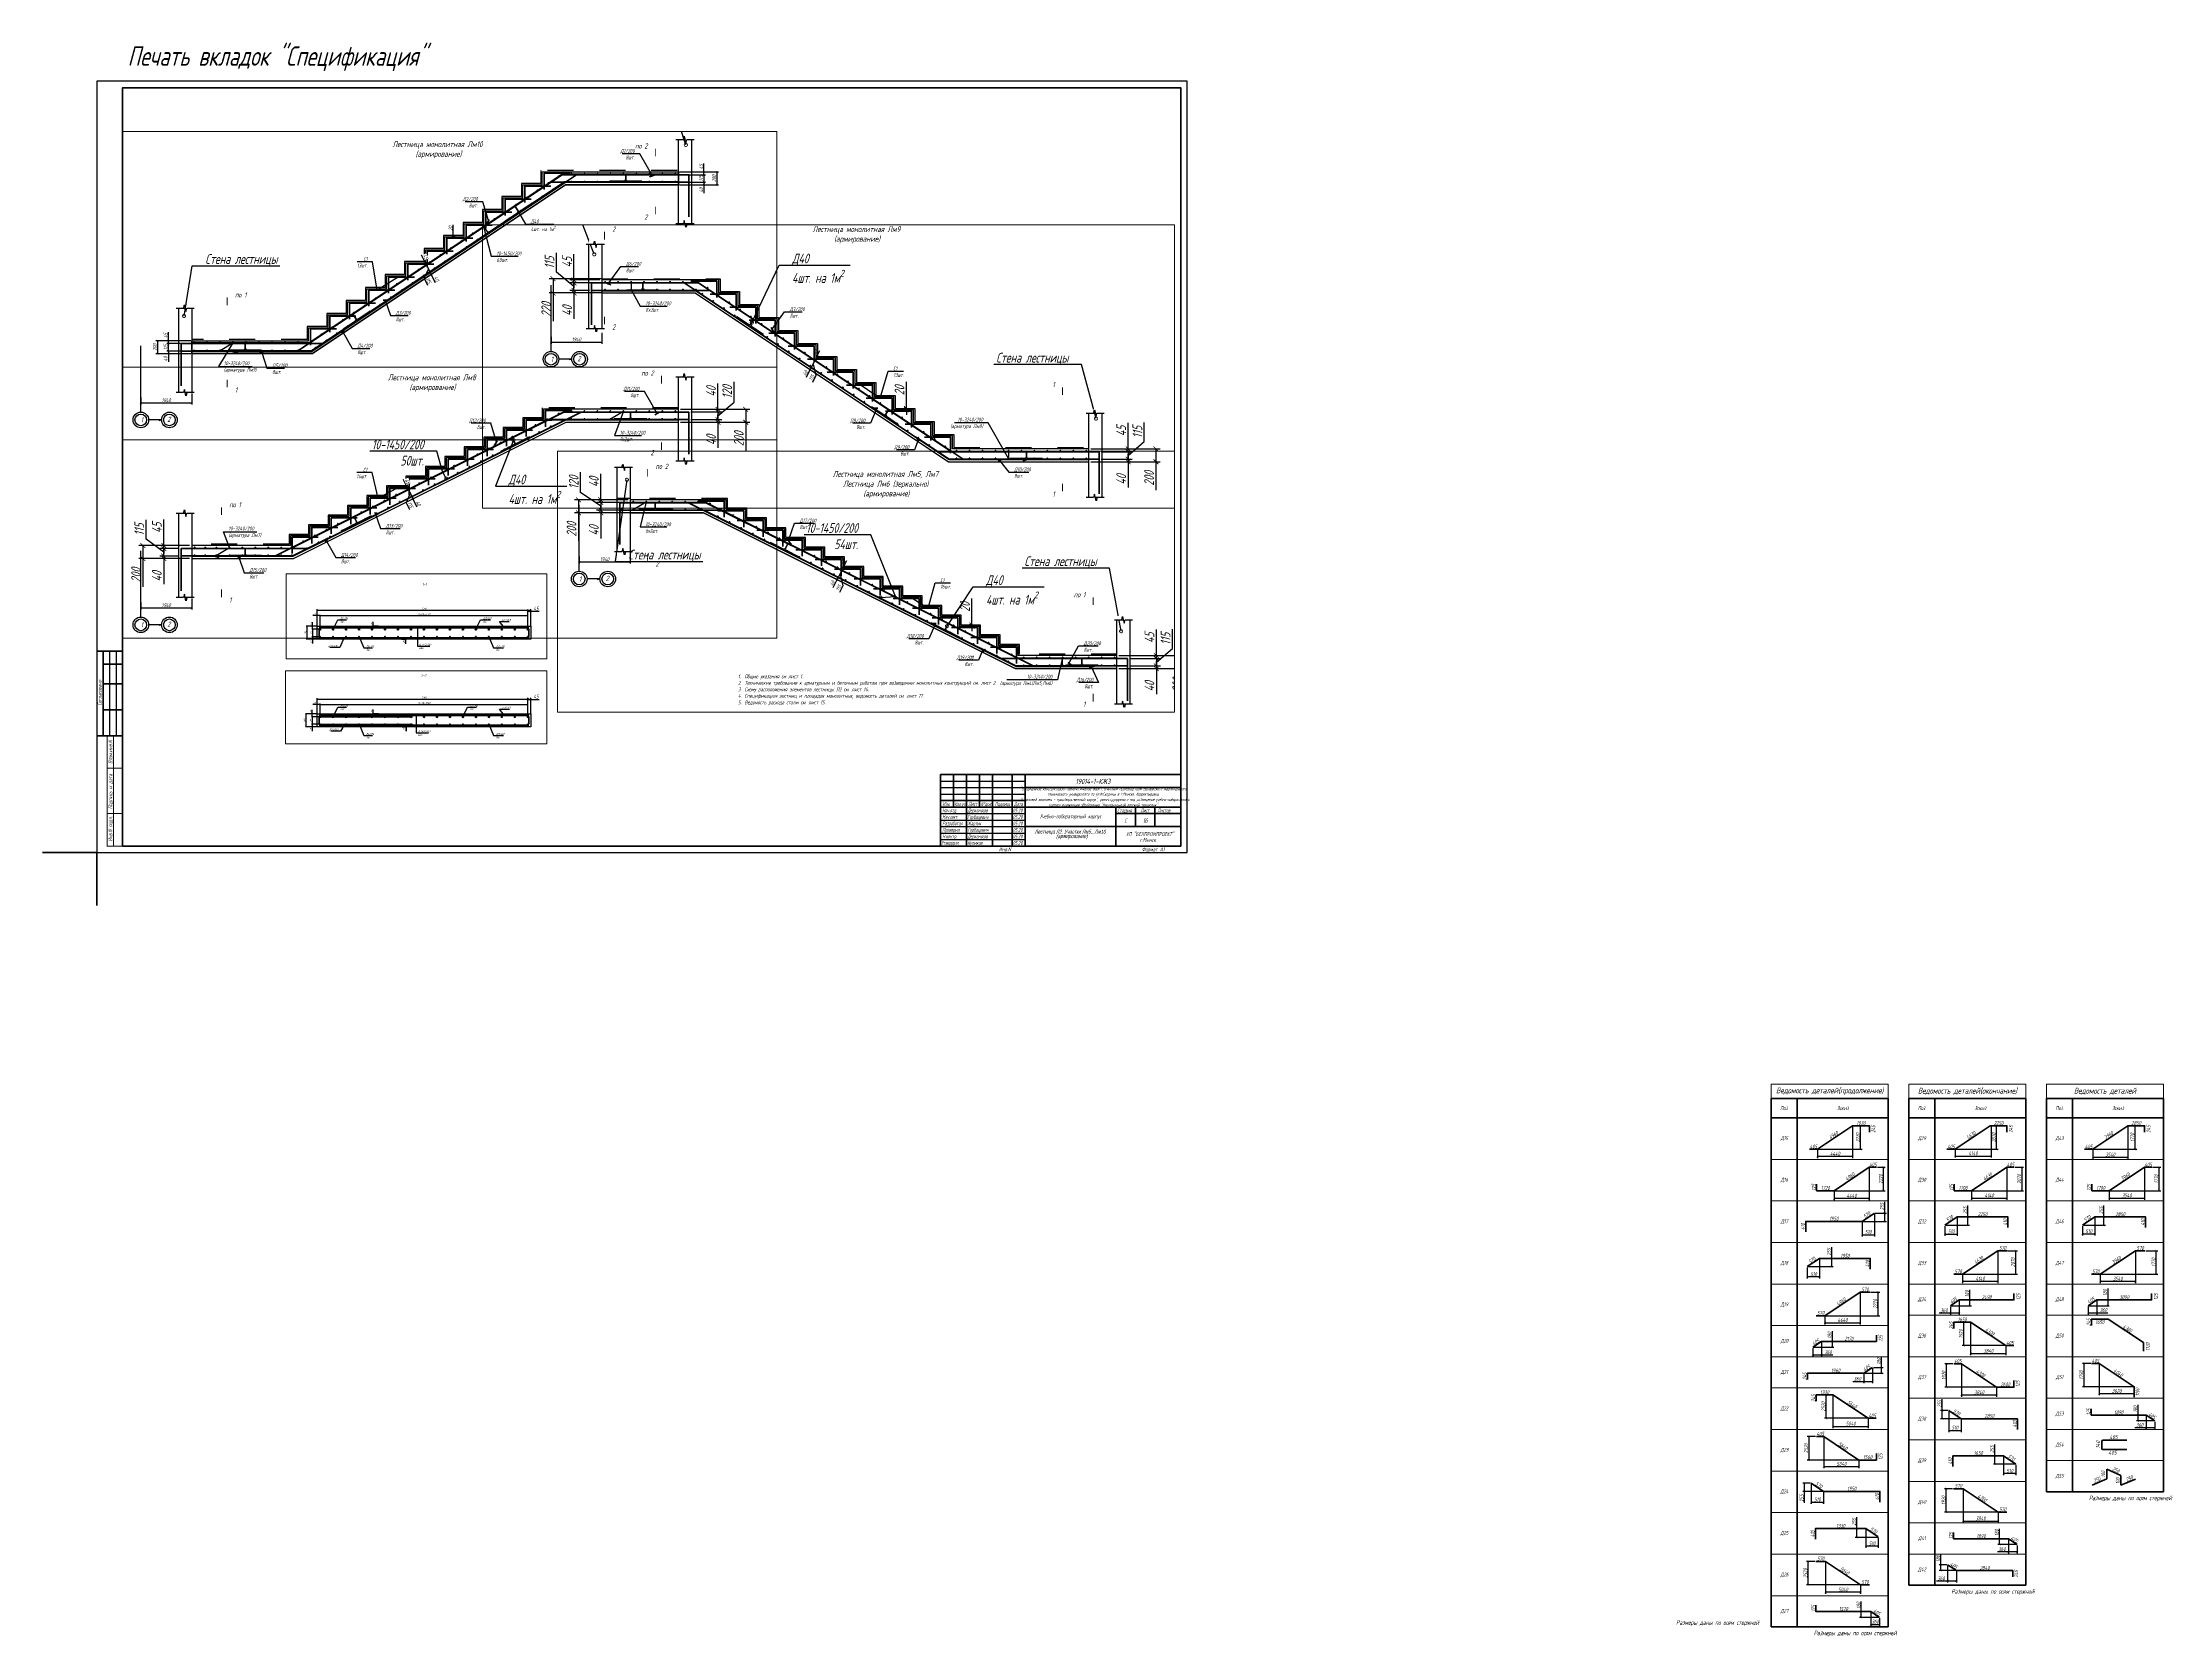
# Paper-space layout 'Лм5-Лм10' of a CAD drawing. Header units: millimetres. Extents: x -42 to 1593, y -604 to 624.
# The model-space entities are those that its viewports show. They can reach past a viewport. Long polylines and large blocks are cut down to what shows.
import ezdxf
from ezdxf import colors
from ezdxf.entities.mleader import LeaderData, LeaderLine
from ezdxf.enums import TextEntityAlignment as Align
from ezdxf.math import Vec2, Vec3

# ---------------------------------------------------------------- set-up
doc = ezdxf.new("R2010")
doc.units = ezdxf.units.MM
doc.linetypes.add('JIS_02_1.0', pattern=[2, 1, -1])
doc.linetypes.add('Штрихпунктирная', pattern=[11, 6, -2, 1, -2])
doc.layers.get('Defpoints').update_dxf_attribs({"color": 8})
doc.layers.add('!bru Текст', color=124, linetype='Continuous')
doc.layers.add('пол', color=7, linetype='JIS_02_1.0')
for name, color, linetype, lineweight in [('Обозначение', 94, 'Continuous', 25), ('Обозначения', 82, 'Continuous', 25), ('Обозначения @ 20', 82, 'Continuous', 25), ('Обозначения @ 50', 82, 'Continuous', 25), ('Основная', 7, 'Continuous', 60), ('Пост 0.13', 217, 'Continuous', 13)]:
    doc.layers.add(name, color=color, linetype=linetype, lineweight=lineweight)
doc.styles.add('3', font='simplex.shx', dxfattribs={"width": 0.7, "oblique": 15, "height": 3})
doc.styles.add('3.0', font='simplex.shx', dxfattribs={"width": 0.7, "oblique": 15, "height": 2.8})
doc.styles.add('Build', font='simplex.shx', dxfattribs={"width": 0.7, "oblique": 15})
doc.styles.add('KJ', font='simplex.shx', dxfattribs={"width": 0.7, "oblique": 15})
doc.styles.get("Standard").update_dxf_attribs({"font": 'simplex.shx', "width": 0.7, "oblique": 15, "height": 3})
doc.styles.add('ПРОМКАД', font='simplex.shx', dxfattribs={"width": 0.8, "oblique": 15})
doc.dimstyles.new('Default', dxfattribs={"dimtxt": 3, "dimasz": 1.5, "dimexe": 1.25, "dimexo": 0.625, "dimtad": 1, "dimdec": 0, "dimtxsty": 'Standard', "dimblk": 'ARCHTICK', "dimcen": 2.5, "dimadec": 0, "dimazin": 0, "dimtfac": 1, "dimtdec": 0, "dimtmove": 0, "dimatfit": 3, "dimfxl": 1, "dimarcsym": 0})

# ---------------------------------------------------------------- blocks, each defined once
blk = doc.blocks.new('*U18')
at = {"layer": 'Обозначения'}
blk.add_lwpolyline([(0, 0), (840, 0), (840, 594), (0, 594)], close=True, dxfattribs=at)
at = {"layer": 'Обозначения', "lineweight": 60}
blk.add_lwpolyline([(20, 5), (835, 5), (835, 589), (20, 589)], close=True, dxfattribs=at)
blk = doc.blocks.new('*T546')
at = {"layer": 'Defpoints', "color": 8, "linetype": 'ByBlock', "lineweight": 0, "transparency": 16777216}
for p, q in [((0, 0), (90, 0)), ((0, 0), (0, -11)), ((90, 0), (90, -11))]:
    blk.add_line(p, q, dxfattribs=at)
at = {"layer": 'Обозначения', "color": 0, "linetype": 'Continuous', "lineweight": 60, "transparency": 16777216}
for p, q in [((0, -11), (90, -11)), ((0, -11), (0, -418)), ((20, -11), (20, -418)), ((90, -11), (90, -418)), ((0, -26), (90, -26)), ((0, -418), (90, -418))]:
    blk.add_line(p, q, dxfattribs=at)
at = {"layer": 'Обозначения', "color": 0, "linetype": 'Continuous', "lineweight": 15, "transparency": 16777216}
for p, q in [((0, -58), (90, -58)), ((0, -90), (90, -90)), ((0, -122), (90, -122)), ((0, -154), (90, -154)), ((0, -186), (90, -186)), ((0, -210), (90, -210)), ((0, -234), (90, -234)), ((0, -266), (90, -266)), ((0, -298), (90, -298)), ((0, -330), (90, -330)), ((0, -362), (90, -362)), ((0, -394), (90, -394))]:
    blk.add_line(p, q, dxfattribs=at)
at = {"layer": 'Обозначения', "color": 0, "transparency": 16777216, "attachment_point": 5}
for s, insert, char_height, width in [('Ведомость деталей(продолжение)', (45, -5.5), 4.5, 87), ('Поз.', (10, -18.5), 3, 17), ('Эскиз', (55, -18.5), 3, 67), ('Д15', (10, -42), 3, 17), ('Д16', (10, -74), 3, 17), ('Д17', (10, -106), 3, 17), ('Д18', (10, -138), 3, 17), ('Д19', (10, -170), 3, 17), ('Д20', (10, -198), 3, 17), ('Д21', (10, -222), 3, 17), ('Д22', (10, -250), 3, 17), ('Д23', (10, -282), 3, 17), ('Д24', (10, -314), 3, 17), ('Д25', (10, -346), 3, 17), ('Д26', (10, -378), 3, 17), ('Д27', (10, -406), 3, 17)]:
    blk.add_mtext(s, dxfattribs=dict(at, insert=insert, char_height=char_height, width=width))
blk = doc.blocks.new('*D549')
at = {"layer": 'Defpoints', "color": 0, "transparency": 16777216}
for p in [(1364.4, -435.7, -33.3), (1370.6, -435.7, -33.3), (1370.6, -435.7)]:
    blk.add_point(p, dxfattribs=at)
at = {"layer": 'Обозначение', "color": 0, "transparency": 16777216, "insert": (1367.5, -433.6), "char_height": 3, "attachment_point": 5}
blk.add_mtext('405', dxfattribs=at)
blk = doc.blocks.new('_ArchTick')
at = {"color": 0, "linetype": 'ByBlock', "const_width": 0.15}
blk.add_lwpolyline([(-0.5, -0.5), (0.5, 0.5)], dxfattribs=at)
blk = doc.blocks.new('*D550')
at = {"layer": 'Defpoints', "color": 0, "transparency": 16777216}
for p in [(1337.3, -417.7, -33.3), (1337.3, -417.7), (1364.4, -435.7)]:
    blk.add_point(p, dxfattribs=at)
at = {"layer": 'Обозначение', "color": 0, "transparency": 16777216, "insert": (1352, -425), "char_height": 3, "attachment_point": 5, "rotation": 326.3099}
blk.add_mtext('5640', dxfattribs=at)
blk = doc.blocks.new('*D551')
at = {"layer": 'Defpoints', "color": 0, "transparency": 16777216}
for p in [(1324.3, -417.7, -33.3), (1324.3, -417.7), (1337.3, -417.7)]:
    blk.add_point(p, dxfattribs=at)
at = {"layer": 'Обозначение', "color": 0, "transparency": 16777216, "insert": (1330.8, -415.6), "char_height": 3, "attachment_point": 5}
blk.add_mtext('1330', dxfattribs=at)
blk = doc.blocks.new('*D552')
at = {"layer": 'Defpoints', "color": 0, "transparency": 16777216}
for p in [(1324.3, -417.7), (1324.3, -417.7), (1324.3, -422.6, -33.3)]:
    blk.add_point(p, dxfattribs=at)
at = {"layer": 'Обозначение', "color": 0, "transparency": 16777216, "insert": (1322.2, -420.2), "char_height": 3, "attachment_point": 5, "rotation": 90}
blk.add_mtext('245', dxfattribs=at)
blk = doc.blocks.new('*D553')
at = {"layer": 'Defpoints', "color": 0, "transparency": 16777216}
for p in [(1370.7, -462.7, -33.3), (1370.7, -467.8, -33.3), (1375.9, -467.8)]:
    blk.add_point(p, dxfattribs=at)
at = {"layer": 'Обозначение', "color": 0, "transparency": 16777216, "insert": (1373.8, -465.2), "char_height": 3, "attachment_point": 5, "rotation": 90}
blk.add_mtext('125', dxfattribs=at)
blk = doc.blocks.new('*D554')
at = {"layer": 'Defpoints', "color": 0, "transparency": 16777216}
for p in [(1357.3, -467.8, -33.3), (1357.3, -467.8), (1370.7, -467.8, -33.3)]:
    blk.add_point(p, dxfattribs=at)
at = {"layer": 'Обозначение', "color": 0, "transparency": 16777216, "insert": (1364, -465.6), "char_height": 3, "attachment_point": 5}
blk.add_mtext('1560', dxfattribs=at)
blk = doc.blocks.new('*D555')
at = {"layer": 'Defpoints', "color": 0, "transparency": 16777216}
for p in [(1330.2, -449.7, -33.3), (1330.2, -449.7), (1357.3, -467.8)]:
    blk.add_point(p, dxfattribs=at)
at = {"layer": 'Обозначение', "color": 0, "transparency": 16777216, "insert": (1344.9, -457), "char_height": 3, "attachment_point": 5, "rotation": 326.3099}
blk.add_mtext('5640', dxfattribs=at)
blk = doc.blocks.new('*D556')
at = {"layer": 'Defpoints', "color": 0, "transparency": 16777216}
for p in [(1324.5, -449.7, -33.3), (1324.5, -449.7), (1330.2, -449.7)]:
    blk.add_point(p, dxfattribs=at)
at = {"layer": 'Обозначение', "color": 0, "transparency": 16777216, "insert": (1327.4, -447.6), "char_height": 3, "attachment_point": 5}
blk.add_mtext('405', dxfattribs=at)
blk = doc.blocks.new('*D557')
at = {"layer": 'Defpoints', "color": 0, "transparency": 16777216}
for p in [(1373.4, -492, -100), (1373.4, -492), (1373.4, -500.2, -100)]:
    blk.add_point(p, dxfattribs=at)
at = {"layer": 'Обозначение', "color": 0, "transparency": 16777216, "insert": (1371.3, -496.1), "char_height": 3, "attachment_point": 5, "rotation": 90}
blk.add_mtext('410', dxfattribs=at)
blk = doc.blocks.new('*D558')
at = {"layer": 'Defpoints', "color": 0, "transparency": 16777216}
for p in [(1330, -492, -100), (1330, -492), (1373.4, -492)]:
    blk.add_point(p, dxfattribs=at)
at = {"layer": 'Обозначение', "color": 0, "transparency": 16777216, "insert": (1351.7, -489.9), "char_height": 3, "attachment_point": 5}
blk.add_mtext('1950', dxfattribs=at)
blk = doc.blocks.new('*D559')
at = {"layer": 'Defpoints', "color": 0, "transparency": 16777216}
for p in [(1320.5, -485.7, -100), (1320.5, -485.7), (1330, -492)]:
    blk.add_point(p, dxfattribs=at)
at = {"layer": 'Обозначение', "color": 0, "transparency": 16777216, "insert": (1326.4, -487.1), "char_height": 3, "attachment_point": 5, "rotation": 326.3099}
blk.add_mtext('570', dxfattribs=at)
blk = doc.blocks.new('*D560')
at = {"layer": 'Defpoints', "color": 0, "transparency": 16777216}
for p in [(1362.6, -520.6, -100), (1362.6, -520.6), (1372.1, -526.9, -100)]:
    blk.add_point(p, dxfattribs=at)
at = {"layer": 'Обозначение', "color": 0, "transparency": 16777216, "insert": (1368.6, -522), "char_height": 3, "attachment_point": 5, "rotation": 326.3099}
blk.add_mtext('570', dxfattribs=at)
blk = doc.blocks.new('*D561')
at = {"layer": 'Defpoints', "color": 0, "transparency": 16777216}
for p in [(1323.7, -520.6, -100), (1323.7, -520.6), (1362.6, -520.6)]:
    blk.add_point(p, dxfattribs=at)
at = {"layer": 'Обозначение', "color": 0, "transparency": 16777216, "insert": (1343.2, -518.5), "char_height": 3, "attachment_point": 5}
blk.add_mtext('1330', dxfattribs=at)
blk = doc.blocks.new('*D562')
at = {"layer": 'Defpoints', "color": 0, "transparency": 16777216}
for p in [(1323.7, -520.6), (1323.7, -520.6), (1323.7, -528.8, -100)]:
    blk.add_point(p, dxfattribs=at)
at = {"layer": 'Обозначение', "color": 0, "transparency": 16777216, "insert": (1321.6, -524.7), "char_height": 3, "attachment_point": 5, "rotation": 90}
blk.add_mtext('410', dxfattribs=at)
blk = doc.blocks.new('*D563')
at = {"layer": 'Defpoints', "color": 0, "transparency": 16777216}
for p in [(1358.5, -563.9, -33.3), (1358.5, -563.9), (1365.3, -563.9, -33.3)]:
    blk.add_point(p, dxfattribs=at)
at = {"layer": 'Обозначение', "color": 0, "transparency": 16777216, "insert": (1361.9, -561.8), "char_height": 3, "attachment_point": 5}
blk.add_mtext('570', dxfattribs=at)
blk = doc.blocks.new('*D564')
at = {"layer": 'Defpoints', "color": 0, "transparency": 16777216}
for p in [(1331.5, -545.9, -33.3), (1331.5, -545.9), (1358.5, -563.9)]:
    blk.add_point(p, dxfattribs=at)
at = {"layer": 'Обозначение', "color": 0, "transparency": 16777216, "insert": (1346.2, -553.1), "char_height": 3, "attachment_point": 5, "rotation": 326.3099}
blk.add_mtext('5640', dxfattribs=at)
blk = doc.blocks.new('*D565')
at = {"layer": 'Defpoints', "color": 0, "transparency": 16777216}
for p in [(1324, -545.9, -33.3), (1324, -545.9), (1331.5, -545.9)]:
    blk.add_point(p, dxfattribs=at)
at = {"layer": 'Обозначение', "color": 0, "transparency": 16777216, "insert": (1327.8, -543.7), "char_height": 3, "attachment_point": 5}
blk.add_mtext('570', dxfattribs=at)
blk = doc.blocks.new('*D566')
at = {"layer": 'Defpoints', "color": 0, "transparency": 16777216}
for p in [(1324.2, -579.6, -100), (1324.2, -584.5, -100), (1324.2, -584.5)]:
    blk.add_point(p, dxfattribs=at)
at = {"layer": 'Обозначение', "color": 0, "transparency": 16777216, "insert": (1322.1, -582), "char_height": 3, "attachment_point": 5, "rotation": 90}
blk.add_mtext('125', dxfattribs=at)
blk = doc.blocks.new('*D567')
at = {"layer": 'Defpoints', "color": 0, "transparency": 16777216}
for p in [(1324.2, -584.5, -100), (1324.2, -584.5), (1366.4, -584.5, -100)]:
    blk.add_point(p, dxfattribs=at)
at = {"layer": 'Обозначение', "color": 0, "transparency": 16777216, "insert": (1345.3, -582.4), "char_height": 3, "attachment_point": 5}
blk.add_mtext('1570', dxfattribs=at)
blk = doc.blocks.new('*D568')
at = {"layer": 'Defpoints', "color": 0, "transparency": 16777216}
for p in [(1366.4, -584.5), (1366.4, -584.5), (1373.2, -589, -100)]:
    blk.add_point(p, dxfattribs=at)
at = {"layer": 'Обозначение', "color": 0, "transparency": 16777216, "insert": (1371, -585), "char_height": 3, "attachment_point": 5, "rotation": 326.3099}
blk.add_mtext('405', dxfattribs=at)
blk = doc.blocks.new('*D569')
at = {"layer": 'Defpoints', "color": 0, "transparency": 16777216}
for p in [(1319.1, -228.5, -33.3), (1319.1, -228.5), (1325.3, -228.5, -33.3)]:
    blk.add_point(p, dxfattribs=at)
at = {"layer": 'Обозначение', "color": 0, "transparency": 16777216, "insert": (1322.2, -226.4), "char_height": 3, "attachment_point": 5}
blk.add_mtext('405', dxfattribs=at)
blk = doc.blocks.new('*D570')
at = {"layer": 'Defpoints', "color": 0, "transparency": 16777216}
for p in [(1352.3, -210.4, -33.3), (1352.3, -210.4), (1325.3, -228.5)]:
    blk.add_point(p, dxfattribs=at)
at = {"layer": 'Обозначение', "color": 0, "transparency": 16777216, "insert": (1337.6, -217.7), "char_height": 3, "attachment_point": 5, "rotation": 33.6901}
blk.add_mtext('4960', dxfattribs=at)
blk = doc.blocks.new('*D571')
at = {"layer": 'Defpoints', "color": 0, "transparency": 16777216}
for p in [(1352.3, -210.4), (1365.3, -210.4, -33.3), (1365.3, -210.4)]:
    blk.add_point(p, dxfattribs=at)
at = {"layer": 'Обозначение', "color": 0, "transparency": 16777216, "insert": (1358.8, -208.3), "char_height": 3, "attachment_point": 5}
blk.add_mtext('1930', dxfattribs=at)
blk = doc.blocks.new('*D572')
at = {"layer": 'Defpoints', "color": 0, "transparency": 16777216}
for p in [(1365.3, -210.4), (1370.5, -210.4), (1365.3, -215.4, -33.3)]:
    blk.add_point(p, dxfattribs=at)
at = {"layer": 'Обозначение', "color": 0, "transparency": 16777216, "insert": (1368.3, -212.9), "char_height": 3, "attachment_point": 5, "rotation": 90}
blk.add_mtext('245', dxfattribs=at)
blk = doc.blocks.new('*D573')
at = {"layer": 'Defpoints', "color": 0, "transparency": 16777216}
for p in [(1324.7, -255.4, -33.3), (1324.7, -260.4, -33.3), (1324.7, -260.4)]:
    blk.add_point(p, dxfattribs=at)
at = {"layer": 'Обозначение', "color": 0, "transparency": 16777216, "insert": (1322.5, -257.9), "char_height": 3, "attachment_point": 5, "rotation": 90}
blk.add_mtext('125', dxfattribs=at)
blk = doc.blocks.new('*D574')
at = {"layer": 'Defpoints', "color": 0, "transparency": 16777216}
for p in [(1324.7, -260.4, -33.3), (1338.1, -260.4, -33.3), (1338.1, -260.4)]:
    blk.add_point(p, dxfattribs=at)
at = {"layer": 'Обозначение', "color": 0, "transparency": 16777216, "insert": (1331.4, -258.3), "char_height": 3, "attachment_point": 5}
blk.add_mtext('1720', dxfattribs=at)
blk = doc.blocks.new('*D575')
at = {"layer": 'Defpoints', "color": 0, "transparency": 16777216}
for p in [(1365.1, -242.4, -33.3), (1365.1, -242.4), (1338.1, -260.4)]:
    blk.add_point(p, dxfattribs=at)
at = {"layer": 'Обозначение', "color": 0, "transparency": 16777216, "insert": (1350.4, -249.6), "char_height": 3, "attachment_point": 5, "rotation": 33.6901}
blk.add_mtext('4960', dxfattribs=at)
blk = doc.blocks.new('*D576')
at = {"layer": 'Defpoints', "color": 0, "transparency": 16777216}
for p in [(1365.1, -242.4), (1370.8, -242.4, -33.3), (1370.8, -242.4)]:
    blk.add_point(p, dxfattribs=at)
at = {"layer": 'Обозначение', "color": 0, "transparency": 16777216, "insert": (1368, -240.3), "char_height": 3, "attachment_point": 5}
blk.add_mtext('405', dxfattribs=at)
blk = doc.blocks.new('*D577')
at = {"layer": 'Defpoints', "color": 0, "transparency": 16777216}
for p in [(1316.3, -284, -100), (1316.3, -284), (1316.3, -292.2, -100)]:
    blk.add_point(p, dxfattribs=at)
at = {"layer": 'Обозначение', "color": 0, "transparency": 16777216, "insert": (1314.2, -288.1), "char_height": 3, "attachment_point": 5, "rotation": 90}
blk.add_mtext('410', dxfattribs=at)
blk = doc.blocks.new('*D578')
at = {"layer": 'Defpoints', "color": 0, "transparency": 16777216}
for p in [(1316.3, -284), (1359.7, -284, -100), (1359.7, -284)]:
    blk.add_point(p, dxfattribs=at)
at = {"layer": 'Обозначение', "color": 0, "transparency": 16777216, "insert": (1338, -281.9), "char_height": 3, "attachment_point": 5}
blk.add_mtext('1950', dxfattribs=at)
blk = doc.blocks.new('*D579')
at = {"layer": 'Defpoints', "color": 0, "transparency": 16777216}
for p in [(1369.2, -277.7, -100), (1369.2, -277.7), (1359.7, -284)]:
    blk.add_point(p, dxfattribs=at)
at = {"layer": 'Обозначение', "color": 0, "transparency": 16777216, "insert": (1363.3, -279.1), "char_height": 3, "attachment_point": 5, "rotation": 33.6901}
blk.add_mtext('570', dxfattribs=at)
blk = doc.blocks.new('*D580')
at = {"layer": 'Defpoints', "color": 0, "transparency": 16777216}
for p in [(1317.5, -318.9, -100), (1327, -312.6, -100), (1327, -312.6)]:
    blk.add_point(p, dxfattribs=at)
at = {"layer": 'Обозначение', "color": 0, "transparency": 16777216, "insert": (1321.1, -314), "char_height": 3, "attachment_point": 5, "rotation": 33.6901}
blk.add_mtext('570', dxfattribs=at)
blk = doc.blocks.new('*D581')
at = {"layer": 'Defpoints', "color": 0, "transparency": 16777216}
for p in [(1327, -312.6), (1366, -312.6, -100), (1366, -312.6)]:
    blk.add_point(p, dxfattribs=at)
at = {"layer": 'Обозначение', "color": 0, "transparency": 16777216, "insert": (1346.5, -310.5), "char_height": 3, "attachment_point": 5}
blk.add_mtext('1950', dxfattribs=at)
blk = doc.blocks.new('*D582')
at = {"layer": 'Defpoints', "color": 0, "transparency": 16777216}
for p in [(1366, -312.6), (1366, -312.6), (1366, -320.8, -100)]:
    blk.add_point(p, dxfattribs=at)
at = {"layer": 'Обозначение', "color": 0, "transparency": 16777216, "insert": (1363.9, -316.7), "char_height": 3, "attachment_point": 5, "rotation": 90}
blk.add_mtext('410', dxfattribs=at)
blk = doc.blocks.new('*D583')
at = {"layer": 'Defpoints', "color": 0, "transparency": 16777216}
for p in [(1324.4, -356.7, -33.3), (1331.1, -356.7, -33.3), (1331.1, -356.7)]:
    blk.add_point(p, dxfattribs=at)
at = {"layer": 'Обозначение', "color": 0, "transparency": 16777216, "insert": (1327.7, -354.5), "char_height": 3, "attachment_point": 5}
blk.add_mtext('570', dxfattribs=at)
blk = doc.blocks.new('*D584')
at = {"layer": 'Defpoints', "color": 0, "transparency": 16777216}
for p in [(1358.2, -338.6, -33.3), (1358.2, -338.6), (1331.1, -356.7)]:
    blk.add_point(p, dxfattribs=at)
at = {"layer": 'Обозначение', "color": 0, "transparency": 16777216, "insert": (1343.5, -345.9), "char_height": 3, "attachment_point": 5, "rotation": 33.6901}
blk.add_mtext('4960', dxfattribs=at)
blk = doc.blocks.new('*D585')
at = {"layer": 'Defpoints', "color": 0, "transparency": 16777216}
for p in [(1358.2, -338.6), (1365.6, -338.6, -33.3), (1365.6, -338.6)]:
    blk.add_point(p, dxfattribs=at)
at = {"layer": 'Обозначение', "color": 0, "transparency": 16777216, "insert": (1361.9, -336.5), "char_height": 3, "attachment_point": 5}
blk.add_mtext('570', dxfattribs=at)
blk = doc.blocks.new('*D586')
at = {"layer": 'Defpoints', "color": 0, "transparency": 16777216}
for p in [(1370.7, -371.6, -100), (1370.7, -376.5, -100), (1376.1, -376.5)]:
    blk.add_point(p, dxfattribs=at)
at = {"layer": 'Обозначение', "color": 0, "transparency": 16777216, "insert": (1374, -374), "char_height": 3, "attachment_point": 5, "rotation": 90}
blk.add_mtext('125', dxfattribs=at)
blk = doc.blocks.new('*D587')
at = {"layer": 'Defpoints', "color": 0, "transparency": 16777216}
for p in [(1328.5, -376.5, -100), (1370.7, -376.5, -100), (1370.7, -376.5)]:
    blk.add_point(p, dxfattribs=at)
at = {"layer": 'Обозначение', "color": 0, "transparency": 16777216, "insert": (1349.6, -374.4), "char_height": 3, "attachment_point": 5}
blk.add_mtext('2170', dxfattribs=at)
blk = doc.blocks.new('*D588')
at = {"layer": 'Defpoints', "color": 0, "transparency": 16777216}
for p in [(1321.8, -381, -100), (1328.5, -376.5), (1328.5, -376.5)]:
    blk.add_point(p, dxfattribs=at)
at = {"layer": 'Обозначение', "color": 0, "transparency": 16777216, "insert": (1324, -377), "char_height": 3, "attachment_point": 5, "rotation": 33.6901}
blk.add_mtext('405', dxfattribs=at)
blk = doc.blocks.new('*D589')
at = {"layer": 'Defpoints', "color": 0, "transparency": 16777216}
for p in [(1317.6, -401, -100), (1317.6, -401), (1317.6, -405.9, -100)]:
    blk.add_point(p, dxfattribs=at)
at = {"layer": 'Обозначение', "color": 0, "transparency": 16777216, "insert": (1315.5, -403.4), "char_height": 3, "attachment_point": 5, "rotation": 90}
blk.add_mtext('245', dxfattribs=at)
blk = doc.blocks.new('*D590')
at = {"layer": 'Defpoints', "color": 0, "transparency": 16777216}
for p in [(1317.6, -401), (1361.1, -401, -100), (1361.1, -401)]:
    blk.add_point(p, dxfattribs=at)
at = {"layer": 'Обозначение', "color": 0, "transparency": 16777216, "insert": (1339.3, -398.9), "char_height": 3, "attachment_point": 5}
blk.add_mtext('1960', dxfattribs=at)
blk = doc.blocks.new('*D591')
at = {"layer": 'Defpoints', "color": 0, "transparency": 16777216}
for p in [(1361.1, -401), (1367.8, -396.5, -100), (1367.8, -396.5)]:
    blk.add_point(p, dxfattribs=at)
at = {"layer": 'Обозначение', "color": 0, "transparency": 16777216, "insert": (1363.2, -397), "char_height": 3, "attachment_point": 5, "rotation": 33.6901}
blk.add_mtext('405', dxfattribs=at)
blk = doc.blocks.new('*T547')
at = {"layer": 'Defpoints', "color": 8, "linetype": 'ByBlock', "lineweight": 0, "transparency": 16777216}
for p, q in [((0, 0), (90, 0)), ((0, 0), (0, -11)), ((90, 0), (90, -11))]:
    blk.add_line(p, q, dxfattribs=at)
at = {"layer": 'Обозначения', "color": 0, "linetype": 'Continuous', "lineweight": 60, "transparency": 16777216}
for p, q in [((0, -11), (90, -11)), ((0, -11), (0, -386)), ((20, -11), (20, -386)), ((90, -11), (90, -386)), ((0, -26), (90, -26)), ((0, -386), (90, -386))]:
    blk.add_line(p, q, dxfattribs=at)
at = {"layer": 'Обозначения', "color": 0, "linetype": 'Continuous', "lineweight": 15, "transparency": 16777216}
for p, q in [((0, -58), (90, -58)), ((0, -90), (90, -90)), ((0, -122), (90, -122)), ((0, -154), (90, -154)), ((0, -178), (90, -178)), ((0, -210), (90, -210)), ((0, -242), (90, -242)), ((0, -274), (90, -274)), ((0, -306), (90, -306)), ((0, -338), (90, -338)), ((0, -362), (90, -362))]:
    blk.add_line(p, q, dxfattribs=at)
at = {"layer": 'Обозначения', "color": 0, "transparency": 16777216, "attachment_point": 5}
for s, insert, char_height, width in [('Ведомость деталей(окончание)', (45, -5.5), 4.5, 87), ('Поз.', (10, -18.5), 3, 17), ('Эскиз', (55, -18.5), 3, 67), ('Д29', (10, -42), 3, 17), ('Д30', (10, -74), 3, 17), ('Д32', (10, -106), 3, 17), ('Д33', (10, -138), 3, 17), ('Д34', (10, -166), 3, 17), ('Д36', (10, -194), 3, 17), ('Д37', (10, -226), 3, 17), ('Д38', (10, -258), 3, 17), ('Д39', (10, -290), 3, 17), ('Д40', (10, -322), 3, 17), ('Д41', (10, -350), 3, 17), ('Д42', (10, -374), 3, 17)]:
    blk.add_mtext(s, dxfattribs=dict(at, insert=insert, char_height=char_height, width=width))
blk = doc.blocks.new('*D592')
at = {"layer": 'Defpoints', "color": 0, "transparency": 16777216}
for p in [(1425.1, -228.5, -33.3), (1425.1, -228.5), (1431.3, -228.5, -33.3)]:
    blk.add_point(p, dxfattribs=at)
at = {"layer": 'Обозначение', "color": 0, "transparency": 16777216, "insert": (1428.2, -226.4), "char_height": 3, "attachment_point": 5}
blk.add_mtext('405', dxfattribs=at)
blk = doc.blocks.new('*D593')
at = {"layer": 'Defpoints', "color": 0, "transparency": 16777216}
for p in [(1458.3, -210.4, -33.3), (1458.3, -210.4), (1431.3, -228.5)]:
    blk.add_point(p, dxfattribs=at)
at = {"layer": 'Обозначение', "color": 0, "transparency": 16777216, "insert": (1443.6, -217.7), "char_height": 3, "attachment_point": 5, "rotation": 33.6901}
blk.add_mtext('4630', dxfattribs=at)
blk = doc.blocks.new('*D594')
at = {"layer": 'Defpoints', "color": 0, "transparency": 16777216}
for p in [(1458.3, -210.4), (1471.3, -210.4, -33.3), (1471.3, -210.4)]:
    blk.add_point(p, dxfattribs=at)
at = {"layer": 'Обозначение', "color": 0, "transparency": 16777216, "insert": (1464.8, -208.3), "char_height": 3, "attachment_point": 5}
blk.add_mtext('2250', dxfattribs=at)
blk = doc.blocks.new('*D595')
at = {"layer": 'Defpoints', "color": 0, "transparency": 16777216}
for p in [(1471.3, -210.4), (1476.5, -210.4), (1471.3, -215.4, -33.3)]:
    blk.add_point(p, dxfattribs=at)
at = {"layer": 'Обозначение', "color": 0, "transparency": 16777216, "insert": (1474.3, -212.9), "char_height": 3, "attachment_point": 5, "rotation": 90}
blk.add_mtext('245', dxfattribs=at)
blk = doc.blocks.new('*D596')
at = {"layer": 'Defpoints', "color": 0, "transparency": 16777216}
for p in [(1430.7, -255.4, -33.3), (1430.7, -260.4, -33.3), (1430.7, -260.4)]:
    blk.add_point(p, dxfattribs=at)
at = {"layer": 'Обозначение', "color": 0, "transparency": 16777216, "insert": (1428.5, -257.9), "char_height": 3, "attachment_point": 5, "rotation": 90}
blk.add_mtext('125', dxfattribs=at)
blk = doc.blocks.new('*D597')
at = {"layer": 'Defpoints', "color": 0, "transparency": 16777216}
for p in [(1430.7, -260.4, -33.3), (1444.1, -260.4, -33.3), (1444.1, -260.4)]:
    blk.add_point(p, dxfattribs=at)
at = {"layer": 'Обозначение', "color": 0, "transparency": 16777216, "insert": (1437.4, -258.3), "char_height": 3, "attachment_point": 5}
blk.add_mtext('1700', dxfattribs=at)
blk = doc.blocks.new('*D598')
at = {"layer": 'Defpoints', "color": 0, "transparency": 16777216}
for p in [(1471.1, -242.4, -33.3), (1471.1, -242.4), (1444.1, -260.4)]:
    blk.add_point(p, dxfattribs=at)
at = {"layer": 'Обозначение', "color": 0, "transparency": 16777216, "insert": (1456.4, -249.6), "char_height": 3, "attachment_point": 5, "rotation": 33.6901}
blk.add_mtext('4630', dxfattribs=at)
blk = doc.blocks.new('*D599')
at = {"layer": 'Defpoints', "color": 0, "transparency": 16777216}
for p in [(1471.1, -242.4), (1476.8, -242.4, -33.3), (1476.8, -242.4)]:
    blk.add_point(p, dxfattribs=at)
at = {"layer": 'Обозначение', "color": 0, "transparency": 16777216, "insert": (1474, -240.3), "char_height": 3, "attachment_point": 5}
blk.add_mtext('405', dxfattribs=at)
blk = doc.blocks.new('*D600')
at = {"layer": 'Defpoints', "color": 0, "transparency": 16777216}
for p in [(1423.5, -286.9, -100), (1433, -280.6, -100), (1433, -280.6)]:
    blk.add_point(p, dxfattribs=at)
at = {"layer": 'Обозначение', "color": 0, "transparency": 16777216, "insert": (1427.1, -282), "char_height": 3, "attachment_point": 5, "rotation": 33.6901}
blk.add_mtext('570', dxfattribs=at)
blk = doc.blocks.new('*D601')
at = {"layer": 'Defpoints', "color": 0, "transparency": 16777216}
for p in [(1433, -280.6), (1472, -280.6, -100), (1472, -280.6)]:
    blk.add_point(p, dxfattribs=at)
at = {"layer": 'Обозначение', "color": 0, "transparency": 16777216, "insert": (1452.5, -278.5), "char_height": 3, "attachment_point": 5}
blk.add_mtext('2250', dxfattribs=at)
blk = doc.blocks.new('*D602')
at = {"layer": 'Defpoints', "color": 0, "transparency": 16777216}
for p in [(1472, -280.6), (1472, -280.6), (1472, -288.8, -100)]:
    blk.add_point(p, dxfattribs=at)
at = {"layer": 'Обозначение', "color": 0, "transparency": 16777216, "insert": (1469.9, -284.7), "char_height": 3, "attachment_point": 5, "rotation": 90}
blk.add_mtext('410', dxfattribs=at)
blk = doc.blocks.new('*D603')
at = {"layer": 'Defpoints', "color": 0, "transparency": 16777216}
for p in [(1430.4, -324.7, -33.3), (1437.1, -324.7, -33.3), (1437.1, -324.7)]:
    blk.add_point(p, dxfattribs=at)
at = {"layer": 'Обозначение', "color": 0, "transparency": 16777216, "insert": (1433.7, -322.5), "char_height": 3, "attachment_point": 5}
blk.add_mtext('570', dxfattribs=at)
blk = doc.blocks.new('*D604')
at = {"layer": 'Defpoints', "color": 0, "transparency": 16777216}
for p in [(1464.2, -306.6, -33.3), (1464.2, -306.6), (1437.1, -324.7)]:
    blk.add_point(p, dxfattribs=at)
at = {"layer": 'Обозначение', "color": 0, "transparency": 16777216, "insert": (1449.5, -313.9), "char_height": 3, "attachment_point": 5, "rotation": 33.6901}
blk.add_mtext('4630', dxfattribs=at)
blk = doc.blocks.new('*D605')
at = {"layer": 'Defpoints', "color": 0, "transparency": 16777216}
for p in [(1464.2, -306.6), (1471.6, -306.6, -33.3), (1471.6, -306.6)]:
    blk.add_point(p, dxfattribs=at)
at = {"layer": 'Обозначение', "color": 0, "transparency": 16777216, "insert": (1467.9, -304.5), "char_height": 3, "attachment_point": 5}
blk.add_mtext('570', dxfattribs=at)
blk = doc.blocks.new('*D606')
at = {"layer": 'Defpoints', "color": 0, "transparency": 16777216}
for p in [(1476.7, -339.6, -100), (1476.7, -344.5, -100), (1482.1, -344.5)]:
    blk.add_point(p, dxfattribs=at)
at = {"layer": 'Обозначение', "color": 0, "transparency": 16777216, "insert": (1480, -342), "char_height": 3, "attachment_point": 5, "rotation": 90}
blk.add_mtext('125', dxfattribs=at)
blk = doc.blocks.new('*D607')
at = {"layer": 'Defpoints', "color": 0, "transparency": 16777216}
for p in [(1434.5, -344.5, -100), (1476.7, -344.5, -100), (1476.7, -344.5)]:
    blk.add_point(p, dxfattribs=at)
at = {"layer": 'Обозначение', "color": 0, "transparency": 16777216, "insert": (1455.6, -342.4), "char_height": 3, "attachment_point": 5}
blk.add_mtext('2490', dxfattribs=at)
blk = doc.blocks.new('*D608')
at = {"layer": 'Defpoints', "color": 0, "transparency": 16777216}
for p in [(1427.8, -349, -100), (1434.5, -344.5), (1434.5, -344.5)]:
    blk.add_point(p, dxfattribs=at)
at = {"layer": 'Обозначение', "color": 0, "transparency": 16777216, "insert": (1430, -345), "char_height": 3, "attachment_point": 5, "rotation": 33.6901}
blk.add_mtext('405', dxfattribs=at)
blk = doc.blocks.new('*D609')
at = {"layer": 'Defpoints', "color": 0, "transparency": 16777216}
for p in [(1470.4, -379.7, -33.3), (1476.6, -379.7, -33.3), (1476.6, -379.7)]:
    blk.add_point(p, dxfattribs=at)
at = {"layer": 'Обозначение', "color": 0, "transparency": 16777216, "insert": (1473.5, -377.6), "char_height": 3, "attachment_point": 5}
blk.add_mtext('405', dxfattribs=at)
blk = doc.blocks.new('*D610')
at = {"layer": 'Defpoints', "color": 0, "transparency": 16777216}
for p in [(1443.3, -361.7, -33.3), (1443.3, -361.7), (1470.4, -379.7)]:
    blk.add_point(p, dxfattribs=at)
at = {"layer": 'Обозначение', "color": 0, "transparency": 16777216, "insert": (1458, -369), "char_height": 3, "attachment_point": 5, "rotation": 326.3099}
blk.add_mtext('4300', dxfattribs=at)
blk = doc.blocks.new('*D611')
at = {"layer": 'Defpoints', "color": 0, "transparency": 16777216}
for p in [(1430.3, -361.7, -33.3), (1430.3, -361.7), (1443.3, -361.7)]:
    blk.add_point(p, dxfattribs=at)
at = {"layer": 'Обозначение', "color": 0, "transparency": 16777216, "insert": (1436.8, -359.6), "char_height": 3, "attachment_point": 5}
blk.add_mtext('1650', dxfattribs=at)
blk = doc.blocks.new('*D612')
at = {"layer": 'Defpoints', "color": 0, "transparency": 16777216}
for p in [(1430.3, -361.7), (1430.3, -361.7), (1430.3, -366.6, -33.3)]:
    blk.add_point(p, dxfattribs=at)
at = {"layer": 'Обозначение', "color": 0, "transparency": 16777216, "insert": (1428.2, -364.2), "char_height": 3, "attachment_point": 5, "rotation": 90}
blk.add_mtext('245', dxfattribs=at)
blk = doc.blocks.new('*D613')
at = {"layer": 'Defpoints', "color": 0, "transparency": 16777216}
for p in [(1476.7, -406.7, -33.3), (1476.7, -411.8, -33.3), (1481.7, -411.8)]:
    blk.add_point(p, dxfattribs=at)
at = {"layer": 'Обозначение', "color": 0, "transparency": 16777216, "insert": (1479.6, -409.2), "char_height": 3, "attachment_point": 5, "rotation": 90}
blk.add_mtext('125', dxfattribs=at)
blk = doc.blocks.new('*D704')
at = {"layer": 'Defpoints', "color": 0, "transparency": 16777216}
for p in [(1463.3, -411.8, -33.3), (1463.3, -411.8), (1476.7, -411.8, -33.3)]:
    blk.add_point(p, dxfattribs=at)
at = {"layer": 'Обозначение', "color": 0, "transparency": 16777216, "insert": (1470, -409.6), "char_height": 3, "attachment_point": 5}
blk.add_mtext('2600', dxfattribs=at)
blk = doc.blocks.new('*D705')
at = {"layer": 'Defpoints', "color": 0, "transparency": 16777216}
for p in [(1436.2, -393.7, -33.3), (1436.2, -393.7), (1463.3, -411.8)]:
    blk.add_point(p, dxfattribs=at)
at = {"layer": 'Обозначение', "color": 0, "transparency": 16777216, "insert": (1450.9, -401), "char_height": 3, "attachment_point": 5, "rotation": 326.3099}
blk.add_mtext('4300', dxfattribs=at)
blk = doc.blocks.new('*D706')
at = {"layer": 'Defpoints', "color": 0, "transparency": 16777216}
for p in [(1430.5, -393.7, -33.3), (1430.5, -393.7), (1436.2, -393.7)]:
    blk.add_point(p, dxfattribs=at)
at = {"layer": 'Обозначение', "color": 0, "transparency": 16777216, "insert": (1433.4, -391.6), "char_height": 3, "attachment_point": 5}
blk.add_mtext('405', dxfattribs=at)
blk = doc.blocks.new('*D707')
at = {"layer": 'Defpoints', "color": 0, "transparency": 16777216}
for p in [(1479.4, -436, -100), (1479.4, -436), (1479.4, -444.2, -100)]:
    blk.add_point(p, dxfattribs=at)
at = {"layer": 'Обозначение', "color": 0, "transparency": 16777216, "insert": (1477.3, -440.1), "char_height": 3, "attachment_point": 5, "rotation": 90}
blk.add_mtext('410', dxfattribs=at)
blk = doc.blocks.new('*D708')
at = {"layer": 'Defpoints', "color": 0, "transparency": 16777216}
for p in [(1436, -436, -100), (1436, -436), (1479.4, -436)]:
    blk.add_point(p, dxfattribs=at)
at = {"layer": 'Обозначение', "color": 0, "transparency": 16777216, "insert": (1457.7, -433.9), "char_height": 3, "attachment_point": 5}
blk.add_mtext('2850', dxfattribs=at)
blk = doc.blocks.new('*D709')
at = {"layer": 'Defpoints', "color": 0, "transparency": 16777216}
for p in [(1426.5, -429.7, -100), (1426.5, -429.7), (1436, -436)]:
    blk.add_point(p, dxfattribs=at)
at = {"layer": 'Обозначение', "color": 0, "transparency": 16777216, "insert": (1432.4, -431.1), "char_height": 3, "attachment_point": 5, "rotation": 326.3099}
blk.add_mtext('570', dxfattribs=at)
blk = doc.blocks.new('*D710')
at = {"layer": 'Defpoints', "color": 0, "transparency": 16777216}
for p in [(1468.6, -464.6, -100), (1468.6, -464.6), (1478.1, -470.9, -100)]:
    blk.add_point(p, dxfattribs=at)
at = {"layer": 'Обозначение', "color": 0, "transparency": 16777216, "insert": (1474.6, -466), "char_height": 3, "attachment_point": 5, "rotation": 326.3099}
blk.add_mtext('570', dxfattribs=at)
blk = doc.blocks.new('*D711')
at = {"layer": 'Defpoints', "color": 0, "transparency": 16777216}
for p in [(1429.7, -464.6, -100), (1429.7, -464.6), (1468.6, -464.6)]:
    blk.add_point(p, dxfattribs=at)
at = {"layer": 'Обозначение', "color": 0, "transparency": 16777216, "insert": (1449.2, -462.5), "char_height": 3, "attachment_point": 5}
blk.add_mtext('1650', dxfattribs=at)
blk = doc.blocks.new('*D712')
at = {"layer": 'Defpoints', "color": 0, "transparency": 16777216}
for p in [(1429.7, -464.6), (1429.7, -464.6), (1429.7, -472.8, -100)]:
    blk.add_point(p, dxfattribs=at)
at = {"layer": 'Обозначение', "color": 0, "transparency": 16777216, "insert": (1427.6, -468.7), "char_height": 3, "attachment_point": 5, "rotation": 90}
blk.add_mtext('410', dxfattribs=at)
blk = doc.blocks.new('*D713')
at = {"layer": 'Defpoints', "color": 0, "transparency": 16777216}
for p in [(1464.5, -507.9, -33.3), (1464.5, -507.9), (1471.3, -507.9, -33.3)]:
    blk.add_point(p, dxfattribs=at)
at = {"layer": 'Обозначение', "color": 0, "transparency": 16777216, "insert": (1467.9, -505.8), "char_height": 3, "attachment_point": 5}
blk.add_mtext('570', dxfattribs=at)
blk = doc.blocks.new('*D714')
at = {"layer": 'Defpoints', "color": 0, "transparency": 16777216}
for p in [(1437.5, -489.9, -33.3), (1437.5, -489.9), (1464.5, -507.9)]:
    blk.add_point(p, dxfattribs=at)
at = {"layer": 'Обозначение', "color": 0, "transparency": 16777216, "insert": (1452.2, -497.1), "char_height": 3, "attachment_point": 5, "rotation": 326.3099}
blk.add_mtext('4300', dxfattribs=at)
blk = doc.blocks.new('*D715')
at = {"layer": 'Defpoints', "color": 0, "transparency": 16777216}
for p in [(1430, -489.9, -33.3), (1430, -489.9), (1437.5, -489.9)]:
    blk.add_point(p, dxfattribs=at)
at = {"layer": 'Обозначение', "color": 0, "transparency": 16777216, "insert": (1433.8, -487.7), "char_height": 3, "attachment_point": 5}
blk.add_mtext('570', dxfattribs=at)
blk = doc.blocks.new('*D716')
at = {"layer": 'Defpoints', "color": 0, "transparency": 16777216}
for p in [(1430.2, -523.6, -100), (1430.2, -528.5, -100), (1430.2, -528.5)]:
    blk.add_point(p, dxfattribs=at)
at = {"layer": 'Обозначение', "color": 0, "transparency": 16777216, "insert": (1428.1, -526), "char_height": 3, "attachment_point": 5, "rotation": 90}
blk.add_mtext('125', dxfattribs=at)
blk = doc.blocks.new('*D717')
at = {"layer": 'Defpoints', "color": 0, "transparency": 16777216}
for p in [(1430.2, -528.5, -100), (1430.2, -528.5), (1472.4, -528.5, -100)]:
    blk.add_point(p, dxfattribs=at)
at = {"layer": 'Обозначение', "color": 0, "transparency": 16777216, "insert": (1451.3, -526.4), "char_height": 3, "attachment_point": 5}
blk.add_mtext('1890', dxfattribs=at)
blk = doc.blocks.new('*D718')
at = {"layer": 'Defpoints', "color": 0, "transparency": 16777216}
for p in [(1472.4, -528.5), (1472.4, -528.5), (1479.2, -533, -100)]:
    blk.add_point(p, dxfattribs=at)
at = {"layer": 'Обозначение', "color": 0, "transparency": 16777216, "insert": (1477, -529), "char_height": 3, "attachment_point": 5, "rotation": 326.3099}
blk.add_mtext('405', dxfattribs=at)
blk = doc.blocks.new('*D719')
at = {"layer": 'Defpoints', "color": 0, "transparency": 16777216}
for p in [(1475.8, -553, -100), (1480.6, -553), (1475.8, -557.9, -100)]:
    blk.add_point(p, dxfattribs=at)
at = {"layer": 'Обозначение', "color": 0, "transparency": 16777216, "insert": (1478.4, -555.4), "char_height": 3, "attachment_point": 5, "rotation": 90}
blk.add_mtext('245', dxfattribs=at)
blk = doc.blocks.new('*D720')
at = {"layer": 'Defpoints', "color": 0, "transparency": 16777216}
for p in [(1432.4, -553, -100), (1432.4, -553), (1475.8, -553)]:
    blk.add_point(p, dxfattribs=at)
at = {"layer": 'Обозначение', "color": 0, "transparency": 16777216, "insert": (1454.1, -550.9), "char_height": 3, "attachment_point": 5}
blk.add_mtext('2840', dxfattribs=at)
blk = doc.blocks.new('*D721')
at = {"layer": 'Defpoints', "color": 0, "transparency": 16777216}
for p in [(1425.6, -548.5, -100), (1425.6, -548.5), (1432.4, -553)]:
    blk.add_point(p, dxfattribs=at)
at = {"layer": 'Обозначение', "color": 0, "transparency": 16777216, "insert": (1430.2, -549), "char_height": 3, "attachment_point": 5, "rotation": 326.3099}
blk.add_mtext('405', dxfattribs=at)
blk = doc.blocks.new('*T548')
at = {"layer": 'Defpoints', "color": 8, "linetype": 'ByBlock', "lineweight": 0, "transparency": 16777216}
for p, q in [((0, 0), (90, 0)), ((0, 0), (0, -11)), ((90, 0), (90, -11))]:
    blk.add_line(p, q, dxfattribs=at)
at = {"layer": 'Обозначения', "color": 0, "linetype": 'Continuous', "lineweight": 60, "transparency": 16777216}
for p, q in [((0, -11), (90, -11)), ((0, -11), (0, -314)), ((20, -11), (20, -314)), ((90, -11), (90, -314)), ((0, -26), (90, -26)), ((0, -314), (90, -314))]:
    blk.add_line(p, q, dxfattribs=at)
at = {"layer": 'Обозначения', "color": 0, "linetype": 'Continuous', "lineweight": 15, "transparency": 16777216}
for p, q in [((0, -58), (90, -58)), ((0, -90), (90, -90)), ((0, -122), (90, -122)), ((0, -154), (90, -154)), ((0, -178), (90, -178)), ((0, -210), (90, -210)), ((0, -242), (90, -242)), ((0, -266), (90, -266)), ((0, -290), (90, -290))]:
    blk.add_line(p, q, dxfattribs=at)
at = {"layer": 'Обозначения', "color": 0, "transparency": 16777216, "attachment_point": 5}
for s, insert, char_height, width in [('Ведомость деталей', (45, -5.5), 4.5, 87), ('Поз.', (10, -18.5), 3, 17), ('Эскиз', (55, -18.5), 3, 67), ('Д43', (10, -42), 3, 17), ('Д44', (10, -74), 3, 17), ('Д46', (10, -106), 3, 17), ('Д47', (10, -138), 3, 17), ('Д48', (10, -166), 3, 17), ('Д50', (10, -194), 3, 17), ('Д51', (10, -226), 3, 17), ('Д53', (10, -254), 3, 17), ('Д54', (10, -278), 3, 17), ('Д55', (10, -302), 3, 17)]:
    blk.add_mtext(s, dxfattribs=dict(at, insert=insert, char_height=char_height, width=width))
blk = doc.blocks.new('*D722')
at = {"layer": 'Defpoints', "color": 0, "transparency": 16777216}
for p in [(1531.1, -228.5, -33.3), (1531.1, -228.5), (1537.3, -228.5, -33.3)]:
    blk.add_point(p, dxfattribs=at)
at = {"layer": 'Обозначение', "color": 0, "transparency": 16777216, "insert": (1534.2, -226.4), "char_height": 3, "attachment_point": 5}
blk.add_mtext('405', dxfattribs=at)
blk = doc.blocks.new('*D684')
at = {"layer": 'Defpoints', "color": 0, "transparency": 16777216}
for p in [(1564.3, -210.4, -33.3), (1564.3, -210.4), (1537.3, -228.5)]:
    blk.add_point(p, dxfattribs=at)
at = {"layer": 'Обозначение', "color": 0, "transparency": 16777216, "insert": (1549.6, -217.7), "char_height": 3, "attachment_point": 5, "rotation": 33.6901}
blk.add_mtext('3960', dxfattribs=at)
blk = doc.blocks.new('*D685')
at = {"layer": 'Defpoints', "color": 0, "transparency": 16777216}
for p in [(1564.3, -210.4), (1577.3, -210.4, -33.3), (1577.3, -210.4)]:
    blk.add_point(p, dxfattribs=at)
at = {"layer": 'Обозначение', "color": 0, "transparency": 16777216, "insert": (1570.8, -208.3), "char_height": 3, "attachment_point": 5}
blk.add_mtext('2850', dxfattribs=at)
blk = doc.blocks.new('*D686')
at = {"layer": 'Defpoints', "color": 0, "transparency": 16777216}
for p in [(1577.3, -210.4), (1582.5, -210.4), (1577.3, -215.4, -33.3)]:
    blk.add_point(p, dxfattribs=at)
at = {"layer": 'Обозначение', "color": 0, "transparency": 16777216, "insert": (1580.3, -212.9), "char_height": 3, "attachment_point": 5, "rotation": 90}
blk.add_mtext('245', dxfattribs=at)
blk = doc.blocks.new('*D687')
at = {"layer": 'Defpoints', "color": 0, "transparency": 16777216}
for p in [(1536.7, -255.4, -33.3), (1536.7, -260.4, -33.3), (1536.7, -260.4)]:
    blk.add_point(p, dxfattribs=at)
at = {"layer": 'Обозначение', "color": 0, "transparency": 16777216, "insert": (1534.5, -257.9), "char_height": 3, "attachment_point": 5, "rotation": 90}
blk.add_mtext('125', dxfattribs=at)
blk = doc.blocks.new('*D688')
at = {"layer": 'Defpoints', "color": 0, "transparency": 16777216}
for p in [(1536.7, -260.4, -33.3), (1550.1, -260.4, -33.3), (1550.1, -260.4)]:
    blk.add_point(p, dxfattribs=at)
at = {"layer": 'Обозначение', "color": 0, "transparency": 16777216, "insert": (1543.4, -258.3), "char_height": 3, "attachment_point": 5}
blk.add_mtext('1700', dxfattribs=at)
blk = doc.blocks.new('*D689')
at = {"layer": 'Defpoints', "color": 0, "transparency": 16777216}
for p in [(1577.1, -242.4, -33.3), (1577.1, -242.4), (1550.1, -260.4)]:
    blk.add_point(p, dxfattribs=at)
at = {"layer": 'Обозначение', "color": 0, "transparency": 16777216, "insert": (1562.4, -249.6), "char_height": 3, "attachment_point": 5, "rotation": 33.6901}
blk.add_mtext('3960', dxfattribs=at)
blk = doc.blocks.new('*D690')
at = {"layer": 'Defpoints', "color": 0, "transparency": 16777216}
for p in [(1577.1, -242.4), (1582.8, -242.4, -33.3), (1582.8, -242.4)]:
    blk.add_point(p, dxfattribs=at)
at = {"layer": 'Обозначение', "color": 0, "transparency": 16777216, "insert": (1580, -240.3), "char_height": 3, "attachment_point": 5}
blk.add_mtext('405', dxfattribs=at)
blk = doc.blocks.new('*D691')
at = {"layer": 'Defpoints', "color": 0, "transparency": 16777216}
for p in [(1529.5, -286.9, -100), (1539, -280.6, -100), (1539, -280.6)]:
    blk.add_point(p, dxfattribs=at)
at = {"layer": 'Обозначение', "color": 0, "transparency": 16777216, "insert": (1533.1, -282), "char_height": 3, "attachment_point": 5, "rotation": 33.6901}
blk.add_mtext('570', dxfattribs=at)
blk = doc.blocks.new('*D692')
at = {"layer": 'Defpoints', "color": 0, "transparency": 16777216}
for p in [(1539, -280.6), (1578, -280.6, -100), (1578, -280.6)]:
    blk.add_point(p, dxfattribs=at)
at = {"layer": 'Обозначение', "color": 0, "transparency": 16777216, "insert": (1558.5, -278.5), "char_height": 3, "attachment_point": 5}
blk.add_mtext('2850', dxfattribs=at)
blk = doc.blocks.new('*D693')
at = {"layer": 'Defpoints', "color": 0, "transparency": 16777216}
for p in [(1578, -280.6), (1578, -280.6), (1578, -288.8, -100)]:
    blk.add_point(p, dxfattribs=at)
at = {"layer": 'Обозначение', "color": 0, "transparency": 16777216, "insert": (1575.9, -284.7), "char_height": 3, "attachment_point": 5, "rotation": 90}
blk.add_mtext('410', dxfattribs=at)
blk = doc.blocks.new('*D694')
at = {"layer": 'Defpoints', "color": 0, "transparency": 16777216}
for p in [(1536.4, -324.7, -33.3), (1543.1, -324.7, -33.3), (1543.1, -324.7)]:
    blk.add_point(p, dxfattribs=at)
at = {"layer": 'Обозначение', "color": 0, "transparency": 16777216, "insert": (1539.7, -322.5), "char_height": 3, "attachment_point": 5}
blk.add_mtext('570', dxfattribs=at)
blk = doc.blocks.new('*D695')
at = {"layer": 'Defpoints', "color": 0, "transparency": 16777216}
for p in [(1570.2, -306.6, -33.3), (1570.2, -306.6), (1543.1, -324.7)]:
    blk.add_point(p, dxfattribs=at)
at = {"layer": 'Обозначение', "color": 0, "transparency": 16777216, "insert": (1555.5, -313.9), "char_height": 3, "attachment_point": 5, "rotation": 33.6901}
blk.add_mtext('3960', dxfattribs=at)
blk = doc.blocks.new('*D696')
at = {"layer": 'Defpoints', "color": 0, "transparency": 16777216}
for p in [(1570.2, -306.6), (1577.6, -306.6, -33.3), (1577.6, -306.6)]:
    blk.add_point(p, dxfattribs=at)
at = {"layer": 'Обозначение', "color": 0, "transparency": 16777216, "insert": (1573.9, -304.5), "char_height": 3, "attachment_point": 5}
blk.add_mtext('570', dxfattribs=at)
blk = doc.blocks.new('*D697')
at = {"layer": 'Defpoints', "color": 0, "transparency": 16777216}
for p in [(1582.7, -339.6, -100), (1582.7, -344.5, -100), (1588.1, -344.5)]:
    blk.add_point(p, dxfattribs=at)
at = {"layer": 'Обозначение', "color": 0, "transparency": 16777216, "insert": (1586, -342), "char_height": 3, "attachment_point": 5, "rotation": 90}
blk.add_mtext('125', dxfattribs=at)
blk = doc.blocks.new('*D698')
at = {"layer": 'Defpoints', "color": 0, "transparency": 16777216}
for p in [(1540.5, -344.5, -100), (1582.7, -344.5, -100), (1582.7, -344.5)]:
    blk.add_point(p, dxfattribs=at)
at = {"layer": 'Обозначение', "color": 0, "transparency": 16777216, "insert": (1561.6, -342.4), "char_height": 3, "attachment_point": 5}
blk.add_mtext('3090', dxfattribs=at)
blk = doc.blocks.new('*D699')
at = {"layer": 'Defpoints', "color": 0, "transparency": 16777216}
for p in [(1533.8, -349, -100), (1540.5, -344.5), (1540.5, -344.5)]:
    blk.add_point(p, dxfattribs=at)
at = {"layer": 'Обозначение', "color": 0, "transparency": 16777216, "insert": (1536, -345), "char_height": 3, "attachment_point": 5, "rotation": 33.6901}
blk.add_mtext('405', dxfattribs=at)
blk = doc.blocks.new('*D700')
at = {"layer": 'Defpoints', "color": 0, "transparency": 16777216}
for p in [(1549.3, -359.4, -33.3), (1549.3, -359.4), (1576.4, -377.4)]:
    blk.add_point(p, dxfattribs=at)
at = {"layer": 'Обозначение', "color": 0, "transparency": 16777216, "insert": (1564, -366.6), "char_height": 3, "attachment_point": 5, "rotation": 326.3099}
blk.add_mtext('4300', dxfattribs=at)
blk = doc.blocks.new('*D701')
at = {"layer": 'Defpoints', "color": 0, "transparency": 16777216}
for p in [(1536.3, -359.4, -33.3), (1549.3, -359.4, -33.3), (1536.3, -363.7)]:
    blk.add_point(p, dxfattribs=at)
at = {"layer": 'Обозначение', "color": 0, "transparency": 16777216, "insert": (1542.8, -361.6), "char_height": 3, "attachment_point": 5}
blk.add_mtext('1650', dxfattribs=at)
blk = doc.blocks.new('*D702')
at = {"layer": 'Defpoints', "color": 0, "transparency": 16777216}
for p in [(1536.3, -359.4), (1536.3, -359.4), (1536.3, -364.3, -33.3)]:
    blk.add_point(p, dxfattribs=at)
at = {"layer": 'Обозначение', "color": 0, "transparency": 16777216, "insert": (1534.2, -361.8), "char_height": 3, "attachment_point": 5, "rotation": 90}
blk.add_mtext('245', dxfattribs=at)
blk = doc.blocks.new('*D703')
at = {"layer": 'Defpoints', "color": 0, "transparency": 16777216}
for p in [(1542.2, -393.4, -33.3), (1542.2, -393.4), (1569.3, -411.4)]:
    blk.add_point(p, dxfattribs=at)
at = {"layer": 'Обозначение', "color": 0, "transparency": 16777216, "insert": (1556.9, -400.6), "char_height": 3, "attachment_point": 5, "rotation": 326.3099}
blk.add_mtext('4040', dxfattribs=at)
blk = doc.blocks.new('*D678')
at = {"layer": 'Defpoints', "color": 0, "transparency": 16777216}
for p in [(1536.5, -393.4, -33.3), (1536.5, -393.6), (1542.2, -393.4, -33.3)]:
    blk.add_point(p, dxfattribs=at)
at = {"layer": 'Обозначение', "color": 0, "transparency": 16777216, "insert": (1539.4, -391.4), "char_height": 3, "attachment_point": 5}
blk.add_mtext('405', dxfattribs=at)
blk = doc.blocks.new('*D679')
at = {"layer": 'Defpoints', "color": 0, "transparency": 16777216}
for p in [(1536.2, -428.3, -100), (1536.2, -433.2, -100), (1536.2, -433.2)]:
    blk.add_point(p, dxfattribs=at)
at = {"layer": 'Обозначение', "color": 0, "transparency": 16777216, "insert": (1534.1, -430.8), "char_height": 3, "attachment_point": 5, "rotation": 90}
blk.add_mtext('125', dxfattribs=at)
blk = doc.blocks.new('*D680')
at = {"layer": 'Defpoints', "color": 0, "transparency": 16777216}
for p in [(1536.2, -433.2, -100), (1536.2, -433.2), (1578.4, -433.2, -100)]:
    blk.add_point(p, dxfattribs=at)
at = {"layer": 'Обозначение', "color": 0, "transparency": 16777216, "insert": (1557.3, -431.1), "char_height": 3, "attachment_point": 5}
blk.add_mtext('1890', dxfattribs=at)
blk = doc.blocks.new('*D681')
at = {"layer": 'Defpoints', "color": 0, "transparency": 16777216}
for p in [(1578.4, -433.2), (1578.4, -433.2), (1585.2, -437.7, -100)]:
    blk.add_point(p, dxfattribs=at)
at = {"layer": 'Обозначение', "color": 0, "transparency": 16777216, "insert": (1583, -433.7), "char_height": 3, "attachment_point": 5, "rotation": 326.3099}
blk.add_mtext('405', dxfattribs=at)
blk = doc.blocks.new('*D682')
at = {"layer": 'Defpoints', "color": 0, "transparency": 16777216}
for p in [(1576.4, -377.4, -33.3), (1576.4, -384.1, -33.3), (1581.9, -384.1)]:
    blk.add_point(p, dxfattribs=at)
at = {"layer": 'Обозначение', "color": 0, "transparency": 16777216, "insert": (1579.8, -380.7), "char_height": 3, "attachment_point": 5, "rotation": 90}
blk.add_mtext('1120', dxfattribs=at)
blk = doc.blocks.new('*D683')
at = {"layer": 'Defpoints', "color": 0, "transparency": 16777216}
for p in [(1569.3, -411.4, -33.3), (1569.3, -419.5, -33.3), (1574, -411.4)]:
    blk.add_point(p, dxfattribs=at)
at = {"layer": 'Обозначение', "color": 0, "transparency": 16777216, "insert": (1571.8, -415.5), "char_height": 3, "attachment_point": 5, "rotation": 90}
blk.add_mtext('1100', dxfattribs=at)
blk = doc.blocks.new('*D677')
at = {"layer": 'Defpoints', "color": 0, "transparency": 16777216}
for p in [(1352.3, -210.4, -33.3), (1358.6, -210.4), (1325.3, -228.5, -33.3)]:
    blk.add_point(p, dxfattribs=at)
at = {"layer": 'Обозначение', "color": 0, "lineweight": -2, "transparency": 16777216}
for p, q in [((1353, -210.4), (1359.8, -210.4)), ((1358.6, -228.5), (1358.6, -210.4)), ((1325.9, -228.5), (1359.8, -228.5))]:
    blk.add_line(p, q, dxfattribs=at)
at = {"layer": 'Обозначение', "color": 0, "lineweight": -2, "transparency": 16777216, "xscale": 1.5, "yscale": 1.5, "zscale": 1.5}
for p, rotation in [((1358.6, -210.4), 90), ((1358.6, -228.5), 270)]:
    blk.add_blockref('_ArchTick', p, dxfattribs=dict(at, rotation=rotation))
at = {"layer": 'Обозначение', "color": 0, "transparency": 16777216, "insert": (1356.4, -219.5), "char_height": 3, "attachment_point": 5, "rotation": 90}
blk.add_mtext('2220', dxfattribs=at)
blk = doc.blocks.new('*D657')
at = {"layer": 'Defpoints', "color": 0, "transparency": 16777216}
for p in [(1352.3, -210.4, -33.3), (1325.3, -228.5, -33.3), (1325.3, -234)]:
    blk.add_point(p, dxfattribs=at)
at = {"layer": 'Обозначение', "color": 0, "lineweight": -2, "transparency": 16777216}
for p, q in [((1352.3, -211.1), (1352.3, -235.3)), ((1325.3, -229.1), (1325.3, -235.3)), ((1352.3, -234), (1325.3, -234))]:
    blk.add_line(p, q, dxfattribs=at)
at = {"layer": 'Обозначение', "color": 0, "lineweight": -2, "transparency": 16777216, "xscale": 1.5, "yscale": 1.5, "zscale": 1.5, "rotation": 180}
blk.add_blockref('_ArchTick', (1325.3, -234), dxfattribs=at)
at = {"layer": 'Обозначение', "color": 0, "lineweight": -2, "transparency": 16777216, "xscale": 1.5, "yscale": 1.5, "zscale": 1.5}
blk.add_blockref('_ArchTick', (1352.3, -234), dxfattribs=at)
at = {"layer": 'Обозначение', "color": 0, "transparency": 16777216, "insert": (1338.8, -231.9), "char_height": 3, "attachment_point": 5}
blk.add_mtext('4440', dxfattribs=at)
blk = doc.blocks.new('*D658')
at = {"layer": 'Defpoints', "color": 0, "transparency": 16777216}
for p in [(1365.1, -242.4, -33.3), (1338.1, -260.4, -33.3), (1338.1, -266.5)]:
    blk.add_point(p, dxfattribs=at)
at = {"layer": 'Обозначение', "color": 0, "lineweight": -2, "transparency": 16777216}
for p, q in [((1365.1, -243), (1365.1, -267.7)), ((1338.1, -261), (1338.1, -267.7)), ((1365.1, -266.5), (1338.1, -266.5))]:
    blk.add_line(p, q, dxfattribs=at)
at = {"layer": 'Обозначение', "color": 0, "lineweight": -2, "transparency": 16777216, "xscale": 1.5, "yscale": 1.5, "zscale": 1.5, "rotation": 180}
blk.add_blockref('_ArchTick', (1338.1, -266.5), dxfattribs=at)
at = {"layer": 'Обозначение', "color": 0, "lineweight": -2, "transparency": 16777216, "xscale": 1.5, "yscale": 1.5, "zscale": 1.5}
blk.add_blockref('_ArchTick', (1365.1, -266.5), dxfattribs=at)
at = {"layer": 'Обозначение', "color": 0, "transparency": 16777216, "insert": (1351.6, -264.3), "char_height": 3, "attachment_point": 5}
blk.add_mtext('4440', dxfattribs=at)
blk = doc.blocks.new('*D659')
at = {"layer": 'Defpoints', "color": 0, "transparency": 16777216}
for p in [(1370.8, -242.4, -33.3), (1376.2, -242.4), (1338.1, -260.4, -33.3)]:
    blk.add_point(p, dxfattribs=at)
at = {"layer": 'Обозначение', "color": 0, "lineweight": -2, "transparency": 16777216}
for p, q in [((1371.5, -242.4), (1377.5, -242.4)), ((1376.2, -260.4), (1376.2, -242.4)), ((1338.7, -260.4), (1377.5, -260.4))]:
    blk.add_line(p, q, dxfattribs=at)
at = {"layer": 'Обозначение', "color": 0, "lineweight": -2, "transparency": 16777216, "xscale": 1.5, "yscale": 1.5, "zscale": 1.5}
for p, rotation in [((1376.2, -242.4), 90), ((1376.2, -260.4), 270)]:
    blk.add_blockref('_ArchTick', p, dxfattribs=dict(at, rotation=rotation))
at = {"layer": 'Обозначение', "color": 0, "transparency": 16777216, "insert": (1374.1, -251.4), "char_height": 3, "attachment_point": 5, "rotation": 90}
blk.add_mtext('2220', dxfattribs=at)
blk = doc.blocks.new('*D660')
at = {"layer": 'Defpoints', "color": 0, "transparency": 16777216}
for p in [(1369.2, -277.7, -100), (1359.7, -284, -100), (1369.2, -294.3)]:
    blk.add_point(p, dxfattribs=at)
at = {"layer": 'Обозначение', "color": 0, "lineweight": -2, "transparency": 16777216}
for p, q in [((1359.7, -284.7), (1359.7, -295.6)), ((1359.7, -294.3), (1369.2, -294.3)), ((1369.2, -278.3), (1369.2, -295.6))]:
    blk.add_line(p, q, dxfattribs=at)
at = {"layer": 'Обозначение', "color": 0, "lineweight": -2, "transparency": 16777216, "xscale": 1.5, "yscale": 1.5, "zscale": 1.5, "rotation": 180}
blk.add_blockref('_ArchTick', (1359.7, -294.3), dxfattribs=at)
at = {"layer": 'Обозначение', "color": 0, "lineweight": -2, "transparency": 16777216, "xscale": 1.5, "yscale": 1.5, "zscale": 1.5}
blk.add_blockref('_ArchTick', (1369.2, -294.3), dxfattribs=at)
at = {"layer": 'Обозначение', "color": 0, "transparency": 16777216, "insert": (1364.4, -292.2), "char_height": 3, "attachment_point": 5}
blk.add_mtext('510', dxfattribs=at)
blk = doc.blocks.new('*D661')
at = {"layer": 'Defpoints', "color": 0, "transparency": 16777216}
for p in [(1369.2, -277.7, -100), (1377.1, -277.7), (1359.7, -284, -100)]:
    blk.add_point(p, dxfattribs=at)
at = {"layer": 'Обозначение', "color": 0, "lineweight": -2, "transparency": 16777216}
for p, q in [((1369.8, -277.7), (1378.4, -277.7)), ((1377.1, -277.7), (1377.1, -269)), ((1377.1, -284), (1377.1, -277.7)), ((1360.3, -284), (1378.4, -284))]:
    blk.add_line(p, q, dxfattribs=at)
at = {"layer": 'Обозначение', "color": 0, "lineweight": -2, "transparency": 16777216, "xscale": 1.5, "yscale": 1.5, "zscale": 1.5}
for p, rotation in [((1377.1, -277.7), 90), ((1377.1, -284), 270)]:
    blk.add_blockref('_ArchTick', p, dxfattribs=dict(at, rotation=rotation))
at = {"layer": 'Обозначение', "color": 0, "transparency": 16777216, "insert": (1375, -272.6), "char_height": 3, "attachment_point": 5, "rotation": 90}
blk.add_mtext('255', dxfattribs=at)
blk = doc.blocks.new('*D662')
at = {"layer": 'Defpoints', "color": 0, "transparency": 16777216}
for p in [(1317.5, -318.9, -100), (1317.5, -326.8), (1327, -312.6, -100)]:
    blk.add_point(p, dxfattribs=at)
at = {"layer": 'Обозначение', "color": 0, "lineweight": -2, "transparency": 16777216}
for p, q in [((1317.5, -319.6), (1317.5, -328.1)), ((1327, -326.8), (1317.5, -326.8)), ((1327, -313.2), (1327, -328.1))]:
    blk.add_line(p, q, dxfattribs=at)
at = {"layer": 'Обозначение', "color": 0, "lineweight": -2, "transparency": 16777216, "xscale": 1.5, "yscale": 1.5, "zscale": 1.5, "rotation": 180}
blk.add_blockref('_ArchTick', (1317.5, -326.8), dxfattribs=at)
at = {"layer": 'Обозначение', "color": 0, "lineweight": -2, "transparency": 16777216, "xscale": 1.5, "yscale": 1.5, "zscale": 1.5}
blk.add_blockref('_ArchTick', (1327, -326.8), dxfattribs=at)
at = {"layer": 'Обозначение', "color": 0, "transparency": 16777216, "insert": (1322.3, -324.7), "char_height": 3, "attachment_point": 5}
blk.add_mtext('510', dxfattribs=at)
blk = doc.blocks.new('*D663')
at = {"layer": 'Defpoints', "color": 0, "transparency": 16777216}
for p in [(1317.5, -318.9, -100), (1327, -312.6, -100), (1336.3, -312.6)]:
    blk.add_point(p, dxfattribs=at)
at = {"layer": 'Обозначение', "color": 0, "lineweight": -2, "transparency": 16777216}
for p, q in [((1336.3, -312.6), (1336.3, -303.9)), ((1318.2, -318.9), (1337.5, -318.9)), ((1327.6, -312.6), (1337.5, -312.6)), ((1336.3, -318.9), (1336.3, -312.6))]:
    blk.add_line(p, q, dxfattribs=at)
at = {"layer": 'Обозначение', "color": 0, "lineweight": -2, "transparency": 16777216, "xscale": 1.5, "yscale": 1.5, "zscale": 1.5}
for p, rotation in [((1336.3, -312.6), 90), ((1336.3, -318.9), 270)]:
    blk.add_blockref('_ArchTick', p, dxfattribs=dict(at, rotation=rotation))
at = {"layer": 'Обозначение', "color": 0, "transparency": 16777216, "insert": (1334.2, -307.5), "char_height": 3, "attachment_point": 5, "rotation": 90}
blk.add_mtext('255', dxfattribs=at)
blk = doc.blocks.new('*D664')
at = {"layer": 'Defpoints', "color": 0, "transparency": 16777216}
for p in [(1358.2, -338.6, -33.3), (1331.1, -356.7, -33.3), (1358.2, -362.2)]:
    blk.add_point(p, dxfattribs=at)
at = {"layer": 'Обозначение', "color": 0, "lineweight": -2, "transparency": 16777216}
for p, q in [((1358.2, -339.2), (1358.2, -363.4)), ((1331.1, -357.3), (1331.1, -363.4)), ((1331.1, -362.2), (1358.2, -362.2))]:
    blk.add_line(p, q, dxfattribs=at)
at = {"layer": 'Обозначение', "color": 0, "lineweight": -2, "transparency": 16777216, "xscale": 1.5, "yscale": 1.5, "zscale": 1.5, "rotation": 180}
blk.add_blockref('_ArchTick', (1331.1, -362.2), dxfattribs=at)
at = {"layer": 'Обозначение', "color": 0, "lineweight": -2, "transparency": 16777216, "xscale": 1.5, "yscale": 1.5, "zscale": 1.5}
blk.add_blockref('_ArchTick', (1358.2, -362.2), dxfattribs=at)
at = {"layer": 'Обозначение', "color": 0, "transparency": 16777216, "insert": (1344.6, -360), "char_height": 3, "attachment_point": 5}
blk.add_mtext('4440', dxfattribs=at)
blk = doc.blocks.new('*D665')
at = {"layer": 'Defpoints', "color": 0, "transparency": 16777216}
for p in [(1365.6, -338.6, -33.3), (1372, -338.6), (1331.1, -356.7, -33.3)]:
    blk.add_point(p, dxfattribs=at)
at = {"layer": 'Обозначение', "color": 0, "lineweight": -2, "transparency": 16777216}
for p, q in [((1366.3, -338.6), (1373.3, -338.6)), ((1372, -356.7), (1372, -338.6)), ((1331.7, -356.7), (1373.3, -356.7))]:
    blk.add_line(p, q, dxfattribs=at)
at = {"layer": 'Обозначение', "color": 0, "lineweight": -2, "transparency": 16777216, "xscale": 1.5, "yscale": 1.5, "zscale": 1.5}
for p, rotation in [((1372, -338.6), 90), ((1372, -356.7), 270)]:
    blk.add_blockref('_ArchTick', p, dxfattribs=dict(at, rotation=rotation))
at = {"layer": 'Обозначение', "color": 0, "transparency": 16777216, "insert": (1369.9, -347.6), "char_height": 3, "attachment_point": 5, "rotation": 90}
blk.add_mtext('2220', dxfattribs=at)
blk = doc.blocks.new('*D666')
at = {"layer": 'Defpoints', "color": 0, "transparency": 16777216}
for p in [(1321.8, -381, -100), (1328.5, -376.5, -100), (1328.5, -386.9)]:
    blk.add_point(p, dxfattribs=at)
at = {"layer": 'Обозначение', "color": 0, "lineweight": -2, "transparency": 16777216}
for p, q in [((1321.8, -381.6), (1321.8, -388.1)), ((1321.8, -386.9), (1328.5, -386.9)), ((1328.5, -377.1), (1328.5, -388.1)), ((1328.5, -386.9), (1337.1, -386.9))]:
    blk.add_line(p, q, dxfattribs=at)
at = {"layer": 'Обозначение', "color": 0, "lineweight": -2, "transparency": 16777216, "xscale": 1.5, "yscale": 1.5, "zscale": 1.5, "rotation": 180}
blk.add_blockref('_ArchTick', (1321.8, -386.9), dxfattribs=at)
at = {"layer": 'Обозначение', "color": 0, "lineweight": -2, "transparency": 16777216, "xscale": 1.5, "yscale": 1.5, "zscale": 1.5}
blk.add_blockref('_ArchTick', (1328.5, -386.9), dxfattribs=at)
at = {"layer": 'Обозначение', "color": 0, "transparency": 16777216, "insert": (1333.5, -384.8), "char_height": 3, "attachment_point": 5}
blk.add_mtext('360', dxfattribs=at)
blk = doc.blocks.new('*D667')
at = {"layer": 'Defpoints', "color": 0, "transparency": 16777216}
for p in [(1321.8, -381, -100), (1328.5, -376.5, -100), (1336.8, -376.5)]:
    blk.add_point(p, dxfattribs=at)
at = {"layer": 'Обозначение', "color": 0, "lineweight": -2, "transparency": 16777216}
for p, q in [((1336.8, -376.5), (1336.8, -368.7)), ((1322.4, -381), (1338, -381)), ((1329.1, -376.5), (1338, -376.5)), ((1336.8, -381), (1336.8, -376.5))]:
    blk.add_line(p, q, dxfattribs=at)
at = {"layer": 'Обозначение', "color": 0, "lineweight": -2, "transparency": 16777216, "xscale": 1.5, "yscale": 1.5, "zscale": 1.5}
for p, rotation in [((1336.8, -376.5), 90), ((1336.8, -381), 270)]:
    blk.add_blockref('_ArchTick', p, dxfattribs=dict(at, rotation=rotation))
at = {"layer": 'Обозначение', "color": 0, "transparency": 16777216, "insert": (1334.6, -371.8), "char_height": 3, "attachment_point": 5, "rotation": 90}
blk.add_mtext('180', dxfattribs=at)
blk = doc.blocks.new('*D668')
at = {"layer": 'Defpoints', "color": 0, "transparency": 16777216}
for p in [(1361.1, -401, -100), (1367.8, -396.5, -100), (1374.7, -396.5)]:
    blk.add_point(p, dxfattribs=at)
at = {"layer": 'Обозначение', "color": 0, "lineweight": -2, "transparency": 16777216}
for p, q in [((1374.7, -396.5), (1374.7, -388.7)), ((1361.7, -401), (1375.9, -401)), ((1368.4, -396.5), (1375.9, -396.5)), ((1374.7, -401), (1374.7, -396.5))]:
    blk.add_line(p, q, dxfattribs=at)
at = {"layer": 'Обозначение', "color": 0, "lineweight": -2, "transparency": 16777216, "xscale": 1.5, "yscale": 1.5, "zscale": 1.5}
for p, rotation in [((1374.7, -396.5), 90), ((1374.7, -401), 270)]:
    blk.add_blockref('_ArchTick', p, dxfattribs=dict(at, rotation=rotation))
at = {"layer": 'Обозначение', "color": 0, "transparency": 16777216, "insert": (1372.6, -391.8), "char_height": 3, "attachment_point": 5, "rotation": 90}
blk.add_mtext('180', dxfattribs=at)
blk = doc.blocks.new('*D669')
at = {"layer": 'Defpoints', "color": 0, "transparency": 16777216}
for p in [(1361.1, -401, -100), (1361.1, -407.5), (1367.8, -396.5, -100)]:
    blk.add_point(p, dxfattribs=at)
at = {"layer": 'Обозначение', "color": 0, "lineweight": -2, "transparency": 16777216}
for p, q in [((1361.1, -407.5), (1352.5, -407.5)), ((1361.1, -401.6), (1361.1, -408.7)), ((1367.8, -407.5), (1361.1, -407.5)), ((1367.8, -397.1), (1367.8, -408.7))]:
    blk.add_line(p, q, dxfattribs=at)
at = {"layer": 'Обозначение', "color": 0, "lineweight": -2, "transparency": 16777216, "xscale": 1.5, "yscale": 1.5, "zscale": 1.5, "rotation": 180}
blk.add_blockref('_ArchTick', (1361.1, -407.5), dxfattribs=at)
at = {"layer": 'Обозначение', "color": 0, "lineweight": -2, "transparency": 16777216, "xscale": 1.5, "yscale": 1.5, "zscale": 1.5}
blk.add_blockref('_ArchTick', (1367.8, -407.5), dxfattribs=at)
at = {"layer": 'Обозначение', "color": 0, "transparency": 16777216, "insert": (1356, -405.3), "char_height": 3, "attachment_point": 5}
blk.add_mtext('360', dxfattribs=at)
blk = doc.blocks.new('*D670')
at = {"layer": 'Defpoints', "color": 0, "transparency": 16777216}
for p in [(1332, -417.7), (1337.3, -417.7, -33.3), (1364.4, -435.7, -33.3)]:
    blk.add_point(p, dxfattribs=at)
at = {"layer": 'Обозначение', "color": 0, "lineweight": -2, "transparency": 16777216}
for p, q in [((1336.7, -417.7), (1330.7, -417.7)), ((1332, -435.7), (1332, -417.7)), ((1363.8, -435.7), (1330.7, -435.7))]:
    blk.add_line(p, q, dxfattribs=at)
at = {"layer": 'Обозначение', "color": 0, "lineweight": -2, "transparency": 16777216, "xscale": 1.5, "yscale": 1.5, "zscale": 1.5}
for p, rotation in [((1332, -417.7), 90), ((1332, -435.7), 270)]:
    blk.add_blockref('_ArchTick', p, dxfattribs=dict(at, rotation=rotation))
at = {"layer": 'Обозначение', "color": 0, "transparency": 16777216, "insert": (1329.9, -426.7), "char_height": 3, "attachment_point": 5, "rotation": 90}
blk.add_mtext('2520', dxfattribs=at)
blk = doc.blocks.new('*D671')
at = {"layer": 'Defpoints', "color": 0, "transparency": 16777216}
for p in [(1337.3, -417.7, -33.3), (1364.4, -435.7, -33.3), (1364.4, -441.9)]:
    blk.add_point(p, dxfattribs=at)
at = {"layer": 'Обозначение', "color": 0, "lineweight": -2, "transparency": 16777216}
for p, q in [((1337.3, -418.3), (1337.3, -443.2)), ((1364.4, -436.4), (1364.4, -443.2)), ((1337.3, -441.9), (1364.4, -441.9))]:
    blk.add_line(p, q, dxfattribs=at)
at = {"layer": 'Обозначение', "color": 0, "lineweight": -2, "transparency": 16777216, "xscale": 1.5, "yscale": 1.5, "zscale": 1.5, "rotation": 180}
blk.add_blockref('_ArchTick', (1337.3, -441.9), dxfattribs=at)
at = {"layer": 'Обозначение', "color": 0, "lineweight": -2, "transparency": 16777216, "xscale": 1.5, "yscale": 1.5, "zscale": 1.5}
blk.add_blockref('_ArchTick', (1364.4, -441.9), dxfattribs=at)
at = {"layer": 'Обозначение', "color": 0, "transparency": 16777216, "insert": (1350.9, -439.8), "char_height": 3, "attachment_point": 5}
blk.add_mtext('5040', dxfattribs=at)
blk = doc.blocks.new('*D672')
at = {"layer": 'Defpoints', "color": 0, "transparency": 16777216}
for p in [(1330.2, -449.7, -33.3), (1357.3, -467.8, -33.3), (1357.3, -472.9)]:
    blk.add_point(p, dxfattribs=at)
at = {"layer": 'Обозначение', "color": 0, "lineweight": -2, "transparency": 16777216}
for p, q in [((1330.2, -450.4), (1330.2, -474.2)), ((1330.2, -472.9), (1357.3, -472.9)), ((1357.3, -468.4), (1357.3, -474.2))]:
    blk.add_line(p, q, dxfattribs=at)
at = {"layer": 'Обозначение', "color": 0, "lineweight": -2, "transparency": 16777216, "xscale": 1.5, "yscale": 1.5, "zscale": 1.5, "rotation": 180}
blk.add_blockref('_ArchTick', (1330.2, -472.9), dxfattribs=at)
at = {"layer": 'Обозначение', "color": 0, "lineweight": -2, "transparency": 16777216, "xscale": 1.5, "yscale": 1.5, "zscale": 1.5}
blk.add_blockref('_ArchTick', (1357.3, -472.9), dxfattribs=at)
at = {"layer": 'Обозначение', "color": 0, "transparency": 16777216, "insert": (1343.8, -470.8), "char_height": 3, "attachment_point": 5}
blk.add_mtext('5040', dxfattribs=at)
blk = doc.blocks.new('*D673')
at = {"layer": 'Defpoints', "color": 0, "transparency": 16777216}
for p in [(1324.5, -449.7, -33.3), (1318.7, -467.8), (1357.3, -467.8, -33.3)]:
    blk.add_point(p, dxfattribs=at)
at = {"layer": 'Обозначение', "color": 0, "lineweight": -2, "transparency": 16777216}
for p, q in [((1323.9, -449.7), (1317.5, -449.7)), ((1318.7, -449.7), (1318.7, -467.8)), ((1356.7, -467.8), (1317.5, -467.8))]:
    blk.add_line(p, q, dxfattribs=at)
at = {"layer": 'Обозначение', "color": 0, "lineweight": -2, "transparency": 16777216, "xscale": 1.5, "yscale": 1.5, "zscale": 1.5}
for p, rotation in [((1318.7, -449.7), 90), ((1318.7, -467.8), 270)]:
    blk.add_blockref('_ArchTick', p, dxfattribs=dict(at, rotation=rotation))
at = {"layer": 'Обозначение', "color": 0, "transparency": 16777216, "insert": (1316.6, -458.8), "char_height": 3, "attachment_point": 5, "rotation": 90}
blk.add_mtext('2520', dxfattribs=at)
blk = doc.blocks.new('*D674')
at = {"layer": 'Defpoints', "color": 0, "transparency": 16777216}
for p in [(1320.5, -485.7, -100), (1330, -492, -100), (1330, -500.4)]:
    blk.add_point(p, dxfattribs=at)
at = {"layer": 'Обозначение', "color": 0, "lineweight": -2, "transparency": 16777216}
for p, q in [((1320.5, -486.3), (1320.5, -501.6)), ((1320.5, -500.4), (1330, -500.4)), ((1330, -492.7), (1330, -501.6))]:
    blk.add_line(p, q, dxfattribs=at)
at = {"layer": 'Обозначение', "color": 0, "lineweight": -2, "transparency": 16777216, "xscale": 1.5, "yscale": 1.5, "zscale": 1.5, "rotation": 180}
blk.add_blockref('_ArchTick', (1320.5, -500.4), dxfattribs=at)
at = {"layer": 'Обозначение', "color": 0, "lineweight": -2, "transparency": 16777216, "xscale": 1.5, "yscale": 1.5, "zscale": 1.5}
blk.add_blockref('_ArchTick', (1330, -500.4), dxfattribs=at)
at = {"layer": 'Обозначение', "color": 0, "transparency": 16777216, "insert": (1325.2, -498.2), "char_height": 3, "attachment_point": 5}
blk.add_mtext('510', dxfattribs=at)
blk = doc.blocks.new('*D675')
at = {"layer": 'Defpoints', "color": 0, "transparency": 16777216}
for p in [(1320.5, -485.7, -100), (1315.2, -492), (1330, -492, -100)]:
    blk.add_point(p, dxfattribs=at)
at = {"layer": 'Обозначение', "color": 0, "lineweight": -2, "transparency": 16777216}
for p, q in [((1319.9, -485.7), (1314, -485.7)), ((1315.2, -485.7), (1315.2, -492)), ((1329.3, -492), (1314, -492)), ((1315.2, -492), (1315.2, -500.8))]:
    blk.add_line(p, q, dxfattribs=at)
at = {"layer": 'Обозначение', "color": 0, "lineweight": -2, "transparency": 16777216, "xscale": 1.5, "yscale": 1.5, "zscale": 1.5}
for p, rotation in [((1315.2, -485.7), 90), ((1315.2, -492), 270)]:
    blk.add_blockref('_ArchTick', p, dxfattribs=dict(at, rotation=rotation))
at = {"layer": 'Обозначение', "color": 0, "transparency": 16777216, "insert": (1313.1, -497.2), "char_height": 3, "attachment_point": 5, "rotation": 90}
blk.add_mtext('255', dxfattribs=at)
blk = doc.blocks.new('*D676')
at = {"layer": 'Defpoints', "color": 0, "transparency": 16777216}
for p in [(1362.6, -520.6, -100), (1362.6, -534.2), (1372.1, -526.9, -100)]:
    blk.add_point(p, dxfattribs=at)
at = {"layer": 'Обозначение', "color": 0, "lineweight": -2, "transparency": 16777216}
for p, q in [((1362.6, -521.2), (1362.6, -535.4)), ((1372.1, -534.2), (1362.6, -534.2)), ((1372.1, -527.6), (1372.1, -535.4))]:
    blk.add_line(p, q, dxfattribs=at)
at = {"layer": 'Обозначение', "color": 0, "lineweight": -2, "transparency": 16777216, "xscale": 1.5, "yscale": 1.5, "zscale": 1.5, "rotation": 180}
blk.add_blockref('_ArchTick', (1362.6, -534.2), dxfattribs=at)
at = {"layer": 'Обозначение', "color": 0, "lineweight": -2, "transparency": 16777216, "xscale": 1.5, "yscale": 1.5, "zscale": 1.5}
blk.add_blockref('_ArchTick', (1372.1, -534.2), dxfattribs=at)
at = {"layer": 'Обозначение', "color": 0, "transparency": 16777216, "insert": (1367.4, -532), "char_height": 3, "attachment_point": 5}
blk.add_mtext('510', dxfattribs=at)
blk = doc.blocks.new('*D637')
at = {"layer": 'Defpoints', "color": 0, "transparency": 16777216}
for p in [(1355.6, -520.6), (1362.6, -520.6, -100), (1372.1, -527.6)]:
    blk.add_point(p, dxfattribs=at)
at = {"layer": 'Обозначение', "color": 0, "lineweight": -2, "transparency": 16777216}
for p, q in [((1362, -520.6), (1354.3, -520.6)), ((1355.6, -520.6), (1355.6, -511.9)), ((1355.6, -527.6), (1355.6, -520.6)), ((1371.5, -527.6), (1354.3, -527.6))]:
    blk.add_line(p, q, dxfattribs=at)
at = {"layer": 'Обозначение', "color": 0, "lineweight": -2, "transparency": 16777216, "xscale": 1.5, "yscale": 1.5, "zscale": 1.5}
for p, rotation in [((1355.6, -520.6), 90), ((1355.6, -527.6), 270)]:
    blk.add_blockref('_ArchTick', p, dxfattribs=dict(at, rotation=rotation))
at = {"layer": 'Обозначение', "color": 0, "transparency": 16777216, "insert": (1353.4, -515.5), "char_height": 3, "attachment_point": 5, "rotation": 90}
blk.add_mtext('255', dxfattribs=at)
blk = doc.blocks.new('*D638')
at = {"layer": 'Defpoints', "color": 0, "transparency": 16777216}
for p in [(1331.5, -545.9, -33.3), (1331.5, -569.7), (1358.5, -563.9, -33.3)]:
    blk.add_point(p, dxfattribs=at)
at = {"layer": 'Обозначение', "color": 0, "lineweight": -2, "transparency": 16777216}
for p, q in [((1331.5, -546.5), (1331.5, -570.9)), ((1358.5, -569.7), (1331.5, -569.7)), ((1358.5, -564.5), (1358.5, -570.9))]:
    blk.add_line(p, q, dxfattribs=at)
at = {"layer": 'Обозначение', "color": 0, "lineweight": -2, "transparency": 16777216, "xscale": 1.5, "yscale": 1.5, "zscale": 1.5, "rotation": 180}
blk.add_blockref('_ArchTick', (1331.5, -569.7), dxfattribs=at)
at = {"layer": 'Обозначение', "color": 0, "lineweight": -2, "transparency": 16777216, "xscale": 1.5, "yscale": 1.5, "zscale": 1.5}
blk.add_blockref('_ArchTick', (1358.5, -569.7), dxfattribs=at)
at = {"layer": 'Обозначение', "color": 0, "transparency": 16777216, "insert": (1345, -567.6), "char_height": 3, "attachment_point": 5}
blk.add_mtext('5040', dxfattribs=at)
blk = doc.blocks.new('*D639')
at = {"layer": 'Defpoints', "color": 0, "transparency": 16777216}
for p in [(1318.1, -545.9), (1324, -545.9, -33.3), (1358.5, -563.9, -33.3)]:
    blk.add_point(p, dxfattribs=at)
at = {"layer": 'Обозначение', "color": 0, "lineweight": -2, "transparency": 16777216}
for p, q in [((1323.4, -545.9), (1316.9, -545.9)), ((1318.1, -563.9), (1318.1, -545.9)), ((1357.9, -563.9), (1316.9, -563.9))]:
    blk.add_line(p, q, dxfattribs=at)
at = {"layer": 'Обозначение', "color": 0, "lineweight": -2, "transparency": 16777216, "xscale": 1.5, "yscale": 1.5, "zscale": 1.5}
for p, rotation in [((1318.1, -545.9), 90), ((1318.1, -563.9), 270)]:
    blk.add_blockref('_ArchTick', p, dxfattribs=dict(at, rotation=rotation))
at = {"layer": 'Обозначение', "color": 0, "transparency": 16777216, "insert": (1316, -554.9), "char_height": 3, "attachment_point": 5, "rotation": 90}
blk.add_mtext('2520', dxfattribs=at)
blk = doc.blocks.new('*D640')
at = {"layer": 'Defpoints', "color": 0, "transparency": 16777216}
for p in [(1359, -584.5), (1366.4, -584.5, -100), (1373.2, -589, -100)]:
    blk.add_point(p, dxfattribs=at)
at = {"layer": 'Обозначение', "color": 0, "lineweight": -2, "transparency": 16777216}
for p, q in [((1365.8, -584.5), (1357.8, -584.5)), ((1359, -584.5), (1359, -576.7)), ((1359, -589), (1359, -584.5)), ((1372.5, -589), (1357.8, -589))]:
    blk.add_line(p, q, dxfattribs=at)
at = {"layer": 'Обозначение', "color": 0, "lineweight": -2, "transparency": 16777216, "xscale": 1.5, "yscale": 1.5, "zscale": 1.5}
for p, rotation in [((1359, -584.5), 90), ((1359, -589), 270)]:
    blk.add_blockref('_ArchTick', p, dxfattribs=dict(at, rotation=rotation))
at = {"layer": 'Обозначение', "color": 0, "transparency": 16777216, "insert": (1356.9, -579.8), "char_height": 3, "attachment_point": 5, "rotation": 90}
blk.add_mtext('180', dxfattribs=at)
blk = doc.blocks.new('*D641')
at = {"layer": 'Defpoints', "color": 0, "transparency": 16777216}
for p in [(1366.4, -584.5, -100), (1373.2, -589, -100), (1373.2, -594.4)]:
    blk.add_point(p, dxfattribs=at)
at = {"layer": 'Обозначение', "color": 0, "lineweight": -2, "transparency": 16777216}
for p, q in [((1366.4, -585.1), (1366.4, -595.7)), ((1366.4, -594.4), (1373.2, -594.4)), ((1373.2, -589.6), (1373.2, -595.7))]:
    blk.add_line(p, q, dxfattribs=at)
at = {"layer": 'Обозначение', "color": 0, "lineweight": -2, "transparency": 16777216, "xscale": 1.5, "yscale": 1.5, "zscale": 1.5, "rotation": 180}
blk.add_blockref('_ArchTick', (1366.4, -594.4), dxfattribs=at)
at = {"layer": 'Обозначение', "color": 0, "lineweight": -2, "transparency": 16777216, "xscale": 1.5, "yscale": 1.5, "zscale": 1.5}
blk.add_blockref('_ArchTick', (1373.2, -594.4), dxfattribs=at)
at = {"layer": 'Обозначение', "color": 0, "transparency": 16777216, "insert": (1369.8, -592.3), "char_height": 3, "attachment_point": 5}
blk.add_mtext('360', dxfattribs=at)
blk = doc.blocks.new('*D642')
at = {"layer": 'Defpoints', "color": 0, "transparency": 16777216}
for p in [(1458.3, -210.4, -33.3), (1463.3, -210.4), (1431.3, -228.5, -33.3)]:
    blk.add_point(p, dxfattribs=at)
at = {"layer": 'Обозначение', "color": 0, "lineweight": -2, "transparency": 16777216}
for p, q in [((1459, -210.4), (1464.5, -210.4)), ((1463.3, -228.5), (1463.3, -210.4)), ((1431.9, -228.5), (1464.5, -228.5))]:
    blk.add_line(p, q, dxfattribs=at)
at = {"layer": 'Обозначение', "color": 0, "lineweight": -2, "transparency": 16777216, "xscale": 1.5, "yscale": 1.5, "zscale": 1.5}
for p, rotation in [((1463.3, -210.4), 90), ((1463.3, -228.5), 270)]:
    blk.add_blockref('_ArchTick', p, dxfattribs=dict(at, rotation=rotation))
at = {"layer": 'Обозначение', "color": 0, "transparency": 16777216, "insert": (1461.2, -219.5), "char_height": 3, "attachment_point": 5, "rotation": 90}
blk.add_mtext('2070', dxfattribs=at)
blk = doc.blocks.new('*D643')
at = {"layer": 'Defpoints', "color": 0, "transparency": 16777216}
for p in [(1459, -210.4), (1431.3, -228.5, -33.3), (1459, -233.7)]:
    blk.add_point(p, dxfattribs=at)
at = {"layer": 'Обозначение', "color": 0, "lineweight": -2, "transparency": 16777216}
for p, q in [((1459, -211.1), (1459, -234.9)), ((1431.3, -229.1), (1431.3, -234.9)), ((1431.3, -233.7), (1459, -233.7))]:
    blk.add_line(p, q, dxfattribs=at)
at = {"layer": 'Обозначение', "color": 0, "lineweight": -2, "transparency": 16777216, "xscale": 1.5, "yscale": 1.5, "zscale": 1.5, "rotation": 180}
blk.add_blockref('_ArchTick', (1431.3, -233.7), dxfattribs=at)
at = {"layer": 'Обозначение', "color": 0, "lineweight": -2, "transparency": 16777216, "xscale": 1.5, "yscale": 1.5, "zscale": 1.5}
blk.add_blockref('_ArchTick', (1459, -233.7), dxfattribs=at)
at = {"layer": 'Обозначение', "color": 0, "transparency": 16777216, "insert": (1445.1, -231.6), "char_height": 3, "attachment_point": 5}
blk.add_mtext('4140', dxfattribs=at)
blk = doc.blocks.new('*D644')
at = {"layer": 'Defpoints', "color": 0, "transparency": 16777216}
for p in [(1471.1, -242.4, -33.3), (1444.1, -260.4, -33.3), (1471.1, -266.2)]:
    blk.add_point(p, dxfattribs=at)
at = {"layer": 'Обозначение', "color": 0, "lineweight": -2, "transparency": 16777216}
for p, q in [((1471.1, -243), (1471.1, -267.4)), ((1444.1, -261), (1444.1, -267.4)), ((1444.1, -266.2), (1471.1, -266.2))]:
    blk.add_line(p, q, dxfattribs=at)
at = {"layer": 'Обозначение', "color": 0, "lineweight": -2, "transparency": 16777216, "xscale": 1.5, "yscale": 1.5, "zscale": 1.5, "rotation": 180}
blk.add_blockref('_ArchTick', (1444.1, -266.2), dxfattribs=at)
at = {"layer": 'Обозначение', "color": 0, "lineweight": -2, "transparency": 16777216, "xscale": 1.5, "yscale": 1.5, "zscale": 1.5}
blk.add_blockref('_ArchTick', (1471.1, -266.2), dxfattribs=at)
at = {"layer": 'Обозначение', "color": 0, "transparency": 16777216, "insert": (1457.6, -264), "char_height": 3, "attachment_point": 5}
blk.add_mtext('4140', dxfattribs=at)
blk = doc.blocks.new('*D645')
at = {"layer": 'Defpoints', "color": 0, "transparency": 16777216}
for p in [(1476.8, -242.4, -33.3), (1482.9, -242.4), (1444.1, -260.4, -33.3)]:
    blk.add_point(p, dxfattribs=at)
at = {"layer": 'Обозначение', "color": 0, "lineweight": -2, "transparency": 16777216}
for p, q in [((1477.5, -242.4), (1484.1, -242.4)), ((1482.9, -260.4), (1482.9, -242.4)), ((1444.7, -260.4), (1484.1, -260.4))]:
    blk.add_line(p, q, dxfattribs=at)
at = {"layer": 'Обозначение', "color": 0, "lineweight": -2, "transparency": 16777216, "xscale": 1.5, "yscale": 1.5, "zscale": 1.5}
for p, rotation in [((1482.9, -242.4), 90), ((1482.9, -260.4), 270)]:
    blk.add_blockref('_ArchTick', p, dxfattribs=dict(at, rotation=rotation))
at = {"layer": 'Обозначение', "color": 0, "transparency": 16777216, "insert": (1480.7, -251.4), "char_height": 3, "attachment_point": 5, "rotation": 90}
blk.add_mtext('2070', dxfattribs=at)
blk = doc.blocks.new('*D646')
at = {"layer": 'Defpoints', "color": 0, "transparency": 16777216}
for p in [(1423.5, -286.9, -100), (1433, -280.6, -100), (1433, -293.9)]:
    blk.add_point(p, dxfattribs=at)
at = {"layer": 'Обозначение', "color": 0, "lineweight": -2, "transparency": 16777216}
for p, q in [((1423.5, -287.6), (1423.5, -295.1)), ((1423.5, -293.9), (1433, -293.9)), ((1433, -281.2), (1433, -295.1))]:
    blk.add_line(p, q, dxfattribs=at)
at = {"layer": 'Обозначение', "color": 0, "lineweight": -2, "transparency": 16777216, "xscale": 1.5, "yscale": 1.5, "zscale": 1.5, "rotation": 180}
blk.add_blockref('_ArchTick', (1423.5, -293.9), dxfattribs=at)
at = {"layer": 'Обозначение', "color": 0, "lineweight": -2, "transparency": 16777216, "xscale": 1.5, "yscale": 1.5, "zscale": 1.5}
blk.add_blockref('_ArchTick', (1433, -293.9), dxfattribs=at)
at = {"layer": 'Обозначение', "color": 0, "transparency": 16777216, "insert": (1428.3, -291.7), "char_height": 3, "attachment_point": 5}
blk.add_mtext('510', dxfattribs=at)
blk = doc.blocks.new('*D647')
at = {"layer": 'Defpoints', "color": 0, "transparency": 16777216}
for p in [(1423.5, -286.9, -100), (1433, -280.6, -100), (1441.2, -280.6)]:
    blk.add_point(p, dxfattribs=at)
at = {"layer": 'Обозначение', "color": 0, "lineweight": -2, "transparency": 16777216}
for p, q in [((1441.2, -280.6), (1441.2, -271.9)), ((1424.2, -286.9), (1442.5, -286.9)), ((1433.6, -280.6), (1442.5, -280.6)), ((1441.2, -286.9), (1441.2, -280.6))]:
    blk.add_line(p, q, dxfattribs=at)
at = {"layer": 'Обозначение', "color": 0, "lineweight": -2, "transparency": 16777216, "xscale": 1.5, "yscale": 1.5, "zscale": 1.5}
for p, rotation in [((1441.2, -280.6), 90), ((1441.2, -286.9), 270)]:
    blk.add_blockref('_ArchTick', p, dxfattribs=dict(at, rotation=rotation))
at = {"layer": 'Обозначение', "color": 0, "transparency": 16777216, "insert": (1439.1, -275.5), "char_height": 3, "attachment_point": 5, "rotation": 90}
blk.add_mtext('255', dxfattribs=at)
blk = doc.blocks.new('*D648')
at = {"layer": 'Defpoints', "color": 0, "transparency": 16777216}
for p in [(1464.2, -306.6, -33.3), (1437.1, -324.7, -33.3), (1464.2, -330.2)]:
    blk.add_point(p, dxfattribs=at)
at = {"layer": 'Обозначение', "color": 0, "lineweight": -2, "transparency": 16777216}
for p, q in [((1464.2, -307.2), (1464.2, -331.5)), ((1437.1, -325.3), (1437.1, -331.5)), ((1437.1, -330.2), (1464.2, -330.2))]:
    blk.add_line(p, q, dxfattribs=at)
at = {"layer": 'Обозначение', "color": 0, "lineweight": -2, "transparency": 16777216, "xscale": 1.5, "yscale": 1.5, "zscale": 1.5, "rotation": 180}
blk.add_blockref('_ArchTick', (1437.1, -330.2), dxfattribs=at)
at = {"layer": 'Обозначение', "color": 0, "lineweight": -2, "transparency": 16777216, "xscale": 1.5, "yscale": 1.5, "zscale": 1.5}
blk.add_blockref('_ArchTick', (1464.2, -330.2), dxfattribs=at)
at = {"layer": 'Обозначение', "color": 0, "transparency": 16777216, "insert": (1450.6, -328.1), "char_height": 3, "attachment_point": 5}
blk.add_mtext('4140', dxfattribs=at)
blk = doc.blocks.new('*D649')
at = {"layer": 'Defpoints', "color": 0, "transparency": 16777216}
for p in [(1471.6, -306.6, -33.3), (1478.1, -306.6), (1437.1, -324.7, -33.3)]:
    blk.add_point(p, dxfattribs=at)
at = {"layer": 'Обозначение', "color": 0, "lineweight": -2, "transparency": 16777216}
for p, q in [((1472.3, -306.6), (1479.4, -306.6)), ((1478.1, -324.7), (1478.1, -306.6)), ((1437.7, -324.7), (1479.4, -324.7))]:
    blk.add_line(p, q, dxfattribs=at)
at = {"layer": 'Обозначение', "color": 0, "lineweight": -2, "transparency": 16777216, "xscale": 1.5, "yscale": 1.5, "zscale": 1.5}
for p, rotation in [((1478.1, -306.6), 90), ((1478.1, -324.7), 270)]:
    blk.add_blockref('_ArchTick', p, dxfattribs=dict(at, rotation=rotation))
at = {"layer": 'Обозначение', "color": 0, "transparency": 16777216, "insert": (1476, -315.6), "char_height": 3, "attachment_point": 5, "rotation": 90}
blk.add_mtext('2070', dxfattribs=at)
blk = doc.blocks.new('*D650')
at = {"layer": 'Defpoints', "color": 0, "transparency": 16777216}
for p in [(1427.8, -349, -100), (1434.5, -344.5, -100), (1442.7, -344.5)]:
    blk.add_point(p, dxfattribs=at)
at = {"layer": 'Обозначение', "color": 0, "lineweight": -2, "transparency": 16777216}
for p, q in [((1442.7, -344.5), (1442.7, -336.7)), ((1428.4, -349), (1444, -349)), ((1435.1, -344.5), (1444, -344.5)), ((1442.7, -349), (1442.7, -344.5))]:
    blk.add_line(p, q, dxfattribs=at)
at = {"layer": 'Обозначение', "color": 0, "lineweight": -2, "transparency": 16777216, "xscale": 1.5, "yscale": 1.5, "zscale": 1.5}
for p, rotation in [((1442.7, -344.5), 90), ((1442.7, -349), 270)]:
    blk.add_blockref('_ArchTick', p, dxfattribs=dict(at, rotation=rotation))
at = {"layer": 'Обозначение', "color": 0, "transparency": 16777216, "insert": (1440.6, -339.8), "char_height": 3, "attachment_point": 5, "rotation": 90}
blk.add_mtext('180', dxfattribs=at)
blk = doc.blocks.new('*D651')
at = {"layer": 'Defpoints', "color": 0, "transparency": 16777216}
for p in [(1427.8, -349, -100), (1427.8, -354.7), (1434.5, -344.5, -100)]:
    blk.add_point(p, dxfattribs=at)
at = {"layer": 'Обозначение', "color": 0, "lineweight": -2, "transparency": 16777216}
for p, q in [((1427.8, -354.7), (1419.2, -354.7)), ((1427.8, -349.6), (1427.8, -355.9)), ((1434.5, -354.7), (1427.8, -354.7)), ((1434.5, -345.1), (1434.5, -355.9))]:
    blk.add_line(p, q, dxfattribs=at)
at = {"layer": 'Обозначение', "color": 0, "lineweight": -2, "transparency": 16777216, "xscale": 1.5, "yscale": 1.5, "zscale": 1.5, "rotation": 180}
blk.add_blockref('_ArchTick', (1427.8, -354.7), dxfattribs=at)
at = {"layer": 'Обозначение', "color": 0, "lineweight": -2, "transparency": 16777216, "xscale": 1.5, "yscale": 1.5, "zscale": 1.5}
blk.add_blockref('_ArchTick', (1434.5, -354.7), dxfattribs=at)
at = {"layer": 'Обозначение', "color": 0, "transparency": 16777216, "insert": (1422.8, -352.5), "char_height": 3, "attachment_point": 5}
blk.add_mtext('360', dxfattribs=at)
blk = doc.blocks.new('*D652')
at = {"layer": 'Defpoints', "color": 0, "transparency": 16777216}
for p in [(1443.3, -361.7, -33.3), (1470.4, -379.7, -33.3), (1470.4, -385.8)]:
    blk.add_point(p, dxfattribs=at)
at = {"layer": 'Обозначение', "color": 0, "lineweight": -2, "transparency": 16777216}
for p, q in [((1443.3, -362.3), (1443.3, -387)), ((1443.3, -385.8), (1470.4, -385.8)), ((1470.4, -380.4), (1470.4, -387))]:
    blk.add_line(p, q, dxfattribs=at)
at = {"layer": 'Обозначение', "color": 0, "lineweight": -2, "transparency": 16777216, "xscale": 1.5, "yscale": 1.5, "zscale": 1.5, "rotation": 180}
blk.add_blockref('_ArchTick', (1443.3, -385.8), dxfattribs=at)
at = {"layer": 'Обозначение', "color": 0, "lineweight": -2, "transparency": 16777216, "xscale": 1.5, "yscale": 1.5, "zscale": 1.5}
blk.add_blockref('_ArchTick', (1470.4, -385.8), dxfattribs=at)
at = {"layer": 'Обозначение', "color": 0, "transparency": 16777216, "insert": (1456.9, -383.7), "char_height": 3, "attachment_point": 5}
blk.add_mtext('3840', dxfattribs=at)
blk = doc.blocks.new('*D653')
at = {"layer": 'Defpoints', "color": 0, "transparency": 16777216}
for p in [(1438, -361.7), (1443.3, -361.7, -33.3), (1470.4, -379.7, -33.3)]:
    blk.add_point(p, dxfattribs=at)
at = {"layer": 'Обозначение', "color": 0, "lineweight": -2, "transparency": 16777216}
for p, q in [((1442.7, -361.7), (1436.7, -361.7)), ((1438, -379.7), (1438, -361.7)), ((1469.8, -379.7), (1436.7, -379.7))]:
    blk.add_line(p, q, dxfattribs=at)
at = {"layer": 'Обозначение', "color": 0, "lineweight": -2, "transparency": 16777216, "xscale": 1.5, "yscale": 1.5, "zscale": 1.5}
for p, rotation in [((1438, -361.7), 90), ((1438, -379.7), 270)]:
    blk.add_blockref('_ArchTick', p, dxfattribs=dict(at, rotation=rotation))
at = {"layer": 'Обозначение', "color": 0, "transparency": 16777216, "insert": (1435.8, -370.7), "char_height": 3, "attachment_point": 5, "rotation": 90}
blk.add_mtext('1920', dxfattribs=at)
blk = doc.blocks.new('*D654')
at = {"layer": 'Defpoints', "color": 0, "transparency": 16777216}
for p in [(1436.2, -393.7, -33.3), (1436.2, -417.8), (1463.3, -411.8, -33.3)]:
    blk.add_point(p, dxfattribs=at)
at = {"layer": 'Обозначение', "color": 0, "lineweight": -2, "transparency": 16777216}
for p, q in [((1436.2, -394.4), (1436.2, -419.1)), ((1463.3, -417.8), (1436.2, -417.8)), ((1463.3, -412.4), (1463.3, -419.1))]:
    blk.add_line(p, q, dxfattribs=at)
at = {"layer": 'Обозначение', "color": 0, "lineweight": -2, "transparency": 16777216, "xscale": 1.5, "yscale": 1.5, "zscale": 1.5, "rotation": 180}
blk.add_blockref('_ArchTick', (1436.2, -417.8), dxfattribs=at)
at = {"layer": 'Обозначение', "color": 0, "lineweight": -2, "transparency": 16777216, "xscale": 1.5, "yscale": 1.5, "zscale": 1.5}
blk.add_blockref('_ArchTick', (1463.3, -417.8), dxfattribs=at)
at = {"layer": 'Обозначение', "color": 0, "transparency": 16777216, "insert": (1449.8, -415.7), "char_height": 3, "attachment_point": 5}
blk.add_mtext('3840', dxfattribs=at)
blk = doc.blocks.new('*D655')
at = {"layer": 'Defpoints', "color": 0, "transparency": 16777216}
for p in [(1424.8, -393.7), (1430.5, -393.7, -33.3), (1463.3, -411.8, -33.3)]:
    blk.add_point(p, dxfattribs=at)
at = {"layer": 'Обозначение', "color": 0, "lineweight": -2, "transparency": 16777216}
for p, q in [((1429.9, -393.7), (1423.5, -393.7)), ((1424.8, -411.8), (1424.8, -393.7)), ((1462.7, -411.8), (1423.5, -411.8))]:
    blk.add_line(p, q, dxfattribs=at)
at = {"layer": 'Обозначение', "color": 0, "lineweight": -2, "transparency": 16777216, "xscale": 1.5, "yscale": 1.5, "zscale": 1.5}
for p, rotation in [((1424.8, -393.7), 90), ((1424.8, -411.8), 270)]:
    blk.add_blockref('_ArchTick', p, dxfattribs=dict(at, rotation=rotation))
at = {"layer": 'Обозначение', "color": 0, "transparency": 16777216, "insert": (1422.6, -402.8), "char_height": 3, "attachment_point": 5, "rotation": 90}
blk.add_mtext('1920', dxfattribs=at)
blk = doc.blocks.new('*D656')
at = {"layer": 'Defpoints', "color": 0, "transparency": 16777216}
for p in [(1421.5, -429.7), (1426.5, -429.7, -100), (1436, -436, -100)]:
    blk.add_point(p, dxfattribs=at)
at = {"layer": 'Обозначение', "color": 0, "lineweight": -2, "transparency": 16777216}
for p, q in [((1421.5, -429.7), (1421.5, -421)), ((1425.9, -429.7), (1420.2, -429.7)), ((1435.3, -436), (1420.2, -436)), ((1421.5, -436), (1421.5, -429.7))]:
    blk.add_line(p, q, dxfattribs=at)
at = {"layer": 'Обозначение', "color": 0, "lineweight": -2, "transparency": 16777216, "xscale": 1.5, "yscale": 1.5, "zscale": 1.5}
for p, rotation in [((1421.5, -429.7), 90), ((1421.5, -436), 270)]:
    blk.add_blockref('_ArchTick', p, dxfattribs=dict(at, rotation=rotation))
at = {"layer": 'Обозначение', "color": 0, "transparency": 16777216, "insert": (1419.3, -424.6), "char_height": 3, "attachment_point": 5, "rotation": 90}
blk.add_mtext('255', dxfattribs=at)
blk = doc.blocks.new('*D617')
at = {"layer": 'Defpoints', "color": 0, "transparency": 16777216}
for p in [(1426.5, -429.7, -100), (1436, -436, -100), (1436, -445.1)]:
    blk.add_point(p, dxfattribs=at)
at = {"layer": 'Обозначение', "color": 0, "lineweight": -2, "transparency": 16777216}
for p, q in [((1426.5, -430.3), (1426.5, -446.3)), ((1436, -436.7), (1436, -446.3)), ((1426.5, -445.1), (1436, -445.1))]:
    blk.add_line(p, q, dxfattribs=at)
at = {"layer": 'Обозначение', "color": 0, "lineweight": -2, "transparency": 16777216, "xscale": 1.5, "yscale": 1.5, "zscale": 1.5, "rotation": 180}
blk.add_blockref('_ArchTick', (1426.5, -445.1), dxfattribs=at)
at = {"layer": 'Обозначение', "color": 0, "lineweight": -2, "transparency": 16777216, "xscale": 1.5, "yscale": 1.5, "zscale": 1.5}
blk.add_blockref('_ArchTick', (1436, -445.1), dxfattribs=at)
at = {"layer": 'Обозначение', "color": 0, "transparency": 16777216, "insert": (1431.2, -442.9), "char_height": 3, "attachment_point": 5}
blk.add_mtext('510', dxfattribs=at)
blk = doc.blocks.new('*D618')
at = {"layer": 'Defpoints', "color": 0, "transparency": 16777216}
for p in [(1462, -464.6), (1468.6, -464.6, -100), (1478.1, -470.9, -100)]:
    blk.add_point(p, dxfattribs=at)
at = {"layer": 'Обозначение', "color": 0, "lineweight": -2, "transparency": 16777216}
for p, q in [((1462, -464.6), (1462, -455.9)), ((1468, -464.6), (1460.8, -464.6)), ((1477.5, -470.9), (1460.8, -470.9)), ((1462, -470.9), (1462, -464.6))]:
    blk.add_line(p, q, dxfattribs=at)
at = {"layer": 'Обозначение', "color": 0, "lineweight": -2, "transparency": 16777216, "xscale": 1.5, "yscale": 1.5, "zscale": 1.5}
for p, rotation in [((1462, -464.6), 90), ((1462, -470.9), 270)]:
    blk.add_blockref('_ArchTick', p, dxfattribs=dict(at, rotation=rotation))
at = {"layer": 'Обозначение', "color": 0, "transparency": 16777216, "insert": (1459.9, -459.5), "char_height": 3, "attachment_point": 5, "rotation": 90}
blk.add_mtext('255', dxfattribs=at)
blk = doc.blocks.new('*D619')
at = {"layer": 'Defpoints', "color": 0, "transparency": 16777216}
for p in [(1468.6, -464.6, -100), (1478.1, -470.9, -100), (1468.6, -478.3)]:
    blk.add_point(p, dxfattribs=at)
at = {"layer": 'Обозначение', "color": 0, "lineweight": -2, "transparency": 16777216}
for p, q in [((1468.6, -465.2), (1468.6, -479.5)), ((1478.1, -471.6), (1478.1, -479.5)), ((1478.1, -478.3), (1468.6, -478.3))]:
    blk.add_line(p, q, dxfattribs=at)
at = {"layer": 'Обозначение', "color": 0, "lineweight": -2, "transparency": 16777216, "xscale": 1.5, "yscale": 1.5, "zscale": 1.5, "rotation": 180}
blk.add_blockref('_ArchTick', (1468.6, -478.3), dxfattribs=at)
at = {"layer": 'Обозначение', "color": 0, "lineweight": -2, "transparency": 16777216, "xscale": 1.5, "yscale": 1.5, "zscale": 1.5}
blk.add_blockref('_ArchTick', (1478.1, -478.3), dxfattribs=at)
at = {"layer": 'Обозначение', "color": 0, "transparency": 16777216, "insert": (1473.4, -476.2), "char_height": 3, "attachment_point": 5}
blk.add_mtext('510', dxfattribs=at)
blk = doc.blocks.new('*D620')
at = {"layer": 'Defpoints', "color": 0, "transparency": 16777216}
for p in [(1437.5, -489.9, -33.3), (1464.5, -507.9, -33.3), (1464.5, -514.8)]:
    blk.add_point(p, dxfattribs=at)
at = {"layer": 'Обозначение', "color": 0, "lineweight": -2, "transparency": 16777216}
for p, q in [((1437.5, -490.5), (1437.5, -516.1)), ((1437.5, -514.8), (1464.5, -514.8)), ((1464.5, -508.5), (1464.5, -516.1))]:
    blk.add_line(p, q, dxfattribs=at)
at = {"layer": 'Обозначение', "color": 0, "lineweight": -2, "transparency": 16777216, "xscale": 1.5, "yscale": 1.5, "zscale": 1.5, "rotation": 180}
blk.add_blockref('_ArchTick', (1437.5, -514.8), dxfattribs=at)
at = {"layer": 'Обозначение', "color": 0, "lineweight": -2, "transparency": 16777216, "xscale": 1.5, "yscale": 1.5, "zscale": 1.5}
blk.add_blockref('_ArchTick', (1464.5, -514.8), dxfattribs=at)
at = {"layer": 'Обозначение', "color": 0, "transparency": 16777216, "insert": (1451, -512.7), "char_height": 3, "attachment_point": 5}
blk.add_mtext('3840', dxfattribs=at)
blk = doc.blocks.new('*D621')
at = {"layer": 'Defpoints', "color": 0, "transparency": 16777216}
for p in [(1424.5, -489.9), (1430, -489.9, -33.3), (1464.5, -507.9, -33.3)]:
    blk.add_point(p, dxfattribs=at)
at = {"layer": 'Обозначение', "color": 0, "lineweight": -2, "transparency": 16777216}
for p, q in [((1429.4, -489.9), (1423.3, -489.9)), ((1424.5, -507.9), (1424.5, -489.9)), ((1463.9, -507.9), (1423.3, -507.9))]:
    blk.add_line(p, q, dxfattribs=at)
at = {"layer": 'Обозначение', "color": 0, "lineweight": -2, "transparency": 16777216, "xscale": 1.5, "yscale": 1.5, "zscale": 1.5}
for p, rotation in [((1424.5, -489.9), 90), ((1424.5, -507.9), 270)]:
    blk.add_blockref('_ArchTick', p, dxfattribs=dict(at, rotation=rotation))
at = {"layer": 'Обозначение', "color": 0, "transparency": 16777216, "insert": (1422.4, -498.9), "char_height": 3, "attachment_point": 5, "rotation": 90}
blk.add_mtext('1920', dxfattribs=at)
blk = doc.blocks.new('*D622')
at = {"layer": 'Defpoints', "color": 0, "transparency": 16777216}
for p in [(1465.6, -528.5), (1472.4, -528.5, -100), (1479.2, -533, -100)]:
    blk.add_point(p, dxfattribs=at)
at = {"layer": 'Обозначение', "color": 0, "lineweight": -2, "transparency": 16777216}
for p, q in [((1465.6, -528.5), (1465.6, -520.7)), ((1471.8, -528.5), (1464.3, -528.5)), ((1478.5, -533), (1464.3, -533)), ((1465.6, -533), (1465.6, -528.5))]:
    blk.add_line(p, q, dxfattribs=at)
at = {"layer": 'Обозначение', "color": 0, "lineweight": -2, "transparency": 16777216, "xscale": 1.5, "yscale": 1.5, "zscale": 1.5}
for p, rotation in [((1465.6, -528.5), 90), ((1465.6, -533), 270)]:
    blk.add_blockref('_ArchTick', p, dxfattribs=dict(at, rotation=rotation))
at = {"layer": 'Обозначение', "color": 0, "transparency": 16777216, "insert": (1463.4, -523.8), "char_height": 3, "attachment_point": 5, "rotation": 90}
blk.add_mtext('180', dxfattribs=at)
blk = doc.blocks.new('*D623')
at = {"layer": 'Defpoints', "color": 0, "transparency": 16777216}
for p in [(1472.4, -528.5, -100), (1472.4, -538.6), (1479.2, -533, -100)]:
    blk.add_point(p, dxfattribs=at)
at = {"layer": 'Обозначение', "color": 0, "lineweight": -2, "transparency": 16777216}
for p, q in [((1472.4, -538.6), (1463.9, -538.6)), ((1472.4, -529.1), (1472.4, -539.9)), ((1479.2, -538.6), (1472.4, -538.6)), ((1479.2, -533.6), (1479.2, -539.9))]:
    blk.add_line(p, q, dxfattribs=at)
at = {"layer": 'Обозначение', "color": 0, "lineweight": -2, "transparency": 16777216, "xscale": 1.5, "yscale": 1.5, "zscale": 1.5, "rotation": 180}
blk.add_blockref('_ArchTick', (1472.4, -538.6), dxfattribs=at)
at = {"layer": 'Обозначение', "color": 0, "lineweight": -2, "transparency": 16777216, "xscale": 1.5, "yscale": 1.5, "zscale": 1.5}
blk.add_blockref('_ArchTick', (1479.2, -538.6), dxfattribs=at)
at = {"layer": 'Обозначение', "color": 0, "transparency": 16777216, "insert": (1467.4, -536.5), "char_height": 3, "attachment_point": 5}
blk.add_mtext('360', dxfattribs=at)
blk = doc.blocks.new('*D624')
at = {"layer": 'Defpoints', "color": 0, "transparency": 16777216}
for p in [(1425.6, -548.5, -100), (1432.4, -553, -100), (1425.6, -561)]:
    blk.add_point(p, dxfattribs=at)
at = {"layer": 'Обозначение', "color": 0, "lineweight": -2, "transparency": 16777216}
for p, q in [((1425.6, -549.1), (1425.6, -562.2)), ((1432.4, -553.6), (1432.4, -562.2)), ((1425.6, -561), (1417.1, -561)), ((1432.4, -561), (1425.6, -561))]:
    blk.add_line(p, q, dxfattribs=at)
at = {"layer": 'Обозначение', "color": 0, "lineweight": -2, "transparency": 16777216, "xscale": 1.5, "yscale": 1.5, "zscale": 1.5, "rotation": 180}
blk.add_blockref('_ArchTick', (1425.6, -561), dxfattribs=at)
at = {"layer": 'Обозначение', "color": 0, "lineweight": -2, "transparency": 16777216, "xscale": 1.5, "yscale": 1.5, "zscale": 1.5}
blk.add_blockref('_ArchTick', (1432.4, -561), dxfattribs=at)
at = {"layer": 'Обозначение', "color": 0, "transparency": 16777216, "insert": (1420.6, -558.9), "char_height": 3, "attachment_point": 5}
blk.add_mtext('360', dxfattribs=at)
blk = doc.blocks.new('*D625')
at = {"layer": 'Defpoints', "color": 0, "transparency": 16777216}
for p in [(1420.4, -548.5), (1425.6, -548.5, -100), (1432.4, -553, -100)]:
    blk.add_point(p, dxfattribs=at)
at = {"layer": 'Обозначение', "color": 0, "lineweight": -2, "transparency": 16777216}
for p, q in [((1425, -548.5), (1419.2, -548.5)), ((1431.7, -553), (1419.2, -553)), ((1420.4, -548.5), (1420.4, -540.7)), ((1420.4, -553), (1420.4, -548.5))]:
    blk.add_line(p, q, dxfattribs=at)
at = {"layer": 'Обозначение', "color": 0, "lineweight": -2, "transparency": 16777216, "xscale": 1.5, "yscale": 1.5, "zscale": 1.5}
for p, rotation in [((1420.4, -548.5), 90), ((1420.4, -553), 270)]:
    blk.add_blockref('_ArchTick', p, dxfattribs=dict(at, rotation=rotation))
at = {"layer": 'Обозначение', "color": 0, "transparency": 16777216, "insert": (1418.3, -543.8), "char_height": 3, "attachment_point": 5, "rotation": 90}
blk.add_mtext('180', dxfattribs=at)
blk = doc.blocks.new('*D626')
at = {"layer": 'Defpoints', "color": 0, "transparency": 16777216}
for p in [(1564.3, -210.4, -33.3), (1570, -210.4), (1537.3, -228.5, -33.3)]:
    blk.add_point(p, dxfattribs=at)
at = {"layer": 'Обозначение', "color": 0, "lineweight": -2, "transparency": 16777216}
for p, q in [((1565, -210.4), (1571.3, -210.4)), ((1570, -228.5), (1570, -210.4)), ((1537.9, -228.5), (1571.3, -228.5))]:
    blk.add_line(p, q, dxfattribs=at)
at = {"layer": 'Обозначение', "color": 0, "lineweight": -2, "transparency": 16777216, "xscale": 1.5, "yscale": 1.5, "zscale": 1.5}
for p, rotation in [((1570, -210.4), 90), ((1570, -228.5), 270)]:
    blk.add_blockref('_ArchTick', p, dxfattribs=dict(at, rotation=rotation))
at = {"layer": 'Обозначение', "color": 0, "transparency": 16777216, "insert": (1567.9, -219.5), "char_height": 3, "attachment_point": 5, "rotation": 90}
blk.add_mtext('1770', dxfattribs=at)
blk = doc.blocks.new('*D627')
at = {"layer": 'Defpoints', "color": 0, "transparency": 16777216}
for p in [(1564.3, -210.4, -33.3), (1537.3, -228.5, -33.3), (1564.3, -234.7)]:
    blk.add_point(p, dxfattribs=at)
at = {"layer": 'Обозначение', "color": 0, "lineweight": -2, "transparency": 16777216}
for p, q in [((1564.3, -211.1), (1564.3, -236)), ((1537.3, -229.1), (1537.3, -236)), ((1537.3, -234.7), (1564.3, -234.7))]:
    blk.add_line(p, q, dxfattribs=at)
at = {"layer": 'Обозначение', "color": 0, "lineweight": -2, "transparency": 16777216, "xscale": 1.5, "yscale": 1.5, "zscale": 1.5, "rotation": 180}
blk.add_blockref('_ArchTick', (1537.3, -234.7), dxfattribs=at)
at = {"layer": 'Обозначение', "color": 0, "lineweight": -2, "transparency": 16777216, "xscale": 1.5, "yscale": 1.5, "zscale": 1.5}
blk.add_blockref('_ArchTick', (1564.3, -234.7), dxfattribs=at)
at = {"layer": 'Обозначение', "color": 0, "transparency": 16777216, "insert": (1550.8, -232.6), "char_height": 3, "attachment_point": 5}
blk.add_mtext('3540', dxfattribs=at)
blk = doc.blocks.new('*D628')
at = {"layer": 'Defpoints', "color": 0, "transparency": 16777216}
for p in [(1577.1, -242.4, -33.3), (1550.1, -260.4, -33.3), (1577.1, -266.1)]:
    blk.add_point(p, dxfattribs=at)
at = {"layer": 'Обозначение', "color": 0, "lineweight": -2, "transparency": 16777216}
for p, q in [((1577.1, -243), (1577.1, -267.4)), ((1550.1, -261), (1550.1, -267.4)), ((1550.1, -266.1), (1577.1, -266.1))]:
    blk.add_line(p, q, dxfattribs=at)
at = {"layer": 'Обозначение', "color": 0, "lineweight": -2, "transparency": 16777216, "xscale": 1.5, "yscale": 1.5, "zscale": 1.5, "rotation": 180}
blk.add_blockref('_ArchTick', (1550.1, -266.1), dxfattribs=at)
at = {"layer": 'Обозначение', "color": 0, "lineweight": -2, "transparency": 16777216, "xscale": 1.5, "yscale": 1.5, "zscale": 1.5}
blk.add_blockref('_ArchTick', (1577.1, -266.1), dxfattribs=at)
at = {"layer": 'Обозначение', "color": 0, "transparency": 16777216, "insert": (1563.6, -264), "char_height": 3, "attachment_point": 5}
blk.add_mtext('3540', dxfattribs=at)
blk = doc.blocks.new('*D629')
at = {"layer": 'Defpoints', "color": 0, "transparency": 16777216}
for p in [(1582.8, -242.4, -33.3), (1588.4, -242.4), (1550.1, -260.4, -33.3)]:
    blk.add_point(p, dxfattribs=at)
at = {"layer": 'Обозначение', "color": 0, "lineweight": -2, "transparency": 16777216}
for p, q in [((1583.5, -242.4), (1589.7, -242.4)), ((1588.4, -260.4), (1588.4, -242.4)), ((1550.7, -260.4), (1589.7, -260.4))]:
    blk.add_line(p, q, dxfattribs=at)
at = {"layer": 'Обозначение', "color": 0, "lineweight": -2, "transparency": 16777216, "xscale": 1.5, "yscale": 1.5, "zscale": 1.5}
for p, rotation in [((1588.4, -242.4), 90), ((1588.4, -260.4), 270)]:
    blk.add_blockref('_ArchTick', p, dxfattribs=dict(at, rotation=rotation))
at = {"layer": 'Обозначение', "color": 0, "transparency": 16777216, "insert": (1586.3, -251.4), "char_height": 3, "attachment_point": 5, "rotation": 90}
blk.add_mtext('1770', dxfattribs=at)
blk = doc.blocks.new('*D630')
at = {"layer": 'Defpoints', "color": 0, "transparency": 16777216}
for p in [(1529.5, -286.9, -100), (1539, -280.6, -100), (1539, -293.7)]:
    blk.add_point(p, dxfattribs=at)
at = {"layer": 'Обозначение', "color": 0, "lineweight": -2, "transparency": 16777216}
for p, q in [((1529.5, -287.6), (1529.5, -295)), ((1529.5, -293.7), (1539, -293.7)), ((1539, -281.2), (1539, -295))]:
    blk.add_line(p, q, dxfattribs=at)
at = {"layer": 'Обозначение', "color": 0, "lineweight": -2, "transparency": 16777216, "xscale": 1.5, "yscale": 1.5, "zscale": 1.5, "rotation": 180}
blk.add_blockref('_ArchTick', (1529.5, -293.7), dxfattribs=at)
at = {"layer": 'Обозначение', "color": 0, "lineweight": -2, "transparency": 16777216, "xscale": 1.5, "yscale": 1.5, "zscale": 1.5}
blk.add_blockref('_ArchTick', (1539, -293.7), dxfattribs=at)
at = {"layer": 'Обозначение', "color": 0, "transparency": 16777216, "insert": (1534.3, -291.6), "char_height": 3, "attachment_point": 5}
blk.add_mtext('510', dxfattribs=at)
blk = doc.blocks.new('*D631')
at = {"layer": 'Defpoints', "color": 0, "transparency": 16777216}
for p in [(1529.5, -286.9, -100), (1539, -280.6, -100), (1546, -280.6)]:
    blk.add_point(p, dxfattribs=at)
at = {"layer": 'Обозначение', "color": 0, "lineweight": -2, "transparency": 16777216}
for p, q in [((1546, -280.6), (1546, -271.9)), ((1530.2, -286.9), (1547.3, -286.9)), ((1539.6, -280.6), (1547.3, -280.6)), ((1546, -286.9), (1546, -280.6))]:
    blk.add_line(p, q, dxfattribs=at)
at = {"layer": 'Обозначение', "color": 0, "lineweight": -2, "transparency": 16777216, "xscale": 1.5, "yscale": 1.5, "zscale": 1.5}
for p, rotation in [((1546, -280.6), 90), ((1546, -286.9), 270)]:
    blk.add_blockref('_ArchTick', p, dxfattribs=dict(at, rotation=rotation))
at = {"layer": 'Обозначение', "color": 0, "transparency": 16777216, "insert": (1543.9, -275.5), "char_height": 3, "attachment_point": 5, "rotation": 90}
blk.add_mtext('255', dxfattribs=at)
blk = doc.blocks.new('*D632')
at = {"layer": 'Defpoints', "color": 0, "transparency": 16777216}
for p in [(1577.6, -306.6, -33.3), (1586.3, -306.6), (1543.1, -324.7, -33.3)]:
    blk.add_point(p, dxfattribs=at)
at = {"layer": 'Обозначение', "color": 0, "lineweight": -2, "transparency": 16777216}
for p, q in [((1578.3, -306.6), (1587.6, -306.6)), ((1586.3, -324.7), (1586.3, -306.6)), ((1543.7, -324.7), (1587.6, -324.7))]:
    blk.add_line(p, q, dxfattribs=at)
at = {"layer": 'Обозначение', "color": 0, "lineweight": -2, "transparency": 16777216, "xscale": 1.5, "yscale": 1.5, "zscale": 1.5}
for p, rotation in [((1586.3, -306.6), 90), ((1586.3, -324.7), 270)]:
    blk.add_blockref('_ArchTick', p, dxfattribs=dict(at, rotation=rotation))
at = {"layer": 'Обозначение', "color": 0, "transparency": 16777216, "insert": (1584.2, -315.6), "char_height": 3, "attachment_point": 5, "rotation": 90}
blk.add_mtext('1770', dxfattribs=at)
blk = doc.blocks.new('*D633')
at = {"layer": 'Defpoints', "color": 0, "transparency": 16777216}
for p in [(1570.2, -306.6, -33.3), (1543.1, -324.7, -33.3), (1543.1, -330.3)]:
    blk.add_point(p, dxfattribs=at)
at = {"layer": 'Обозначение', "color": 0, "lineweight": -2, "transparency": 16777216}
for p, q in [((1570.2, -307.2), (1570.2, -331.5)), ((1543.1, -325.3), (1543.1, -331.5)), ((1570.2, -330.3), (1543.1, -330.3))]:
    blk.add_line(p, q, dxfattribs=at)
at = {"layer": 'Обозначение', "color": 0, "lineweight": -2, "transparency": 16777216, "xscale": 1.5, "yscale": 1.5, "zscale": 1.5, "rotation": 180}
blk.add_blockref('_ArchTick', (1543.1, -330.3), dxfattribs=at)
at = {"layer": 'Обозначение', "color": 0, "lineweight": -2, "transparency": 16777216, "xscale": 1.5, "yscale": 1.5, "zscale": 1.5}
blk.add_blockref('_ArchTick', (1570.2, -330.3), dxfattribs=at)
at = {"layer": 'Обозначение', "color": 0, "transparency": 16777216, "insert": (1556.6, -328.2), "char_height": 3, "attachment_point": 5}
blk.add_mtext('3540', dxfattribs=at)
blk = doc.blocks.new('*D634')
at = {"layer": 'Defpoints', "color": 0, "transparency": 16777216}
for p in [(1533.8, -349, -100), (1540.5, -344.5, -100), (1548.9, -349)]:
    blk.add_point(p, dxfattribs=at)
at = {"layer": 'Обозначение', "color": 0, "lineweight": -2, "transparency": 16777216}
for p, q in [((1548.9, -335.8), (1548.9, -344.5)), ((1534.4, -349), (1550.1, -349)), ((1541.1, -344.5), (1550.1, -344.5)), ((1548.9, -344.5), (1548.9, -349))]:
    blk.add_line(p, q, dxfattribs=at)
at = {"layer": 'Обозначение', "color": 0, "lineweight": -2, "transparency": 16777216, "xscale": 1.5, "yscale": 1.5, "zscale": 1.5}
for p, rotation in [((1548.9, -344.5), 90), ((1548.9, -349), 270)]:
    blk.add_blockref('_ArchTick', p, dxfattribs=dict(at, rotation=rotation))
at = {"layer": 'Обозначение', "color": 0, "transparency": 16777216, "insert": (1546.8, -338.9), "char_height": 3, "attachment_point": 5, "rotation": 90}
blk.add_mtext('180', dxfattribs=at)
blk = doc.blocks.new('*D635')
at = {"layer": 'Defpoints', "color": 0, "transparency": 16777216}
for p in [(1533.8, -349, -100), (1540.5, -344.5, -100), (1540.5, -354.4)]:
    blk.add_point(p, dxfattribs=at)
at = {"layer": 'Обозначение', "color": 0, "lineweight": -2, "transparency": 16777216}
for p, q in [((1533.8, -349.6), (1533.8, -355.7)), ((1533.8, -354.4), (1540.5, -354.4)), ((1540.5, -345.1), (1540.5, -355.7)), ((1540.5, -354.4), (1549.1, -354.4))]:
    blk.add_line(p, q, dxfattribs=at)
at = {"layer": 'Обозначение', "color": 0, "lineweight": -2, "transparency": 16777216, "xscale": 1.5, "yscale": 1.5, "zscale": 1.5, "rotation": 180}
blk.add_blockref('_ArchTick', (1533.8, -354.4), dxfattribs=at)
at = {"layer": 'Обозначение', "color": 0, "lineweight": -2, "transparency": 16777216, "xscale": 1.5, "yscale": 1.5, "zscale": 1.5}
blk.add_blockref('_ArchTick', (1540.5, -354.4), dxfattribs=at)
at = {"layer": 'Обозначение', "color": 0, "transparency": 16777216, "insert": (1545.5, -352.3), "char_height": 3, "attachment_point": 5}
blk.add_mtext('360', dxfattribs=at)
blk = doc.blocks.new('*D636')
at = {"layer": 'Defpoints', "color": 0, "transparency": 16777216}
for p in [(1536.5, -393.4, -33.3), (1530.6, -411.4), (1569.3, -411.4, -33.3)]:
    blk.add_point(p, dxfattribs=at)
at = {"layer": 'Обозначение', "color": 0, "lineweight": -2, "transparency": 16777216}
for p, q in [((1535.9, -393.4), (1529.4, -393.4)), ((1530.6, -393.4), (1530.6, -411.4)), ((1568.7, -411.4), (1529.4, -411.4))]:
    blk.add_line(p, q, dxfattribs=at)
at = {"layer": 'Обозначение', "color": 0, "lineweight": -2, "transparency": 16777216, "xscale": 1.5, "yscale": 1.5, "zscale": 1.5}
for p, rotation in [((1530.6, -393.4), 90), ((1530.6, -411.4), 270)]:
    blk.add_blockref('_ArchTick', p, dxfattribs=dict(at, rotation=rotation))
at = {"layer": 'Обозначение', "color": 0, "transparency": 16777216, "insert": (1528.5, -402.4), "char_height": 3, "attachment_point": 5, "rotation": 90}
blk.add_mtext('1790', dxfattribs=at)
blk = doc.blocks.new('*D614')
at = {"layer": 'Defpoints', "color": 0, "transparency": 16777216}
for p in [(1542.2, -393.4, -33.3), (1569.3, -411.4, -33.3), (1569.3, -416.7)]:
    blk.add_point(p, dxfattribs=at)
at = {"layer": 'Обозначение', "color": 0, "lineweight": -2, "transparency": 16777216}
for p, q in [((1542.2, -394), (1542.2, -417.9)), ((1542.2, -416.7), (1569.3, -416.7)), ((1569.3, -412.1), (1569.3, -417.9))]:
    blk.add_line(p, q, dxfattribs=at)
at = {"layer": 'Обозначение', "color": 0, "lineweight": -2, "transparency": 16777216, "xscale": 1.5, "yscale": 1.5, "zscale": 1.5, "rotation": 180}
blk.add_blockref('_ArchTick', (1542.2, -416.7), dxfattribs=at)
at = {"layer": 'Обозначение', "color": 0, "lineweight": -2, "transparency": 16777216, "xscale": 1.5, "yscale": 1.5, "zscale": 1.5}
blk.add_blockref('_ArchTick', (1569.3, -416.7), dxfattribs=at)
at = {"layer": 'Обозначение', "color": 0, "transparency": 16777216, "insert": (1555.8, -414.6), "char_height": 3, "attachment_point": 5}
blk.add_mtext('3620', dxfattribs=at)
blk = doc.blocks.new('*D615')
at = {"layer": 'Defpoints', "color": 0, "transparency": 16777216}
for p in [(1578.4, -433.2, -100), (1585.2, -437.7, -100), (1578.4, -443.1)]:
    blk.add_point(p, dxfattribs=at)
at = {"layer": 'Обозначение', "color": 0, "lineweight": -2, "transparency": 16777216}
for p, q in [((1578.4, -433.9), (1578.4, -444.3)), ((1585.2, -438.3), (1585.2, -444.3)), ((1578.4, -443.1), (1569.9, -443.1)), ((1585.2, -443.1), (1578.4, -443.1))]:
    blk.add_line(p, q, dxfattribs=at)
at = {"layer": 'Обозначение', "color": 0, "lineweight": -2, "transparency": 16777216, "xscale": 1.5, "yscale": 1.5, "zscale": 1.5, "rotation": 180}
blk.add_blockref('_ArchTick', (1578.4, -443.1), dxfattribs=at)
at = {"layer": 'Обозначение', "color": 0, "lineweight": -2, "transparency": 16777216, "xscale": 1.5, "yscale": 1.5, "zscale": 1.5}
blk.add_blockref('_ArchTick', (1585.2, -443.1), dxfattribs=at)
at = {"layer": 'Обозначение', "color": 0, "transparency": 16777216, "insert": (1573.4, -440.9), "char_height": 3, "attachment_point": 5}
blk.add_mtext('360', dxfattribs=at)
blk = doc.blocks.new('*D616')
at = {"layer": 'Defpoints', "color": 0, "transparency": 16777216}
for p in [(1572.3, -433.2), (1578.4, -433.2, -100), (1585.2, -437.7, -100)]:
    blk.add_point(p, dxfattribs=at)
at = {"layer": 'Обозначение', "color": 0, "lineweight": -2, "transparency": 16777216}
for p, q in [((1577.8, -433.2), (1571, -433.2)), ((1584.5, -437.7), (1571, -437.7)), ((1572.3, -433.2), (1572.3, -425.4)), ((1572.3, -437.7), (1572.3, -433.2))]:
    blk.add_line(p, q, dxfattribs=at)
at = {"layer": 'Обозначение', "color": 0, "lineweight": -2, "transparency": 16777216, "xscale": 1.5, "yscale": 1.5, "zscale": 1.5}
for p, rotation in [((1572.3, -433.2), 90), ((1572.3, -437.7), 270)]:
    blk.add_blockref('_ArchTick', p, dxfattribs=dict(at, rotation=rotation))
at = {"layer": 'Обозначение', "color": 0, "transparency": 16777216, "insert": (1570.1, -428.6), "char_height": 3, "attachment_point": 5, "rotation": 90}
blk.add_mtext('180', dxfattribs=at)
blk = doc.blocks.new('_DotSmall')
at = {"color": 0, "linetype": 'ByBlock', "const_width": 0.5}
blk.add_lwpolyline([(-0.0625, 0, 1), (0.0625, 0, 1)], format="xyb", close=True, dxfattribs=at)
blk = doc.blocks.new('*U179')
at = {"layer": 'Основная'}
blk.add_circle((50, 0), 5, dxfattribs=at)
blk = doc.blocks.new('*U180')
at = {"layer": 'Обозначение', "color": 0, "linetype": 'ByBlock', "lineweight": -2, "transparency": 16777216}
for p, rotation in [((176451, -9438), 213.6900675289793), ((176617, -9327), 213.6900675289793), ((176784, -9216), 213.6900675289793), ((176982, -9211), 180), ((177182, -9211), 180), ((177382, -9211), 180), ((177582, -9211), 180), ((177782, -9211), 180), ((177982, -9211), 180), ((178182, -9211), 180), ((178382, -9211), 180), ((178582, -9211), 180), ((175952, -9770), 213.6900675289793), ((176118, -9660), 213.6900675289793), ((176284, -9549), 213.6900675289793), ((175452, -10103), 213.6900675289793), ((175619, -9992), 213.6900675289793), ((175785, -9881), 213.6900675289793), ((174953, -10436), 213.6900675289793), ((175120, -10325), 213.6900675289793), ((175286, -10214), 213.6900675289793), ((174454, -10769), 213.6900675289793), ((174620, -10658), 213.6900675289793), ((174787, -10547), 213.6900675289793), ((174121, -10991), 213.6900675289793), ((174287, -10880), 213.6900675289793), ((173622, -11324), 213.6900675289793), ((173788, -11213), 213.6900675289793), ((173955, -11102), 213.6900675289793), ((173123, -11656), 213.6900675289793), ((173289, -11546), 213.6900675289793), ((173455, -11435), 213.6900675289793), ((171169, -11811), 180), ((171369, -11811), 180), ((171569, -11811), 180), ((171769, -11811), 180), ((171969, -11811), 180), ((172169, -11811), 180), ((172369, -11811), 180), ((172569, -11811), 180), ((172769, -11811), 180), ((172956, -11767), 213.6900675289793)]:
    blk.add_blockref('*U179', p, dxfattribs=dict(at, rotation=rotation))
blk = doc.blocks.new('*U181')
at = {"layer": 'Основная'}
blk.add_circle((50, 0), 5, dxfattribs=at)
blk = doc.blocks.new('*U182')
at = {"layer": 'Обозначение', "color": 0, "linetype": 'ByBlock', "lineweight": -2, "transparency": 16777216}
for p, rotation in [((176691, -9422), 213.6900675289793), ((176858, -9311), 213.6900675289793), ((176982, -9331), 180), ((177182, -9331), 180), ((177382, -9331), 180), ((177582, -9331), 180), ((177782, -9331), 180), ((177982, -9331), 180), ((178182, -9331), 180), ((178382, -9331), 180), ((178582, -9331), 180), ((176192, -9754), 213.6900675289793), ((176359, -9643), 213.6900675289793), ((176525, -9532), 213.6900675289793), ((175693, -10087), 213.6900675289793), ((175859, -9976), 213.6900675289793), ((176026, -9865), 213.6900675289793), ((175194, -10420), 213.6900675289793), ((175360, -10309), 213.6900675289793), ((175526, -10198), 213.6900675289793), ((174694, -10753), 213.6900675289793), ((174861, -10642), 213.6900675289793), ((175027, -10531), 213.6900675289793), ((174195, -11086), 213.6900675289793), ((174362, -10975), 213.6900675289793), ((174528, -10864), 213.6900675289793), ((173696, -11418), 213.6900675289793), ((173862, -11308), 213.6900675289793), ((174029, -11197), 213.6900675289793), ((173197, -11751), 213.6900675289793), ((173363, -11640), 213.6900675289793), ((173530, -11529), 213.6900675289793), ((171169, -11931), 180), ((171369, -11931), 180), ((171569, -11931), 180), ((171769, -11931), 180), ((171969, -11931), 180), ((172169, -11931), 180), ((172369, -11931), 180), ((172569, -11931), 180), ((172769, -11931), 180), ((173030, -11862), 213.6900675289793)]:
    blk.add_blockref('*U181', p, dxfattribs=dict(at, rotation=rotation))
blk = doc.blocks.new('*D741')
at = {"layer": 'Defpoints', "color": 0, "transparency": 16777216}
for p in [(178582, -9181), (178742, -9226), (178973, -9181)]:
    blk.add_point(p, dxfattribs=at)
at = {"layer": 'Обозначение', "color": 0, "lineweight": -2, "transparency": 16777216}
for p, q in [((178973, -9181), (178973, -9051)), ((178595, -9181), (178998, -9181)), ((178755, -9226), (178998, -9226)), ((178973, -9226), (178973, -9181))]:
    blk.add_line(p, q, dxfattribs=at)
at = {"layer": 'Обозначение', "color": 0, "lineweight": -2, "transparency": 16777216, "xscale": 30, "yscale": 30, "zscale": 30}
for p, rotation in [((178973, -9181), 90), ((178973, -9226), 270)]:
    blk.add_blockref('_ArchTick', p, dxfattribs=dict(at, rotation=rotation))
at = {"layer": 'Обозначение', "color": 0, "transparency": 16777216, "insert": (178930, -9101), "char_height": 60, "attachment_point": 5, "rotation": 90}
blk.add_mtext('45', dxfattribs=at)
blk = doc.blocks.new('*D740')
at = {"layer": 'Defpoints', "color": 0, "transparency": 16777216}
for p in [(178742, -9226), (178742, -9341), (178973, -9341)]:
    blk.add_point(p, dxfattribs=at)
at = {"layer": 'Обозначение', "color": 0, "lineweight": -2, "transparency": 16777216}
for p, q in [((178755, -9226), (178998, -9226)), ((178755, -9341), (178998, -9341)), ((178973, -9226), (178973, -9341))]:
    blk.add_line(p, q, dxfattribs=at)
at = {"layer": 'Обозначение', "color": 0, "lineweight": -2, "transparency": 16777216, "xscale": 30, "yscale": 30, "zscale": 30}
for p, rotation in [((178973, -9226), 90), ((178973, -9341), 270)]:
    blk.add_blockref('_ArchTick', p, dxfattribs=dict(at, rotation=rotation))
at = {"layer": 'Обозначение', "color": 0, "transparency": 16777216, "insert": (178930, -9281), "char_height": 60, "attachment_point": 5, "rotation": 90}
blk.add_mtext('115', dxfattribs=at)
blk = doc.blocks.new('*D739')
at = {"layer": 'Defpoints', "color": 0, "transparency": 16777216}
for p in [(178582, -9381), (178742, -9341), (178973, -9381)]:
    blk.add_point(p, dxfattribs=at)
at = {"layer": 'Обозначение', "color": 0, "lineweight": -2, "transparency": 16777216}
for p, q in [((178595, -9381), (178998, -9381)), ((178755, -9341), (178998, -9341)), ((178973, -9341), (178973, -9381)), ((178973, -9381), (178973, -9509))]:
    blk.add_line(p, q, dxfattribs=at)
at = {"layer": 'Обозначение', "color": 0, "lineweight": -2, "transparency": 16777216, "xscale": 30, "yscale": 30, "zscale": 30}
for p, rotation in [((178973, -9341), 90), ((178973, -9381), 270)]:
    blk.add_blockref('_ArchTick', p, dxfattribs=dict(at, rotation=rotation))
at = {"layer": 'Обозначение', "color": 0, "transparency": 16777216, "insert": (178930, -9460), "char_height": 60, "attachment_point": 5, "rotation": 90}
blk.add_mtext('40', dxfattribs=at)
blk = doc.blocks.new('*D738')
at = {"layer": 'Defpoints', "color": 0, "transparency": 16777216}
for p in [(178582, -9181), (178582, -9381), (179173, -9381)]:
    blk.add_point(p, dxfattribs=at)
at = {"layer": 'Обозначение', "color": 0, "lineweight": -2, "transparency": 16777216}
for p, q in [((178595, -9181), (179198, -9181)), ((178595, -9381), (179198, -9381)), ((179173, -9181), (179173, -9381))]:
    blk.add_line(p, q, dxfattribs=at)
at = {"layer": 'Обозначение', "color": 0, "lineweight": -2, "transparency": 16777216, "xscale": 30, "yscale": 30, "zscale": 30}
for p, rotation in [((179173, -9181), 90), ((179173, -9381), 270)]:
    blk.add_blockref('_ArchTick', p, dxfattribs=dict(at, rotation=rotation))
at = {"layer": 'Обозначение', "color": 0, "transparency": 16777216, "insert": (179130, -9281), "char_height": 60, "attachment_point": 5, "rotation": 90}
blk.add_mtext('200', dxfattribs=at)
blk = doc.blocks.new('*D737')
at = {"layer": 'Defpoints', "color": 0, "transparency": 16777216}
for p in [(175112, -10161), (175155, -10161), (175155, -10181)]:
    blk.add_point(p, dxfattribs=at)
at = {"layer": 'Обозначение', "color": 0, "lineweight": -2, "transparency": 16777216}
for p, q in [((175112, -10161), (175112, -9997)), ((175142, -10161), (175087, -10161)), ((175142, -10181), (175087, -10181)), ((175112, -10181), (175112, -10161)), ((175112, -10181), (175112, -10211))]:
    blk.add_line(p, q, dxfattribs=at)
at = {"layer": 'Обозначение', "color": 0, "lineweight": -2, "transparency": 16777216, "xscale": 30, "yscale": 30, "zscale": 30}
for p, rotation in [((175112, -10161), 270), ((175112, -10181), 90)]:
    blk.add_blockref('_ArchTick', p, dxfattribs=dict(at, rotation=rotation))
at = {"layer": 'Обозначение', "color": 0, "transparency": 16777216, "insert": (175070, -10049), "char_height": 60, "attachment_point": 5, "rotation": 90}
blk.add_mtext('20', dxfattribs=at)
blk = doc.blocks.new('*D736')
at = {"layer": 'Defpoints', "color": 0, "transparency": 16777216}
for p in [(170724, -11781), (170922, -11826), (171082, -11781)]:
    blk.add_point(p, dxfattribs=at)
at = {"layer": 'Обозначение', "color": 0, "lineweight": -2, "transparency": 16777216}
for p, q in [((170724, -11781), (170724, -11651)), ((171070, -11781), (170699, -11781)), ((170910, -11826), (170699, -11826)), ((170724, -11826), (170724, -11781))]:
    blk.add_line(p, q, dxfattribs=at)
at = {"layer": 'Обозначение', "color": 0, "lineweight": -2, "transparency": 16777216, "xscale": 30, "yscale": 30, "zscale": 30}
for p, rotation in [((170724, -11781), 90), ((170724, -11826), 270)]:
    blk.add_blockref('_ArchTick', p, dxfattribs=dict(at, rotation=rotation))
at = {"layer": 'Обозначение', "color": 0, "transparency": 16777216, "insert": (170681, -11701), "char_height": 60, "attachment_point": 5, "rotation": 90}
blk.add_mtext('45', dxfattribs=at)
blk = doc.blocks.new('*D735')
at = {"layer": 'Defpoints', "color": 0, "transparency": 16777216}
for p in [(170557, -11981), (171082, -11781), (171082, -11981)]:
    blk.add_point(p, dxfattribs=at)
at = {"layer": 'Обозначение', "color": 0, "lineweight": -2, "transparency": 16777216}
for p, q in [((171070, -11781), (170532, -11781)), ((171070, -11981), (170532, -11981)), ((170557, -11781), (170557, -11981))]:
    blk.add_line(p, q, dxfattribs=at)
at = {"layer": 'Обозначение', "color": 0, "lineweight": -2, "transparency": 16777216, "xscale": 30, "yscale": 30, "zscale": 30}
for p, rotation in [((170557, -11781), 90), ((170557, -11981), 270)]:
    blk.add_blockref('_ArchTick', p, dxfattribs=dict(at, rotation=rotation))
at = {"layer": 'Обозначение', "color": 0, "transparency": 16777216, "insert": (170515, -11881), "char_height": 60, "attachment_point": 5, "rotation": 90}
blk.add_mtext('200', dxfattribs=at)
blk = doc.blocks.new('*D749')
at = {"layer": 'Defpoints', "color": 0, "transparency": 16777216}
for p in [(184415, -9035), (184415, -9181), (184460, -9226)]:
    blk.add_point(p, dxfattribs=at)
at = {"layer": 'Обозначение', "color": 0, "lineweight": -2, "transparency": 16777216}
for p, q in [((184415, -9035), (184350, -9035)), ((184415, -9175), (184415, -9022)), ((184460, -9035), (184415, -9035)), ((184460, -9220), (184460, -9022))]:
    blk.add_line(p, q, dxfattribs=at)
at = {"layer": 'Обозначение', "color": 0, "lineweight": -2, "transparency": 16777216, "xscale": 15, "yscale": 15, "zscale": 15, "rotation": 180}
blk.add_blockref('_ArchTick', (184415, -9035), dxfattribs=at)
at = {"layer": 'Обозначение', "color": 0, "lineweight": -2, "transparency": 16777216, "xscale": 15, "yscale": 15, "zscale": 15}
blk.add_blockref('_ArchTick', (184460, -9035), dxfattribs=at)
at = {"layer": 'Обозначение', "color": 0, "transparency": 16777216, "insert": (184375, -9014), "char_height": 30, "attachment_point": 5}
blk.add_mtext('45', dxfattribs=at)
blk = doc.blocks.new('*D748')
at = {"layer": 'Defpoints', "color": 0, "transparency": 16777216}
for p in [(187660, -9035), (184460, -9226), (187660, -9226)]:
    blk.add_point(p, dxfattribs=at)
at = {"layer": 'Обозначение', "color": 0, "lineweight": -2, "transparency": 16777216}
for p, q in [((184460, -9220), (184460, -9022)), ((184460, -9035), (187660, -9035)), ((187660, -9220), (187660, -9022))]:
    blk.add_line(p, q, dxfattribs=at)
at = {"layer": 'Обозначение', "color": 0, "lineweight": -2, "transparency": 16777216, "xscale": 15, "yscale": 15, "zscale": 15, "rotation": 180}
blk.add_blockref('_ArchTick', (184460, -9035), dxfattribs=at)
at = {"layer": 'Обозначение', "color": 0, "lineweight": -2, "transparency": 16777216, "xscale": 15, "yscale": 15, "zscale": 15}
blk.add_blockref('_ArchTick', (187660, -9035), dxfattribs=at)
at = {"layer": 'Обозначение', "color": 0, "transparency": 16777216, "insert": (186060, -9014), "char_height": 30, "attachment_point": 5}
blk.add_mtext('16х200=3200', dxfattribs=at)
blk = doc.blocks.new('*D729')
at = {"layer": 'Defpoints', "color": 0, "transparency": 16777216}
for p in [(184340, -9181), (184415, -9181), (184465, -9226)]:
    blk.add_point(p, dxfattribs=at)
at = {"layer": 'Обозначение', "color": 0, "lineweight": -2, "transparency": 16777216}
for p, q in [((184340, -9181), (184340, -9116)), ((184409, -9181), (184328, -9181)), ((184459, -9226), (184328, -9226)), ((184340, -9226), (184340, -9181))]:
    blk.add_line(p, q, dxfattribs=at)
at = {"layer": 'Обозначение', "color": 0, "lineweight": -2, "transparency": 16777216, "xscale": 15, "yscale": 15, "zscale": 15}
for p, rotation in [((184340, -9181), 90), ((184340, -9226), 270)]:
    blk.add_blockref('_ArchTick', p, dxfattribs=dict(at, rotation=rotation))
at = {"layer": 'Обозначение', "color": 0, "transparency": 16777216, "insert": (184319, -9141), "char_height": 30, "attachment_point": 5, "rotation": 90}
blk.add_mtext('45', dxfattribs=at)
blk = doc.blocks.new('*D730')
at = {"layer": 'Defpoints', "color": 0, "transparency": 16777216}
for p in [(184340, -9341), (184465, -9226), (184465, -9341)]:
    blk.add_point(p, dxfattribs=at)
at = {"layer": 'Обозначение', "color": 0, "lineweight": -2, "transparency": 16777216}
for p, q in [((184459, -9226), (184328, -9226)), ((184459, -9341), (184328, -9341)), ((184340, -9226), (184340, -9341))]:
    blk.add_line(p, q, dxfattribs=at)
at = {"layer": 'Обозначение', "color": 0, "lineweight": -2, "transparency": 16777216, "xscale": 15, "yscale": 15, "zscale": 15}
for p, rotation in [((184340, -9226), 90), ((184340, -9341), 270)]:
    blk.add_blockref('_ArchTick', p, dxfattribs=dict(at, rotation=rotation))
at = {"layer": 'Обозначение', "color": 0, "transparency": 16777216, "insert": (184319, -9281), "char_height": 30, "attachment_point": 5, "rotation": 90}
blk.add_mtext('115', dxfattribs=at)
blk = doc.blocks.new('*D751')
at = {"layer": 'Defpoints', "color": 0, "transparency": 16777216}
for p in [(184340, -9381), (184415, -9381), (184465, -9341)]:
    blk.add_point(p, dxfattribs=at)
at = {"layer": 'Обозначение', "color": 0, "lineweight": -2, "transparency": 16777216}
for p, q in [((184459, -9341), (184328, -9341)), ((184409, -9381), (184328, -9381)), ((184340, -9341), (184340, -9381)), ((184340, -9381), (184340, -9445))]:
    blk.add_line(p, q, dxfattribs=at)
at = {"layer": 'Обозначение', "color": 0, "lineweight": -2, "transparency": 16777216, "xscale": 15, "yscale": 15, "zscale": 15}
for p, rotation in [((184340, -9341), 90), ((184340, -9381), 270)]:
    blk.add_blockref('_ArchTick', p, dxfattribs=dict(at, rotation=rotation))
at = {"layer": 'Обозначение', "color": 0, "transparency": 16777216, "insert": (184319, -9420), "char_height": 30, "attachment_point": 5, "rotation": 90}
blk.add_mtext('40', dxfattribs=at)
blk = doc.blocks.new('*D747')
at = {"layer": 'Defpoints', "color": 0, "transparency": 16777216}
for p in [(187705, -8953), (184415, -9181), (187705, -9181)]:
    blk.add_point(p, dxfattribs=at)
at = {"layer": 'Обозначение', "color": 0, "lineweight": -2, "transparency": 16777216}
for p, q in [((184415, -9175), (184415, -8940)), ((184415, -8953), (187705, -8953)), ((187705, -9175), (187705, -8940))]:
    blk.add_line(p, q, dxfattribs=at)
at = {"layer": 'Обозначение', "color": 0, "lineweight": -2, "transparency": 16777216, "xscale": 15, "yscale": 15, "zscale": 15, "rotation": 180}
blk.add_blockref('_ArchTick', (184415, -8953), dxfattribs=at)
at = {"layer": 'Обозначение', "color": 0, "lineweight": -2, "transparency": 16777216, "xscale": 15, "yscale": 15, "zscale": 15}
blk.add_blockref('_ArchTick', (187705, -8953), dxfattribs=at)
at = {"layer": 'Обозначение', "color": 0, "transparency": 16777216, "insert": (186060, -8932), "char_height": 30, "attachment_point": 5}
blk.add_mtext('3290', dxfattribs=at)
blk = doc.blocks.new('*D750')
at = {"layer": 'Defpoints', "color": 0, "transparency": 16777216}
for p in [(184246, -9181), (184415, -9181), (184415, -9381)]:
    blk.add_point(p, dxfattribs=at)
at = {"layer": 'Обозначение', "color": 0, "lineweight": -2, "transparency": 16777216}
for p, q in [((184409, -9181), (184233, -9181)), ((184409, -9381), (184233, -9381)), ((184246, -9381), (184246, -9181))]:
    blk.add_line(p, q, dxfattribs=at)
at = {"layer": 'Обозначение', "color": 0, "lineweight": -2, "transparency": 16777216, "xscale": 15, "yscale": 15, "zscale": 15}
for p, rotation in [((184246, -9181), 90), ((184246, -9381), 270)]:
    blk.add_blockref('_ArchTick', p, dxfattribs=dict(at, rotation=rotation))
at = {"layer": 'Обозначение', "color": 0, "transparency": 16777216, "insert": (184224, -9281), "char_height": 30, "attachment_point": 5, "rotation": 90}
blk.add_mtext('200', dxfattribs=at)
blk = doc.blocks.new('*U183')
at = {"layer": 'Основная'}
blk.add_circle((50, -10), 5, dxfattribs=at)
blk = doc.blocks.new('*U184')
at = {"layer": 'Основная', "color": 0, "linetype": 'ByBlock', "lineweight": -2, "transparency": 16777216}
for p, rotation in [((176663, -17629), 206.5650511766957), ((176842, -17540), 206.5650511766957), ((176982, -17541), 180), ((177182, -17541), 180), ((177382, -17541), 180), ((177582, -17541), 180), ((177782, -17541), 180), ((177982, -17541), 180), ((178182, -17541), 180), ((178382, -17541), 180), ((178582, -17541), 180), ((176126, -17898), 206.5650511766957), ((176305, -17808), 206.5650511766957), ((176484, -17719), 206.5650511766957), ((175410, -18255), 206.5650511766957), ((175589, -18166), 206.5650511766957), ((175768, -18077), 206.5650511766957), ((175947, -17987), 206.5650511766957), ((174695, -18613), 206.5650511766957), ((174874, -18524), 206.5650511766957), ((175053, -18434), 206.5650511766957), ((175232, -18345), 206.5650511766957), ((174158, -18882), 206.5650511766957), ((174337, -18792), 206.5650511766957), ((174516, -18703), 206.5650511766957), ((173443, -19239), 206.5650511766957), ((173622, -19150), 206.5650511766957), ((173801, -19060), 206.5650511766957), ((173979, -18971), 206.5650511766957), ((172906, -19508), 206.5650511766957), ((173085, -19418), 206.5650511766957), ((173264, -19329), 206.5650511766957), ((171343, -19641), 180), ((171511, -19641), 180), ((171714, -19641), 180), ((171913, -19641), 180), ((172113, -19641), 180), ((172313, -19641), 180), ((172513, -19641), 180), ((172674, -19617), 206.5650511766957)]:
    blk.add_blockref('*U183', p, dxfattribs=dict(at, rotation=rotation))
blk = doc.blocks.new('*U185')
at = {"layer": 'Основная'}
blk.add_circle((50, -10), 5, dxfattribs=at)
blk = doc.blocks.new('*U186')
at = {"layer": 'Основная', "color": 0, "linetype": 'ByBlock', "lineweight": -2, "transparency": 16777216}
for p, rotation in [((176427, -17613), 206.5650511766955), ((176606, -17523), 206.5650511766955), ((176785, -17434), 206.5650511766955), ((176982, -17421), 180), ((177182, -17421), 180), ((177382, -17421), 180), ((177582, -17421), 180), ((177782, -17421), 180), ((177982, -17421), 180), ((178182, -17421), 180), ((178382, -17421), 180), ((178582, -17421), 180), ((175712, -17971), 206.5650511766955), ((175891, -17881), 206.5650511766955), ((176070, -17792), 206.5650511766955), ((176249, -17702), 206.5650511766955), ((175175, -18239), 206.5650511766955), ((175354, -18149), 206.5650511766955), ((175533, -18060), 206.5650511766955), ((174460, -18597), 206.5650511766955), ((174639, -18507), 206.5650511766955), ((174817, -18418), 206.5650511766955), ((174996, -18328), 206.5650511766955), ((173744, -18954), 206.5650511766955), ((173923, -18865), 206.5650511766955), ((174102, -18776), 206.5650511766955), ((174281, -18686), 206.5650511766955), ((173207, -19223), 206.5650511766955), ((173386, -19133), 206.5650511766955), ((173565, -19044), 206.5650511766955), ((171343, -19521), 180), ((171513, -19521), 180), ((171716, -19521), 180), ((171913, -19521), 180), ((172113, -19521), 180), ((172313, -19521), 180), ((172513, -19521), 180), ((172671, -19491), 206.5650511766955), ((172850, -19402), 206.5650511766955), ((173029, -19312), 206.5650511766955)]:
    blk.add_blockref('*U185', p, dxfattribs=dict(at, rotation=rotation))
blk = doc.blocks.new('*U187')
at = {"layer": 'Основная'}
blk.add_circle((50, 10), 5, dxfattribs=at)
blk = doc.blocks.new('*U188')
at = {"layer": 'Основная', "color": 0, "linetype": 'ByBlock', "lineweight": -2, "transparency": 16777216}
for p in [(190494, -11821), (190694, -11821), (190894, -11821), (191094, -11821), (191294, -11821), (191494, -11821), (191694, -11821), (191894, -11821), (195907, -14421), (196107, -14421), (196307, -14421), (196507, -14421), (196707, -14421), (196907, -14421), (197107, -14421), (197307, -14421), (197507, -14421), (197707, -14421), (197907, -14421)]:
    blk.add_blockref('*U187', p, dxfattribs=at)
at = {"layer": 'Основная', "color": 0, "linetype": 'ByBlock', "lineweight": -2, "transparency": 16777216, "rotation": 326.3099324739391}
for p in [(192075, -11883), (192242, -11994), (192408, -12105), (192575, -12216), (192741, -12327), (192907, -12438), (193074, -12549), (193240, -12660), (193407, -12771), (193573, -12881), (193739, -12992), (193906, -13103), (194072, -13214), (194239, -13325), (194405, -13436), (194571, -13547), (194738, -13658), (194904, -13769), (195071, -13880), (195237, -13991), (195403, -14102), (195570, -14213), (195736, -14324)]:
    blk.add_blockref('*U187', p, dxfattribs=at)
blk = doc.blocks.new('*U189')
at = {"layer": 'Основная'}
blk.add_circle((50, 10), 5, dxfattribs=at)
blk = doc.blocks.new('*U190')
at = {"layer": 'Основная', "color": 0, "linetype": 'ByBlock', "lineweight": -2, "transparency": 16777216}
for p in [(190494, -11941), (190694, -11941), (190894, -11941), (191094, -11941), (191294, -11941), (191494, -11941), (191694, -11941), (191894, -11941), (195907, -14541), (196107, -14541), (196307, -14541), (196507, -14541), (196707, -14541), (196907, -14541), (197107, -14541), (197307, -14541), (197507, -14541), (197707, -14541), (197907, -14541)]:
    blk.add_blockref('*U189', p, dxfattribs=at)
at = {"layer": 'Основная', "color": 0, "linetype": 'ByBlock', "lineweight": -2, "transparency": 16777216, "rotation": 326.3099324739391}
for p in [(191995, -11974), (192162, -12085), (192328, -12196), (192494, -12307), (192661, -12418), (192827, -12529), (192994, -12639), (193160, -12750), (193326, -12861), (193493, -12972), (193659, -13083), (193826, -13194), (193992, -13305), (194159, -13416), (194325, -13527), (194491, -13638), (194658, -13749), (194824, -13860), (194991, -13971), (195157, -14082), (195323, -14193), (195490, -14304), (195656, -14415)]:
    blk.add_blockref('*U189', p, dxfattribs=at)
blk = doc.blocks.new('*U345')
at = {"color": 0, "linetype": 'ByBlock', "lineweight": -2}
blk.add_wipeout([(0, -5), (-3, -5), (-3, -1.25), (0, -1.25)], dxfattribs=at)
blk.add_wipeout([(0, 5), (-3, 5), (-3, 1.25), (0, 1.25)], dxfattribs=at)
blk.add_wipeout([(-3, -1.25), (0, -1.25), (-2.5, -0.62), (2.5, 0.62), (0, 1.25), (-3, 1.25)], dxfattribs=at)
at = {"color": 0, "linetype": 'ByBlock', "lineweight": -2, "ltscale": 100}
for points in [[(0, 1.25), (0, 5), (0, 7)], [(0, -1.25), (-2.5, -0.62), (2.5, 0.62), (0, 1.25)], [(0, -7), (0, -5), (0, -1.25)]]:
    blk.add_lwpolyline(points, dxfattribs=at)
blk = doc.blocks.new('*U1170')
at = {"layer": 'Обозначения @ 50', "ltscale": 100, "xscale": 50.00000000000002, "yscale": 50.00000000000002, "zscale": 50.00000000000002, "rotation": 270.0000000000001}
blk.add_blockref('*U345', (170982, -11281), dxfattribs=at)
at = {"layer": 'Обозначения @ 20', "ltscale": 100, "xscale": 20.00000000000001, "yscale": 20.00000000000001, "zscale": 20.00000000000001, "rotation": 270.0000000000001}
blk.add_blockref('*U345', (170982, -11281), dxfattribs=at)
blk = doc.blocks.new('*U347')
at = {"color": 0, "linetype": 'ByBlock', "lineweight": -2}
blk.add_wipeout([(0, -5), (-3, -5), (-3, -1.25), (0, -1.25)], dxfattribs=at)
blk.add_wipeout([(0, 5), (-3, 5), (-3, 1.25), (0, 1.25)], dxfattribs=at)
blk.add_wipeout([(-3, -1.25), (0, -1.25), (-2.5, -0.62), (2.5, 0.62), (0, 1.25), (-3, 1.25)], dxfattribs=at)
at = {"color": 0, "linetype": 'ByBlock', "lineweight": -2, "ltscale": 100}
for points in [[(0, 1.25), (0, 5), (0, 7)], [(0, -1.25), (-2.5, -0.62), (2.5, 0.62), (0, 1.25)], [(0, -7), (0, -5), (0, -1.25)]]:
    blk.add_lwpolyline(points, dxfattribs=at)
blk = doc.blocks.new('*U1171')
at = {"layer": 'Обозначения @ 50', "ltscale": 100, "xscale": 50.00000000000002, "yscale": 50.00000000000002, "zscale": 50.00000000000002, "rotation": 90.00000000000007}
blk.add_blockref('*U347', (170982, -12581), dxfattribs=at)
at = {"layer": 'Обозначения @ 20', "ltscale": 100, "xscale": 20.00000000000001, "yscale": 20.00000000000001, "zscale": 20.00000000000001, "rotation": 90.00000000000007}
blk.add_blockref('*U347', (170982, -12581), dxfattribs=at)
blk = doc.blocks.new('*U1172')
at = {"layer": 'Обозначения @ 50', "ltscale": 100, "xscale": 50.00000000000002, "yscale": 50.00000000000002, "zscale": 50.00000000000002, "rotation": 270.0000000000001}
blk.add_blockref('*U345', (178682, -8681), dxfattribs=at)
at = {"layer": 'Обозначения @ 20', "ltscale": 100, "xscale": 20.00000000000001, "yscale": 20.00000000000001, "zscale": 20.00000000000001, "rotation": 270.0000000000001}
blk.add_blockref('*U345', (178682, -8681), dxfattribs=at)
blk = doc.blocks.new('*U346')
at = {"color": 0, "linetype": 'ByBlock', "lineweight": -2}
blk.add_wipeout([(0, -5), (-3, -5), (-3, -1.25), (0, -1.25)], dxfattribs=at)
blk.add_wipeout([(0, 5), (-3, 5), (-3, 1.25), (0, 1.25)], dxfattribs=at)
blk.add_wipeout([(-3, -1.25), (0, -1.25), (-2.5, -0.62), (2.5, 0.62), (0, 1.25), (-3, 1.25)], dxfattribs=at)
at = {"color": 0, "linetype": 'ByBlock', "lineweight": -2, "ltscale": 100}
for points in [[(0, 1.25), (0, 5), (0, 7)], [(0, -1.25), (-2.5, -0.62), (2.5, 0.62), (0, 1.25)], [(0, -7), (0, -5), (0, -1.25)]]:
    blk.add_lwpolyline(points, dxfattribs=at)
blk = doc.blocks.new('*U1173')
at = {"layer": 'Обозначения @ 50', "ltscale": 100, "xscale": 50.00000000000002, "yscale": 50.00000000000002, "zscale": 50.00000000000002, "rotation": 90.00000000000007}
blk.add_blockref('*U346', (178682, -9981), dxfattribs=at)
at = {"layer": 'Обозначения @ 20', "ltscale": 100, "xscale": 20.00000000000001, "yscale": 20.00000000000001, "zscale": 20.00000000000001, "rotation": 90.00000000000007}
blk.add_blockref('*U346', (178682, -9981), dxfattribs=at)
blk = doc.blocks.new('*D723')
at = {"layer": 'Defpoints', "color": 0, "transparency": 16777216}
for p in [(185717, -9356), (185717, -9381), (185784, -9381)]:
    blk.add_point(p, dxfattribs=at)
at = {"layer": 'Обозначение', "color": 0, "lineweight": -2, "transparency": 16777216}
for p, q in [((185724, -9356), (185797, -9356)), ((185724, -9381), (185797, -9381)), ((185784, -9356), (185784, -9381)), ((185784, -9381), (185784, -9448))]:
    blk.add_line(p, q, dxfattribs=at)
at = {"layer": 'Обозначение', "color": 0, "lineweight": -2, "transparency": 16777216, "xscale": 15, "yscale": 15, "zscale": 15}
for p, rotation in [((185784, -9356), 90), ((185784, -9381), 270)]:
    blk.add_blockref('_ArchTick', p, dxfattribs=dict(at, rotation=rotation))
at = {"layer": 'Обозначение', "color": 0, "transparency": 16777216, "insert": (185763, -9422), "char_height": 30, "attachment_point": 5, "rotation": 90}
blk.add_mtext('25', dxfattribs=at)
blk = doc.blocks.new('*D724')
at = {"layer": 'Defpoints', "color": 0, "transparency": 16777216}
for p in [(185280, -9181), (185365, -9181), (185365, -9206)]:
    blk.add_point(p, dxfattribs=at)
at = {"layer": 'Обозначение', "color": 0, "lineweight": -2, "transparency": 16777216}
for p, q in [((185280, -9181), (185280, -9113)), ((185359, -9181), (185268, -9181)), ((185359, -9206), (185268, -9206)), ((185280, -9206), (185280, -9181))]:
    blk.add_line(p, q, dxfattribs=at)
at = {"layer": 'Обозначение', "color": 0, "lineweight": -2, "transparency": 16777216, "xscale": 15, "yscale": 15, "zscale": 15}
for p, rotation in [((185280, -9181), 90), ((185280, -9206), 270)]:
    blk.add_blockref('_ArchTick', p, dxfattribs=dict(at, rotation=rotation))
at = {"layer": 'Обозначение', "color": 0, "transparency": 16777216, "insert": (185259, -9140), "char_height": 30, "attachment_point": 5, "rotation": 90}
blk.add_mtext('25', dxfattribs=at)
blk = doc.blocks.new('*D744')
at = {"layer": 'Defpoints', "color": 0, "transparency": 16777216}
for p in [(184415, -7476), (184415, -7641), (184460, -7686)]:
    blk.add_point(p, dxfattribs=at)
at = {"layer": 'Обозначение', "color": 0, "lineweight": -2, "transparency": 16777216}
for p, q in [((184415, -7476), (184350, -7476)), ((184415, -7635), (184415, -7463)), ((184460, -7476), (184415, -7476)), ((184460, -7680), (184460, -7463))]:
    blk.add_line(p, q, dxfattribs=at)
at = {"layer": 'Обозначение', "color": 0, "lineweight": -2, "transparency": 16777216, "xscale": 15, "yscale": 15, "zscale": 15, "rotation": 180}
blk.add_blockref('_ArchTick', (184415, -7476), dxfattribs=at)
at = {"layer": 'Обозначение', "color": 0, "lineweight": -2, "transparency": 16777216, "xscale": 15, "yscale": 15, "zscale": 15}
blk.add_blockref('_ArchTick', (184460, -7476), dxfattribs=at)
at = {"layer": 'Обозначение', "color": 0, "transparency": 16777216, "insert": (184375, -7454), "char_height": 30, "attachment_point": 5}
blk.add_mtext('45', dxfattribs=at)
blk = doc.blocks.new('*D743')
at = {"layer": 'Defpoints', "color": 0, "transparency": 16777216}
for p in [(187660, -7476), (184460, -7686), (187660, -7686)]:
    blk.add_point(p, dxfattribs=at)
at = {"layer": 'Обозначение', "color": 0, "lineweight": -2, "transparency": 16777216}
for p, q in [((184460, -7680), (184460, -7463)), ((184460, -7476), (187660, -7476)), ((187660, -7680), (187660, -7463))]:
    blk.add_line(p, q, dxfattribs=at)
at = {"layer": 'Обозначение', "color": 0, "lineweight": -2, "transparency": 16777216, "xscale": 15, "yscale": 15, "zscale": 15, "rotation": 180}
blk.add_blockref('_ArchTick', (184460, -7476), dxfattribs=at)
at = {"layer": 'Обозначение', "color": 0, "lineweight": -2, "transparency": 16777216, "xscale": 15, "yscale": 15, "zscale": 15}
blk.add_blockref('_ArchTick', (187660, -7476), dxfattribs=at)
at = {"layer": 'Обозначение', "color": 0, "transparency": 16777216, "insert": (186060, -7454), "char_height": 30, "attachment_point": 5}
blk.add_mtext('16х200=3200', dxfattribs=at)
blk = doc.blocks.new('*D731')
at = {"layer": 'Defpoints', "color": 0, "transparency": 16777216}
for p in [(184344, -7641), (184415, -7641), (184465, -7686)]:
    blk.add_point(p, dxfattribs=at)
at = {"layer": 'Обозначение', "color": 0, "lineweight": -2, "transparency": 16777216}
for p, q in [((184409, -7641), (184331, -7641)), ((184459, -7686), (184331, -7686)), ((184344, -7641), (184344, -7576)), ((184344, -7686), (184344, -7641))]:
    blk.add_line(p, q, dxfattribs=at)
at = {"layer": 'Обозначение', "color": 0, "lineweight": -2, "transparency": 16777216, "xscale": 15, "yscale": 15, "zscale": 15}
for p, rotation in [((184344, -7641), 90), ((184344, -7686), 270)]:
    blk.add_blockref('_ArchTick', p, dxfattribs=dict(at, rotation=rotation))
at = {"layer": 'Обозначение', "color": 0, "transparency": 16777216, "insert": (184323, -7601), "char_height": 30, "attachment_point": 5, "rotation": 90}
blk.add_mtext('45', dxfattribs=at)
blk = doc.blocks.new('*D732')
at = {"layer": 'Defpoints', "color": 0, "transparency": 16777216}
for p in [(184344, -7801), (184465, -7686), (184465, -7801)]:
    blk.add_point(p, dxfattribs=at)
at = {"layer": 'Обозначение', "color": 0, "lineweight": -2, "transparency": 16777216}
for p, q in [((184459, -7686), (184331, -7686)), ((184459, -7801), (184331, -7801)), ((184344, -7686), (184344, -7801))]:
    blk.add_line(p, q, dxfattribs=at)
at = {"layer": 'Обозначение', "color": 0, "lineweight": -2, "transparency": 16777216, "xscale": 15, "yscale": 15, "zscale": 15}
for p, rotation in [((184344, -7686), 90), ((184344, -7801), 270)]:
    blk.add_blockref('_ArchTick', p, dxfattribs=dict(at, rotation=rotation))
at = {"layer": 'Обозначение', "color": 0, "transparency": 16777216, "insert": (184323, -7741), "char_height": 30, "attachment_point": 5, "rotation": 90}
blk.add_mtext('115', dxfattribs=at)
blk = doc.blocks.new('*D746')
at = {"layer": 'Defpoints', "color": 0, "transparency": 16777216}
for p in [(184344, -7841), (184415, -7841), (184465, -7801)]:
    blk.add_point(p, dxfattribs=at)
at = {"layer": 'Обозначение', "color": 0, "lineweight": -2, "transparency": 16777216}
for p, q in [((184459, -7801), (184331, -7801)), ((184409, -7841), (184331, -7841)), ((184344, -7801), (184344, -7841)), ((184344, -7841), (184344, -7905))]:
    blk.add_line(p, q, dxfattribs=at)
at = {"layer": 'Обозначение', "color": 0, "lineweight": -2, "transparency": 16777216, "xscale": 15, "yscale": 15, "zscale": 15}
for p, rotation in [((184344, -7801), 90), ((184344, -7841), 270)]:
    blk.add_blockref('_ArchTick', p, dxfattribs=dict(at, rotation=rotation))
at = {"layer": 'Обозначение', "color": 0, "transparency": 16777216, "insert": (184323, -7881), "char_height": 30, "attachment_point": 5, "rotation": 90}
blk.add_mtext('40', dxfattribs=at)
blk = doc.blocks.new('*D742')
at = {"layer": 'Defpoints', "color": 0, "transparency": 16777216}
for p in [(187705, -7392), (184415, -7641), (187705, -7641)]:
    blk.add_point(p, dxfattribs=at)
at = {"layer": 'Обозначение', "color": 0, "lineweight": -2, "transparency": 16777216}
for p, q in [((184415, -7635), (184415, -7379)), ((184415, -7392), (187705, -7392)), ((187705, -7635), (187705, -7379))]:
    blk.add_line(p, q, dxfattribs=at)
at = {"layer": 'Обозначение', "color": 0, "lineweight": -2, "transparency": 16777216, "xscale": 15, "yscale": 15, "zscale": 15, "rotation": 180}
blk.add_blockref('_ArchTick', (184415, -7392), dxfattribs=at)
at = {"layer": 'Обозначение', "color": 0, "lineweight": -2, "transparency": 16777216, "xscale": 15, "yscale": 15, "zscale": 15}
blk.add_blockref('_ArchTick', (187705, -7392), dxfattribs=at)
at = {"layer": 'Обозначение', "color": 0, "transparency": 16777216, "insert": (186060, -7371), "char_height": 30, "attachment_point": 5}
blk.add_mtext('3290', dxfattribs=at)
blk = doc.blocks.new('*D745')
at = {"layer": 'Defpoints', "color": 0, "transparency": 16777216}
for p in [(184261, -7641), (184415, -7641), (184415, -7841)]:
    blk.add_point(p, dxfattribs=at)
at = {"layer": 'Обозначение', "color": 0, "lineweight": -2, "transparency": 16777216}
for p, q in [((184409, -7641), (184248, -7641)), ((184409, -7841), (184248, -7841)), ((184261, -7841), (184261, -7641))]:
    blk.add_line(p, q, dxfattribs=at)
at = {"layer": 'Обозначение', "color": 0, "lineweight": -2, "transparency": 16777216, "xscale": 15, "yscale": 15, "zscale": 15}
for p, rotation in [((184261, -7641), 90), ((184261, -7841), 270)]:
    blk.add_blockref('_ArchTick', p, dxfattribs=dict(at, rotation=rotation))
at = {"layer": 'Обозначение', "color": 0, "transparency": 16777216, "insert": (184239, -7741), "char_height": 30, "attachment_point": 5, "rotation": 90}
blk.add_mtext('200', dxfattribs=at)
blk = doc.blocks.new('*D734')
at = {"layer": 'Defpoints', "color": 0, "transparency": 16777216}
for p in [(170724, -11981), (170882, -11981), (171082, -11941)]:
    blk.add_point(p, dxfattribs=at)
at = {"layer": 'Обозначение', "color": 0, "lineweight": -2, "transparency": 16777216}
for p, q in [((171070, -11941), (170699, -11941)), ((170870, -11981), (170699, -11981)), ((170724, -11941), (170724, -11981)), ((170724, -11981), (170724, -12109))]:
    blk.add_line(p, q, dxfattribs=at)
at = {"layer": 'Обозначение', "color": 0, "lineweight": -2, "transparency": 16777216, "xscale": 30, "yscale": 30, "zscale": 30}
for p, rotation in [((170724, -11941), 90), ((170724, -11981), 270)]:
    blk.add_blockref('_ArchTick', p, dxfattribs=dict(at, rotation=rotation))
at = {"layer": 'Обозначение', "color": 0, "transparency": 16777216, "insert": (170681, -12060), "char_height": 60, "attachment_point": 5, "rotation": 90}
blk.add_mtext('40', dxfattribs=at)
blk = doc.blocks.new('*D733')
at = {"layer": 'Defpoints', "color": 0, "transparency": 16777216}
for p in [(170724, -11826), (170922, -11826), (171082, -11941)]:
    blk.add_point(p, dxfattribs=at)
at = {"layer": 'Обозначение', "color": 0, "lineweight": -2, "transparency": 16777216}
for p, q in [((170910, -11826), (170699, -11826)), ((171070, -11941), (170699, -11941)), ((170724, -11941), (170724, -11826))]:
    blk.add_line(p, q, dxfattribs=at)
at = {"layer": 'Обозначение', "color": 0, "lineweight": -2, "transparency": 16777216, "xscale": 30, "yscale": 30, "zscale": 30}
for p, rotation in [((170724, -11826), 90), ((170724, -11941), 270)]:
    blk.add_blockref('_ArchTick', p, dxfattribs=dict(at, rotation=rotation))
at = {"layer": 'Обозначение', "color": 0, "transparency": 16777216, "insert": (170681, -11881), "char_height": 60, "attachment_point": 5, "rotation": 90}
blk.add_mtext('115', dxfattribs=at)
blk = doc.blocks.new('*D215')
at = {"layer": 'Defpoints', "color": 0, "transparency": 16777216}
for p in [(178582, -17381), (178742, -17421), (179189, -17381)]:
    blk.add_point(p, dxfattribs=at)
at = {"layer": 'Обозначение', "color": 0, "lineweight": -2, "transparency": 16777216}
for p, q in [((179189, -17381), (179189, -16984)), ((178613, -17381), (179251, -17381)), ((178773, -17421), (179251, -17421)), ((179189, -17421), (179189, -17381)), ((179189, -17421), (179189, -17496))]:
    blk.add_line(p, q, dxfattribs=at)
at = {"layer": 'Обозначение', "color": 0, "lineweight": -2, "transparency": 16777216, "xscale": 75, "yscale": 75, "zscale": 75}
for p, rotation in [((179189, -17381), 270), ((179189, -17421), 90)]:
    blk.add_blockref('_ArchTick', p, dxfattribs=dict(at, rotation=rotation))
at = {"layer": 'Обозначение', "color": 0, "transparency": 16777216, "insert": (179082, -17107), "char_height": 150, "attachment_point": 5, "rotation": 90}
blk.add_mtext('40', dxfattribs=at)
blk = doc.blocks.new('*D216')
at = {"layer": 'Defpoints', "color": 0, "transparency": 16777216}
for p in [(178742, -17421), (178742, -17541), (179189, -17541)]:
    blk.add_point(p, dxfattribs=at)
at = {"layer": 'Обозначение', "color": 0, "lineweight": -2, "transparency": 16777216}
for p, q in [((179438, -17271), (179438, -16956)), ((179189, -17481), (179438, -17271)), ((178773, -17421), (179251, -17421)), ((178773, -17541), (179251, -17541)), ((179189, -17421), (179189, -17541))]:
    blk.add_line(p, q, dxfattribs=at)
at = {"layer": 'Обозначение', "color": 0, "lineweight": -2, "transparency": 16777216, "xscale": 75, "yscale": 75, "zscale": 75}
for p, rotation in [((179189, -17421), 90), ((179189, -17541), 270)]:
    blk.add_blockref('_ArchTick', p, dxfattribs=dict(at, rotation=rotation))
at = {"layer": 'Обозначение', "color": 0, "transparency": 16777216, "insert": (179331, -17114), "char_height": 150, "attachment_point": 5, "rotation": 90}
blk.add_mtext('120', dxfattribs=at)
blk = doc.blocks.new('*D217')
at = {"layer": 'Defpoints', "color": 0, "transparency": 16777216}
for p in [(178582, -17581), (178742, -17541), (179189, -17581)]:
    blk.add_point(p, dxfattribs=at)
at = {"layer": 'Обозначение', "color": 0, "lineweight": -2, "transparency": 16777216}
for p, q in [((178613, -17581), (179251, -17581)), ((178773, -17541), (179251, -17541)), ((179189, -17541), (179189, -17466)), ((179189, -17541), (179189, -17581)), ((179189, -17581), (179189, -17977))]:
    blk.add_line(p, q, dxfattribs=at)
at = {"layer": 'Обозначение', "color": 0, "lineweight": -2, "transparency": 16777216, "xscale": 75, "yscale": 75, "zscale": 75}
for p, rotation in [((179189, -17541), 270), ((179189, -17581), 90)]:
    blk.add_blockref('_ArchTick', p, dxfattribs=dict(at, rotation=rotation))
at = {"layer": 'Обозначение', "color": 0, "transparency": 16777216, "insert": (179082, -17854), "char_height": 150, "attachment_point": 5, "rotation": 90}
blk.add_mtext('40', dxfattribs=at)
blk = doc.blocks.new('*D218')
at = {"layer": 'Defpoints', "color": 0, "transparency": 16777216}
for p in [(178582, -17381), (178582, -17581), (179617, -17581)]:
    blk.add_point(p, dxfattribs=at)
at = {"layer": 'Обозначение', "color": 0, "lineweight": -2, "transparency": 16777216}
for p, q in [((178613, -17381), (179680, -17381)), ((178613, -17581), (179680, -17581)), ((179617, -17381), (179617, -17581)), ((179617, -17581), (179617, -18016))]:
    blk.add_line(p, q, dxfattribs=at)
at = {"layer": 'Обозначение', "color": 0, "lineweight": -2, "transparency": 16777216, "xscale": 75, "yscale": 75, "zscale": 75}
for p, rotation in [((179617, -17381), 90), ((179617, -17581), 270)]:
    blk.add_blockref('_ArchTick', p, dxfattribs=dict(at, rotation=rotation))
at = {"layer": 'Обозначение', "color": 0, "transparency": 16777216, "insert": (179511, -17836), "char_height": 150, "attachment_point": 5, "rotation": 90}
blk.add_mtext('200', dxfattribs=at)
blk = doc.blocks.new('*D219')
at = {"layer": 'Defpoints', "color": 0, "transparency": 16777216}
for p in [(170653, -19481), (170922, -19526), (171082, -19481)]:
    blk.add_point(p, dxfattribs=at)
at = {"layer": 'Обозначение', "color": 0, "lineweight": -2, "transparency": 16777216}
for p, q in [((170653, -19481), (170653, -19081)), ((171051, -19481), (170590, -19481)), ((170891, -19526), (170590, -19526)), ((170653, -19526), (170653, -19481)), ((170653, -19526), (170653, -19601))]:
    blk.add_line(p, q, dxfattribs=at)
at = {"layer": 'Обозначение', "color": 0, "lineweight": -2, "transparency": 16777216, "xscale": 75, "yscale": 75, "zscale": 75}
for p, rotation in [((170653, -19481), 270), ((170653, -19526), 90)]:
    blk.add_blockref('_ArchTick', p, dxfattribs=dict(at, rotation=rotation))
at = {"layer": 'Обозначение', "color": 0, "transparency": 16777216, "insert": (170546, -19206), "char_height": 150, "attachment_point": 5, "rotation": 90}
blk.add_mtext('45', dxfattribs=at)
blk = doc.blocks.new('*D220')
at = {"layer": 'Defpoints', "color": 0, "transparency": 16777216}
for p in [(171082, -19481), (170331, -19681), (171082, -19681)]:
    blk.add_point(p, dxfattribs=at)
at = {"layer": 'Обозначение', "color": 0, "lineweight": -2, "transparency": 16777216}
for p, q in [((171051, -19481), (170269, -19481)), ((170331, -19481), (170331, -19681)), ((171051, -19681), (170269, -19681)), ((170331, -19681), (170331, -20116))]:
    blk.add_line(p, q, dxfattribs=at)
at = {"layer": 'Обозначение', "color": 0, "lineweight": -2, "transparency": 16777216, "xscale": 75, "yscale": 75, "zscale": 75}
for p, rotation in [((170331, -19481), 90), ((170331, -19681), 270)]:
    blk.add_blockref('_ArchTick', p, dxfattribs=dict(at, rotation=rotation))
at = {"layer": 'Обозначение', "color": 0, "transparency": 16777216, "insert": (170225, -19936), "char_height": 150, "attachment_point": 5, "rotation": 90}
blk.add_mtext('200', dxfattribs=at)
blk = doc.blocks.new('*D221')
at = {"layer": 'Defpoints', "color": 0, "transparency": 16777216}
for p in [(170653, -19681), (170882, -19681), (170922, -19641)]:
    blk.add_point(p, dxfattribs=at)
at = {"layer": 'Обозначение', "color": 0, "lineweight": -2, "transparency": 16777216}
for p, q in [((170653, -19641), (170653, -19566)), ((170891, -19641), (170590, -19641)), ((170851, -19681), (170590, -19681)), ((170653, -19641), (170653, -19681)), ((170653, -19681), (170653, -20077))]:
    blk.add_line(p, q, dxfattribs=at)
at = {"layer": 'Обозначение', "color": 0, "lineweight": -2, "transparency": 16777216, "xscale": 75, "yscale": 75, "zscale": 75}
for p, rotation in [((170653, -19641), 270), ((170653, -19681), 90)]:
    blk.add_blockref('_ArchTick', p, dxfattribs=dict(at, rotation=rotation))
at = {"layer": 'Обозначение', "color": 0, "transparency": 16777216, "insert": (170546, -19954), "char_height": 150, "attachment_point": 5, "rotation": 90}
blk.add_mtext('40', dxfattribs=at)
blk = doc.blocks.new('*D222')
at = {"layer": 'Defpoints', "color": 0, "transparency": 16777216}
for p in [(170653, -19526), (170922, -19526), (170922, -19641)]:
    blk.add_point(p, dxfattribs=at)
at = {"layer": 'Обозначение', "color": 0, "lineweight": -2, "transparency": 16777216}
for p, q in [((170381, -19382), (170381, -19085)), ((170653, -19583), (170381, -19382)), ((170891, -19526), (170590, -19526)), ((170653, -19641), (170653, -19526)), ((170891, -19641), (170590, -19641))]:
    blk.add_line(p, q, dxfattribs=at)
at = {"layer": 'Обозначение', "color": 0, "lineweight": -2, "transparency": 16777216, "xscale": 75, "yscale": 75, "zscale": 75}
for p, rotation in [((170653, -19526), 90), ((170653, -19641), 270)]:
    blk.add_blockref('_ArchTick', p, dxfattribs=dict(at, rotation=rotation))
at = {"layer": 'Обозначение', "color": 0, "transparency": 16777216, "insert": (170275, -19233), "char_height": 150, "attachment_point": 5, "rotation": 90}
blk.add_mtext('115', dxfattribs=at)
blk = doc.blocks.new('*D223')
at = {"layer": 'Defpoints', "color": 0, "transparency": 16777216}
for p in [(197994, -14381), (198601, -14381), (198154, -14426)]:
    blk.add_point(p, dxfattribs=at)
at = {"layer": 'Обозначение', "color": 0, "lineweight": -2, "transparency": 16777216}
for p, q in [((198601, -14381), (198601, -13981)), ((198025, -14381), (198663, -14381)), ((198601, -14426), (198601, -14381)), ((198185, -14426), (198663, -14426)), ((198601, -14426), (198601, -14501))]:
    blk.add_line(p, q, dxfattribs=at)
at = {"layer": 'Обозначение', "color": 0, "lineweight": -2, "transparency": 16777216, "xscale": 75, "yscale": 75, "zscale": 75}
for p, rotation in [((198601, -14381), 270), ((198601, -14426), 90)]:
    blk.add_blockref('_ArchTick', p, dxfattribs=dict(at, rotation=rotation))
at = {"layer": 'Обозначение', "color": 0, "transparency": 16777216, "insert": (198494, -14106), "char_height": 150, "attachment_point": 5, "rotation": 90}
blk.add_mtext('45', dxfattribs=at)
blk = doc.blocks.new('*D224')
at = {"layer": 'Defpoints', "color": 0, "transparency": 16777216}
for p in [(198154, -14426), (198154, -14541), (198601, -14541)]:
    blk.add_point(p, dxfattribs=at)
at = {"layer": 'Обозначение', "color": 0, "lineweight": -2, "transparency": 16777216}
for p, q in [((198850, -14271), (198850, -13974)), ((198601, -14483), (198850, -14271)), ((198185, -14426), (198663, -14426)), ((198185, -14541), (198663, -14541)), ((198601, -14426), (198601, -14541))]:
    blk.add_line(p, q, dxfattribs=at)
at = {"layer": 'Обозначение', "color": 0, "lineweight": -2, "transparency": 16777216, "xscale": 75, "yscale": 75, "zscale": 75}
for p, rotation in [((198601, -14426), 90), ((198601, -14541), 270)]:
    blk.add_blockref('_ArchTick', p, dxfattribs=dict(at, rotation=rotation))
at = {"layer": 'Обозначение', "color": 0, "transparency": 16777216, "insert": (198743, -14123), "char_height": 150, "attachment_point": 5, "rotation": 90}
blk.add_mtext('115', dxfattribs=at)
blk = doc.blocks.new('*D225')
at = {"layer": 'Defpoints', "color": 0, "transparency": 16777216}
for p in [(197994, -14581), (198154, -14541), (198601, -14581)]:
    blk.add_point(p, dxfattribs=at)
at = {"layer": 'Обозначение', "color": 0, "lineweight": -2, "transparency": 16777216}
for p, q in [((198025, -14581), (198663, -14581)), ((198185, -14541), (198663, -14541)), ((198601, -14541), (198601, -14466)), ((198601, -14541), (198601, -14581)), ((198601, -14581), (198601, -14977))]:
    blk.add_line(p, q, dxfattribs=at)
at = {"layer": 'Обозначение', "color": 0, "lineweight": -2, "transparency": 16777216, "xscale": 75, "yscale": 75, "zscale": 75}
for p, rotation in [((198601, -14541), 270), ((198601, -14581), 90)]:
    blk.add_blockref('_ArchTick', p, dxfattribs=dict(at, rotation=rotation))
at = {"layer": 'Обозначение', "color": 0, "transparency": 16777216, "insert": (198494, -14854), "char_height": 150, "attachment_point": 5, "rotation": 90}
blk.add_mtext('40', dxfattribs=at)
blk = doc.blocks.new('*D226')
at = {"layer": 'Defpoints', "color": 0, "transparency": 16777216}
for p in [(197994, -14381), (197994, -14581), (199029, -14581)]:
    blk.add_point(p, dxfattribs=at)
at = {"layer": 'Обозначение', "color": 0, "lineweight": -2, "transparency": 16777216}
for p, q in [((198025, -14381), (199092, -14381)), ((199029, -14381), (199029, -14581)), ((198025, -14581), (199092, -14581)), ((199029, -14581), (199029, -15016))]:
    blk.add_line(p, q, dxfattribs=at)
at = {"layer": 'Обозначение', "color": 0, "lineweight": -2, "transparency": 16777216, "xscale": 75, "yscale": 75, "zscale": 75}
for p, rotation in [((199029, -14381), 90), ((199029, -14581), 270)]:
    blk.add_blockref('_ArchTick', p, dxfattribs=dict(at, rotation=rotation))
at = {"layer": 'Обозначение', "color": 0, "transparency": 16777216, "insert": (198923, -14836), "char_height": 150, "attachment_point": 5, "rotation": 90}
blk.add_mtext('200', dxfattribs=at)
blk = doc.blocks.new('*D227')
at = {"layer": 'Defpoints', "color": 0, "transparency": 16777216}
for p in [(190065, -11781), (190494, -11781), (190494, -11826)]:
    blk.add_point(p, dxfattribs=at)
at = {"layer": 'Обозначение', "color": 0, "lineweight": -2, "transparency": 16777216}
for p, q in [((190065, -11781), (190065, -11381)), ((190463, -11781), (190002, -11781)), ((190463, -11826), (190002, -11826)), ((190065, -11826), (190065, -11781)), ((190065, -11826), (190065, -11901))]:
    blk.add_line(p, q, dxfattribs=at)
at = {"layer": 'Обозначение', "color": 0, "lineweight": -2, "transparency": 16777216, "xscale": 75, "yscale": 75, "zscale": 75}
for p, rotation in [((190065, -11781), 270), ((190065, -11826), 90)]:
    blk.add_blockref('_ArchTick', p, dxfattribs=dict(at, rotation=rotation))
at = {"layer": 'Обозначение', "color": 0, "transparency": 16777216, "insert": (189958, -11506), "char_height": 150, "attachment_point": 5, "rotation": 90}
blk.add_mtext('45', dxfattribs=at)
blk = doc.blocks.new('*D228')
at = {"layer": 'Defpoints', "color": 0, "transparency": 16777216}
for p in [(190494, -11761), (189743, -11981), (190494, -11981)]:
    blk.add_point(p, dxfattribs=at)
at = {"layer": 'Обозначение', "color": 0, "lineweight": -2, "transparency": 16777216}
for p, q in [((190463, -11761), (189681, -11761)), ((189743, -11761), (189743, -11981)), ((190463, -11981), (189681, -11981)), ((189743, -11981), (189743, -12416))]:
    blk.add_line(p, q, dxfattribs=at)
at = {"layer": 'Обозначение', "color": 0, "lineweight": -2, "transparency": 16777216, "xscale": 75, "yscale": 75, "zscale": 75}
for p, rotation in [((189743, -11761), 90), ((189743, -11981), 270)]:
    blk.add_blockref('_ArchTick', p, dxfattribs=dict(at, rotation=rotation))
at = {"layer": 'Обозначение', "color": 0, "transparency": 16777216, "insert": (189637, -12236), "char_height": 150, "attachment_point": 5, "rotation": 90}
blk.add_mtext('220', dxfattribs=at)
blk = doc.blocks.new('*D229')
at = {"layer": 'Defpoints', "color": 0, "transparency": 16777216}
for p in [(190065, -11981), (190334, -11941), (190494, -11981)]:
    blk.add_point(p, dxfattribs=at)
at = {"layer": 'Обозначение', "color": 0, "lineweight": -2, "transparency": 16777216}
for p, q in [((190303, -11941), (190002, -11941)), ((190463, -11981), (190002, -11981)), ((190065, -11941), (190065, -11866)), ((190065, -11941), (190065, -11981)), ((190065, -11981), (190065, -12377))]:
    blk.add_line(p, q, dxfattribs=at)
at = {"layer": 'Обозначение', "color": 0, "lineweight": -2, "transparency": 16777216, "xscale": 75, "yscale": 75, "zscale": 75}
for p, rotation in [((190065, -11941), 270), ((190065, -11981), 90)]:
    blk.add_blockref('_ArchTick', p, dxfattribs=dict(at, rotation=rotation))
at = {"layer": 'Обозначение', "color": 0, "transparency": 16777216, "insert": (189958, -12254), "char_height": 150, "attachment_point": 5, "rotation": 90}
blk.add_mtext('40', dxfattribs=at)
blk = doc.blocks.new('*D230')
at = {"layer": 'Defpoints', "color": 0, "transparency": 16777216}
for p in [(190065, -11826), (190334, -11941), (190494, -11826)]:
    blk.add_point(p, dxfattribs=at)
at = {"layer": 'Обозначение', "color": 0, "lineweight": -2, "transparency": 16777216}
for p, q in [((189793, -11662), (189793, -11365)), ((190065, -11883), (189793, -11662)), ((190463, -11826), (190002, -11826)), ((190303, -11941), (190002, -11941)), ((190065, -11941), (190065, -11826))]:
    blk.add_line(p, q, dxfattribs=at)
at = {"layer": 'Обозначение', "color": 0, "lineweight": -2, "transparency": 16777216, "xscale": 75, "yscale": 75, "zscale": 75}
for p, rotation in [((190065, -11826), 90), ((190065, -11941), 270)]:
    blk.add_blockref('_ArchTick', p, dxfattribs=dict(at, rotation=rotation))
at = {"layer": 'Обозначение', "color": 0, "transparency": 16777216, "insert": (189687, -11513), "char_height": 150, "attachment_point": 5, "rotation": 90}
blk.add_mtext('115', dxfattribs=at)
blk = doc.blocks.new('*D231')
at = {"layer": 'Defpoints', "color": 0, "transparency": 16777216}
for p in [(195153, -13761), (195153, -13781), (195185, -13761)]:
    blk.add_point(p, dxfattribs=at)
at = {"layer": 'Обозначение', "color": 0, "lineweight": -2, "transparency": 16777216}
for p, q in [((195185, -13761), (195185, -13351)), ((195184, -13761), (195247, -13761)), ((195184, -13781), (195247, -13781)), ((195185, -13781), (195185, -13761)), ((195185, -13781), (195185, -13856))]:
    blk.add_line(p, q, dxfattribs=at)
at = {"layer": 'Обозначение', "color": 0, "lineweight": -2, "transparency": 16777216, "xscale": 75, "yscale": 75, "zscale": 75}
for p, rotation in [((195185, -13761), 270), ((195185, -13781), 90)]:
    blk.add_blockref('_ArchTick', p, dxfattribs=dict(at, rotation=rotation))
at = {"layer": 'Обозначение', "color": 0, "transparency": 16777216, "insert": (195079, -13481), "char_height": 150, "attachment_point": 5, "rotation": 90}
blk.add_mtext('20', dxfattribs=at)
blk = doc.blocks.new('*D232')
at = {"layer": 'Defpoints', "color": 0, "transparency": 16777216}
for p in [(190042, -19481), (190494, -19481), (190494, -19521)]:
    blk.add_point(p, dxfattribs=at)
at = {"layer": 'Обозначение', "color": 0, "lineweight": -2, "transparency": 16777216}
for p, q in [((190042, -19481), (190042, -19084)), ((190463, -19481), (189979, -19481)), ((190463, -19521), (189979, -19521)), ((190042, -19521), (190042, -19481)), ((190042, -19521), (190042, -19596))]:
    blk.add_line(p, q, dxfattribs=at)
at = {"layer": 'Обозначение', "color": 0, "lineweight": -2, "transparency": 16777216, "xscale": 75, "yscale": 75, "zscale": 75}
for p, rotation in [((190042, -19481), 270), ((190042, -19521), 90)]:
    blk.add_blockref('_ArchTick', p, dxfattribs=dict(at, rotation=rotation))
at = {"layer": 'Обозначение', "color": 0, "transparency": 16777216, "insert": (189936, -19207), "char_height": 150, "attachment_point": 5, "rotation": 90}
blk.add_mtext('40', dxfattribs=at)
blk = doc.blocks.new('*D233')
at = {"layer": 'Defpoints', "color": 0, "transparency": 16777216}
for p in [(190042, -19681), (190494, -19641), (190494, -19681)]:
    blk.add_point(p, dxfattribs=at)
at = {"layer": 'Обозначение', "color": 0, "lineweight": -2, "transparency": 16777216}
for p, q in [((190042, -19641), (190042, -19566)), ((190463, -19641), (189979, -19641)), ((190463, -19681), (189979, -19681)), ((190042, -19641), (190042, -19681)), ((190042, -19681), (190042, -20077))]:
    blk.add_line(p, q, dxfattribs=at)
at = {"layer": 'Обозначение', "color": 0, "lineweight": -2, "transparency": 16777216, "xscale": 75, "yscale": 75, "zscale": 75}
for p, rotation in [((190042, -19641), 270), ((190042, -19681), 90)]:
    blk.add_blockref('_ArchTick', p, dxfattribs=dict(at, rotation=rotation))
at = {"layer": 'Обозначение', "color": 0, "transparency": 16777216, "insert": (189936, -19954), "char_height": 150, "attachment_point": 5, "rotation": 90}
blk.add_mtext('40', dxfattribs=at)
blk = doc.blocks.new('*D234')
at = {"layer": 'Defpoints', "color": 0, "transparency": 16777216}
for p in [(190494, -19521), (190042, -19641), (190494, -19641)]:
    blk.add_point(p, dxfattribs=at)
at = {"layer": 'Обозначение', "color": 0, "lineweight": -2, "transparency": 16777216}
for p, q in [((189733, -19371), (189733, -19056)), ((190042, -19581), (189733, -19371)), ((190463, -19521), (189979, -19521)), ((190042, -19521), (190042, -19641)), ((190463, -19641), (189979, -19641))]:
    blk.add_line(p, q, dxfattribs=at)
at = {"layer": 'Обозначение', "color": 0, "lineweight": -2, "transparency": 16777216, "xscale": 75, "yscale": 75, "zscale": 75}
for p, rotation in [((190042, -19521), 90), ((190042, -19641), 270)]:
    blk.add_blockref('_ArchTick', p, dxfattribs=dict(at, rotation=rotation))
at = {"layer": 'Обозначение', "color": 0, "transparency": 16777216, "insert": (189626, -19214), "char_height": 150, "attachment_point": 5, "rotation": 90}
blk.add_mtext('120', dxfattribs=at)
blk = doc.blocks.new('*D235')
at = {"layer": 'Defpoints', "color": 0, "transparency": 16777216}
for p in [(190494, -19481), (189700, -19681), (190494, -19681)]:
    blk.add_point(p, dxfattribs=at)
at = {"layer": 'Обозначение', "color": 0, "lineweight": -2, "transparency": 16777216}
for p, q in [((190463, -19481), (189637, -19481)), ((189700, -19481), (189700, -19681)), ((190463, -19681), (189637, -19681)), ((189700, -19681), (189700, -20116))]:
    blk.add_line(p, q, dxfattribs=at)
at = {"layer": 'Обозначение', "color": 0, "lineweight": -2, "transparency": 16777216, "xscale": 75, "yscale": 75, "zscale": 75}
for p, rotation in [((189700, -19481), 90), ((189700, -19681), 270)]:
    blk.add_blockref('_ArchTick', p, dxfattribs=dict(at, rotation=rotation))
at = {"layer": 'Обозначение', "color": 0, "transparency": 16777216, "insert": (189593, -19936), "char_height": 150, "attachment_point": 5, "rotation": 90}
blk.add_mtext('200', dxfattribs=at)
blk = doc.blocks.new('*D236')
at = {"layer": 'Defpoints', "color": 0, "transparency": 16777216}
for p in [(195695, -21411), (195695, -21431), (195760, -21411)]:
    blk.add_point(p, dxfattribs=at)
at = {"layer": 'Обозначение', "color": 0, "lineweight": -2, "transparency": 16777216}
for p, q in [((195760, -21411), (195760, -21001)), ((195726, -21411), (195822, -21411)), ((195726, -21431), (195822, -21431)), ((195760, -21431), (195760, -21411)), ((195760, -21431), (195760, -21506))]:
    blk.add_line(p, q, dxfattribs=at)
at = {"layer": 'Обозначение', "color": 0, "lineweight": -2, "transparency": 16777216, "xscale": 75, "yscale": 75, "zscale": 75}
for p, rotation in [((195760, -21411), 270), ((195760, -21431), 90)]:
    blk.add_blockref('_ArchTick', p, dxfattribs=dict(at, rotation=rotation))
at = {"layer": 'Обозначение', "color": 0, "transparency": 16777216, "insert": (195653, -21131), "char_height": 150, "attachment_point": 5, "rotation": 90}
blk.add_mtext('20', dxfattribs=at)
blk = doc.blocks.new('*U237')
at = {"layer": 'Основная'}
blk.add_circle((30, 10), 5, dxfattribs=at)
blk = doc.blocks.new('*U238')
at = {"layer": 'Основная', "color": 0, "linetype": 'ByBlock', "lineweight": -2, "transparency": 16777216}
for p in [(190514, -19521), (190714, -19521), (190914, -19521), (191114, -19521), (191314, -19521), (191514, -19521), (196528, -21921), (196728, -21921), (196928, -21921), (197128, -21921), (197328, -21921), (197528, -21921), (197728, -21921), (197928, -21921)]:
    blk.add_blockref('*U237', p, dxfattribs=at)
at = {"layer": 'Основная', "color": 0, "linetype": 'ByBlock', "lineweight": -2, "transparency": 16777216, "rotation": 333.434948822922}
for p in [(191691, -19534), (191870, -19623), (192049, -19713), (192228, -19802), (192407, -19892), (192585, -19981), (192764, -20071), (192943, -20160), (193122, -20249), (193301, -20339), (193480, -20428), (193659, -20518), (193838, -20607), (194017, -20697), (194195, -20786), (194374, -20876), (194553, -20965), (194732, -21054), (194911, -21144), (195090, -21233), (195269, -21323), (195448, -21412), (195627, -21502), (195805, -21591), (195984, -21680), (196163, -21770), (196342, -21859)]:
    blk.add_blockref('*U237', p, dxfattribs=at)
blk = doc.blocks.new('*U239')
at = {"layer": 'Основная'}
blk.add_circle((30, 10), 5, dxfattribs=at)
blk = doc.blocks.new('*U240')
at = {"layer": 'Основная', "color": 0, "linetype": 'ByBlock', "lineweight": -2, "transparency": 16777216}
for p in [(190514, -19641), (190714, -19641), (190914, -19641), (191114, -19641), (191314, -19641), (191514, -19641), (196528, -22041), (196728, -22041), (196928, -22041), (197128, -22041), (197328, -22041), (197528, -22041), (197728, -22041), (197928, -22041)]:
    blk.add_blockref('*U239', p, dxfattribs=at)
at = {"layer": 'Основная', "color": 0, "linetype": 'ByBlock', "lineweight": -2, "transparency": 16777216, "rotation": 333.434948822922}
for p in [(191637, -19641), (191816, -19731), (191995, -19820), (192174, -19910), (192353, -19999), (192532, -20088), (192711, -20178), (192890, -20267), (193068, -20357), (193247, -20446), (193426, -20536), (193605, -20625), (193784, -20715), (193963, -20804), (194142, -20893), (194321, -20983), (194500, -21072), (194678, -21162), (194857, -21251), (195036, -21341), (195215, -21430), (195394, -21519), (195573, -21609), (195752, -21698), (195931, -21788), (196110, -21877), (196288, -21967)]:
    blk.add_blockref('*U239', p, dxfattribs=at)
blk = doc.blocks.new('*U1174')
at = {"layer": 'Обозначения @ 50', "ltscale": 100, "xscale": 50.00000000000002, "yscale": 50.00000000000002, "zscale": 50.00000000000002, "rotation": 270.0000000000001}
blk.add_blockref('*U345', (190394, -11231), dxfattribs=at)
at = {"layer": 'Обозначения @ 20', "ltscale": 100, "xscale": 20.00000000000001, "yscale": 20.00000000000001, "zscale": 20.00000000000001, "rotation": 270.0000000000001}
blk.add_blockref('*U345', (190394, -11231), dxfattribs=at)
blk = doc.blocks.new('*U1175')
at = {"layer": 'Обозначения @ 50', "ltscale": 100, "xscale": 50.00000000000002, "yscale": 50.00000000000002, "zscale": 50.00000000000002, "rotation": 90.00000000000007}
blk.add_blockref('*U347', (190394, -12531), dxfattribs=at)
at = {"layer": 'Обозначения @ 20', "ltscale": 100, "xscale": 20.00000000000001, "yscale": 20.00000000000001, "zscale": 20.00000000000001, "rotation": 90.00000000000007}
blk.add_blockref('*U347', (190394, -12531), dxfattribs=at)
blk = doc.blocks.new('*U1176')
at = {"layer": 'Обозначения @ 50', "ltscale": 100, "xscale": 50.00000000000002, "yscale": 50.00000000000002, "zscale": 50.00000000000002, "rotation": 270.0000000000001}
blk.add_blockref('*U345', (198094, -13831), dxfattribs=at)
at = {"layer": 'Обозначения @ 20', "ltscale": 100, "xscale": 20.00000000000001, "yscale": 20.00000000000001, "zscale": 20.00000000000001, "rotation": 270.0000000000001}
blk.add_blockref('*U345', (198094, -13831), dxfattribs=at)
blk = doc.blocks.new('*U1177')
at = {"layer": 'Обозначения @ 50', "ltscale": 100, "xscale": 50.00000000000002, "yscale": 50.00000000000002, "zscale": 50.00000000000002, "rotation": 90.00000000000007}
blk.add_blockref('*U346', (198094, -15131), dxfattribs=at)
at = {"layer": 'Обозначения @ 20', "ltscale": 100, "xscale": 20.00000000000001, "yscale": 20.00000000000001, "zscale": 20.00000000000001, "rotation": 90.00000000000007}
blk.add_blockref('*U346', (198094, -15131), dxfattribs=at)
blk = doc.blocks.new('*U1178')
at = {"layer": 'Обозначения @ 50', "ltscale": 100, "xscale": 50.00000000000002, "yscale": 50.00000000000002, "zscale": 50.00000000000002, "rotation": 270.0000000000001}
blk.add_blockref('*U345', (178682, -16881), dxfattribs=at)
at = {"layer": 'Обозначения @ 20', "ltscale": 100, "xscale": 20.00000000000001, "yscale": 20.00000000000001, "zscale": 20.00000000000001, "rotation": 270.0000000000001}
blk.add_blockref('*U345', (178682, -16881), dxfattribs=at)
blk = doc.blocks.new('*U1179')
at = {"layer": 'Обозначения @ 50', "ltscale": 100, "xscale": 50.00000000000002, "yscale": 50.00000000000002, "zscale": 50.00000000000002, "rotation": 90.00000000000007}
blk.add_blockref('*U347', (178682, -18181), dxfattribs=at)
at = {"layer": 'Обозначения @ 20', "ltscale": 100, "xscale": 20.00000000000001, "yscale": 20.00000000000001, "zscale": 20.00000000000001, "rotation": 90.00000000000007}
blk.add_blockref('*U347', (178682, -18181), dxfattribs=at)
blk = doc.blocks.new('*U1180')
at = {"layer": 'Обозначения @ 50', "ltscale": 100, "xscale": 50.00000000000002, "yscale": 50.00000000000002, "zscale": 50.00000000000002, "rotation": 270.0000000000001}
blk.add_blockref('*U345', (170982, -18981), dxfattribs=at)
at = {"layer": 'Обозначения @ 20', "ltscale": 100, "xscale": 20.00000000000001, "yscale": 20.00000000000001, "zscale": 20.00000000000001, "rotation": 270.0000000000001}
blk.add_blockref('*U345', (170982, -18981), dxfattribs=at)
blk = doc.blocks.new('*U1181')
at = {"layer": 'Обозначения @ 50', "ltscale": 100, "xscale": 50.00000000000002, "yscale": 50.00000000000002, "zscale": 50.00000000000002, "rotation": 90.00000000000007}
blk.add_blockref('*U347', (170982, -20281), dxfattribs=at)
at = {"layer": 'Обозначения @ 20', "ltscale": 100, "xscale": 20.00000000000001, "yscale": 20.00000000000001, "zscale": 20.00000000000001, "rotation": 90.00000000000007}
blk.add_blockref('*U347', (170982, -20281), dxfattribs=at)
blk = doc.blocks.new('*U1182')
at = {"layer": 'Обозначения @ 50', "ltscale": 100, "xscale": 50.00000000000002, "yscale": 50.00000000000002, "zscale": 50.00000000000002, "rotation": 270.0000000000001}
blk.add_blockref('*U345', (198094, -21331), dxfattribs=at)
at = {"layer": 'Обозначения @ 20', "ltscale": 100, "xscale": 20.00000000000001, "yscale": 20.00000000000001, "zscale": 20.00000000000001, "rotation": 270.0000000000001}
blk.add_blockref('*U345', (198094, -21331), dxfattribs=at)
blk = doc.blocks.new('*U1183')
at = {"layer": 'Обозначения @ 50', "ltscale": 100, "xscale": 50.00000000000002, "yscale": 50.00000000000002, "zscale": 50.00000000000002, "rotation": 90.00000000000007}
blk.add_blockref('*U347', (198094, -22631), dxfattribs=at)
at = {"layer": 'Обозначения @ 20', "ltscale": 100, "xscale": 20.00000000000001, "yscale": 20.00000000000001, "zscale": 20.00000000000001, "rotation": 90.00000000000007}
blk.add_blockref('*U347', (198094, -22631), dxfattribs=at)
blk = doc.blocks.new('*U1184')
at = {"layer": 'Обозначения @ 50', "ltscale": 100, "xscale": 50.00000000000002, "yscale": 50.00000000000002, "zscale": 50.00000000000002, "rotation": 270.0000000000001}
blk.add_blockref('*U345', (190394, -18981), dxfattribs=at)
at = {"layer": 'Обозначения @ 20', "ltscale": 100, "xscale": 20.00000000000001, "yscale": 20.00000000000001, "zscale": 20.00000000000001, "rotation": 270.0000000000001}
blk.add_blockref('*U345', (190394, -18981), dxfattribs=at)
blk = doc.blocks.new('*U1185')
at = {"layer": 'Обозначения @ 50', "ltscale": 100, "xscale": 50.00000000000002, "yscale": 50.00000000000002, "zscale": 50.00000000000002, "rotation": 90.00000000000007}
blk.add_blockref('*U347', (190394, -20281), dxfattribs=at)
at = {"layer": 'Обозначения @ 20', "ltscale": 100, "xscale": 20.00000000000001, "yscale": 20.00000000000001, "zscale": 20.00000000000001, "rotation": 90.00000000000007}
blk.add_blockref('*U347', (190394, -20281), dxfattribs=at)
blk = doc.blocks.new('*U541')
at = {"layer": 'Основная', "color": 2}
blk.add_circle((0, 0), 10, dxfattribs=at)
blk = doc.blocks.new('*U542')
at = {"layer": 'Основная', "color": 0, "linetype": 'ByBlock', "lineweight": -2, "transparency": 16777216}
for p in [(0, 0), (200, 0), (400, 0), (600, 0), (800, 0), (1000, 0), (1200, 0), (1400, 0), (1600, 0), (1800, 0), (2000, 0), (2200, 0), (2400, 0), (2600, 0), (2800, 0), (3000, 0), (3200, 0)]:
    blk.add_blockref('*U541', p, dxfattribs=at)
blk = doc.blocks.new('*U543')
at = {"layer": 'Основная', "color": 4}
blk.add_circle((0, 0), 5, dxfattribs=at)
blk = doc.blocks.new('*U544')
at = {"layer": 'Основная', "color": 0, "linetype": 'ByBlock', "lineweight": -2, "transparency": 16777216}
for p in [(0, 0), (200, 0), (400, 0), (600, 0), (800, 0), (1000, 0), (1200, 0), (1400, 0), (1600, 0), (1800, 0), (2000, 0), (2200, 0), (2400, 0), (2600, 0), (2800, 0), (3000, 0), (3200, 0)]:
    blk.add_blockref('*U543', p, dxfattribs=at)
blk = doc.blocks.new('*U725')
at = {"layer": 'Основная', "color": 2}
blk.add_circle((0, 0), 10, dxfattribs=at)
blk = doc.blocks.new('*U726')
at = {"layer": 'Основная', "color": 0, "linetype": 'ByBlock', "lineweight": -2, "transparency": 16777216}
for p in [(0, 0), (200, 0), (400, 0), (600, 0), (800, 0), (1000, 0), (1200, 0), (1400, 0), (1600, 0), (1800, 0), (2000, 0), (2200, 0), (2400, 0), (2600, 0), (2800, 0), (3000, 0), (3200, 0)]:
    blk.add_blockref('*U725', p, dxfattribs=at)
blk = doc.blocks.new('*U727')
at = {"layer": 'Основная', "color": 4}
blk.add_circle((0, 0), 5, dxfattribs=at)
blk = doc.blocks.new('*U728')
at = {"layer": 'Основная', "color": 0, "linetype": 'ByBlock', "lineweight": -2, "transparency": 16777216}
for p in [(0, 0), (200, 0), (400, 0), (600, 0), (800, 0), (1000, 0), (1200, 0), (1400, 0), (1600, 0), (1800, 0), (2000, 0), (2200, 0), (2400, 0), (2600, 0), (2800, 0), (3000, 0), (3200, 0)]:
    blk.add_blockref('*U727', p, dxfattribs=at)
blk = doc.blocks.new('*D752')
at = {"layer": 'Defpoints', "color": 0, "transparency": 16777216}
for p in [(185707, -7816), (185707, -7841), (185774, -7841)]:
    blk.add_point(p, dxfattribs=at)
at = {"layer": 'Обозначение', "color": 0, "lineweight": -2, "transparency": 16777216}
for p, q in [((185713, -7816), (185786, -7816)), ((185713, -7841), (185786, -7841)), ((185774, -7816), (185774, -7841)), ((185774, -7841), (185774, -7909))]:
    blk.add_line(p, q, dxfattribs=at)
at = {"layer": 'Обозначение', "color": 0, "lineweight": -2, "transparency": 16777216, "xscale": 15, "yscale": 15, "zscale": 15}
for p, rotation in [((185774, -7816), 90), ((185774, -7841), 270)]:
    blk.add_blockref('_ArchTick', p, dxfattribs=dict(at, rotation=rotation))
at = {"layer": 'Обозначение', "color": 0, "transparency": 16777216, "insert": (185753, -7882), "char_height": 30, "attachment_point": 5, "rotation": 90}
blk.add_mtext('25', dxfattribs=at)
blk = doc.blocks.new('*D753')
at = {"layer": 'Defpoints', "color": 0, "transparency": 16777216}
for p in [(185280, -7641), (185365, -7641), (185365, -7666)]:
    blk.add_point(p, dxfattribs=at)
at = {"layer": 'Обозначение', "color": 0, "lineweight": -2, "transparency": 16777216}
for p, q in [((185359, -7641), (185268, -7641)), ((185359, -7666), (185268, -7666)), ((185280, -7641), (185280, -7574)), ((185280, -7666), (185280, -7641))]:
    blk.add_line(p, q, dxfattribs=at)
at = {"layer": 'Обозначение', "color": 0, "lineweight": -2, "transparency": 16777216, "xscale": 15, "yscale": 15, "zscale": 15}
for p, rotation in [((185280, -7641), 90), ((185280, -7666), 270)]:
    blk.add_blockref('_ArchTick', p, dxfattribs=dict(at, rotation=rotation))
at = {"layer": 'Обозначение', "color": 0, "transparency": 16777216, "insert": (185259, -7600), "char_height": 30, "attachment_point": 5, "rotation": 90}
blk.add_mtext('25', dxfattribs=at)
blk = doc.blocks.new('*D759')
at = {"layer": 'Defpoints', "color": 0, "transparency": 16777216}
for p in [(197994, -21881), (198601, -21881), (198154, -21926)]:
    blk.add_point(p, dxfattribs=at)
at = {"layer": 'Обозначение', "color": 0, "lineweight": -2, "transparency": 16777216}
for p, q in [((198601, -21881), (198601, -21481)), ((198025, -21881), (198663, -21881)), ((198601, -21926), (198601, -21881)), ((198185, -21926), (198663, -21926)), ((198601, -21926), (198601, -22001))]:
    blk.add_line(p, q, dxfattribs=at)
at = {"layer": 'Обозначение', "color": 0, "lineweight": -2, "transparency": 16777216, "xscale": 75, "yscale": 75, "zscale": 75}
for p, rotation in [((198601, -21881), 270), ((198601, -21926), 90)]:
    blk.add_blockref('_ArchTick', p, dxfattribs=dict(at, rotation=rotation))
at = {"layer": 'Обозначение', "color": 0, "transparency": 16777216, "insert": (198494, -21606), "char_height": 150, "attachment_point": 5, "rotation": 90}
blk.add_mtext('45', dxfattribs=at)
blk = doc.blocks.new('*D761')
at = {"layer": 'Defpoints', "color": 0, "transparency": 16777216}
for p in [(198154, -21926), (198154, -22041), (198601, -22041)]:
    blk.add_point(p, dxfattribs=at)
at = {"layer": 'Обозначение', "color": 0, "lineweight": -2, "transparency": 16777216}
for p, q in [((198850, -21771), (198850, -21474)), ((198601, -21983), (198850, -21771)), ((198185, -21926), (198663, -21926)), ((198185, -22041), (198663, -22041)), ((198601, -21926), (198601, -22041))]:
    blk.add_line(p, q, dxfattribs=at)
at = {"layer": 'Обозначение', "color": 0, "lineweight": -2, "transparency": 16777216, "xscale": 75, "yscale": 75, "zscale": 75}
for p, rotation in [((198601, -21926), 90), ((198601, -22041), 270)]:
    blk.add_blockref('_ArchTick', p, dxfattribs=dict(at, rotation=rotation))
at = {"layer": 'Обозначение', "color": 0, "transparency": 16777216, "insert": (198743, -21623), "char_height": 150, "attachment_point": 5, "rotation": 90}
blk.add_mtext('115', dxfattribs=at)
blk = doc.blocks.new('*D763')
at = {"layer": 'Defpoints', "color": 0, "transparency": 16777216}
for p in [(197994, -22081), (198154, -22041), (198601, -22081)]:
    blk.add_point(p, dxfattribs=at)
at = {"layer": 'Обозначение', "color": 0, "lineweight": -2, "transparency": 16777216}
for p, q in [((198025, -22081), (198663, -22081)), ((198185, -22041), (198663, -22041)), ((198601, -22041), (198601, -21966)), ((198601, -22041), (198601, -22081)), ((198601, -22081), (198601, -22477))]:
    blk.add_line(p, q, dxfattribs=at)
at = {"layer": 'Обозначение', "color": 0, "lineweight": -2, "transparency": 16777216, "xscale": 75, "yscale": 75, "zscale": 75}
for p, rotation in [((198601, -22041), 270), ((198601, -22081), 90)]:
    blk.add_blockref('_ArchTick', p, dxfattribs=dict(at, rotation=rotation))
at = {"layer": 'Обозначение', "color": 0, "transparency": 16777216, "insert": (198494, -22354), "char_height": 150, "attachment_point": 5, "rotation": 90}
blk.add_mtext('40', dxfattribs=at)
blk = doc.blocks.new('*D765')
at = {"layer": 'Defpoints', "color": 0, "transparency": 16777216}
for p in [(197994, -21881), (197994, -22081), (199029, -22081)]:
    blk.add_point(p, dxfattribs=at)
at = {"layer": 'Обозначение', "color": 0, "lineweight": -2, "transparency": 16777216}
for p, q in [((198025, -21881), (199092, -21881)), ((199029, -21881), (199029, -22081)), ((198025, -22081), (199092, -22081)), ((199029, -22081), (199029, -22516))]:
    blk.add_line(p, q, dxfattribs=at)
at = {"layer": 'Обозначение', "color": 0, "lineweight": -2, "transparency": 16777216, "xscale": 75, "yscale": 75, "zscale": 75}
for p, rotation in [((199029, -21881), 90), ((199029, -22081), 270)]:
    blk.add_blockref('_ArchTick', p, dxfattribs=dict(at, rotation=rotation))
at = {"layer": 'Обозначение', "color": 0, "transparency": 16777216, "insert": (198923, -22336), "char_height": 150, "attachment_point": 5, "rotation": 90}
blk.add_mtext('200', dxfattribs=at)
blk = doc.blocks.new('_Open')
at = {"color": 0, "linetype": 'ByBlock', "lineweight": -2}
for p, q in [((-1, 0.17), (0, 0)), ((-1, -0.17), (0, 0)), ((0, 0), (-1, 0))]:
    blk.add_line(p, q, dxfattribs=at)
blk = doc.blocks.new('*D1072')
at = {"layer": 'Defpoints', "color": 0, "transparency": 16777216}
for p in [(170299, -12643), (171082, -12581), (171082, -12739)]:
    blk.add_point(p, dxfattribs=at)
at = {"layer": 'Обозначение', "color": 0, "lineweight": -2, "transparency": 16777216}
for p, q in [((170299, -12655), (170299, -12764)), ((170299, -12739), (171082, -12739)), ((171082, -12593), (171082, -12764))]:
    blk.add_line(p, q, dxfattribs=at)
at = {"layer": 'Обозначение', "color": 0, "lineweight": -2, "transparency": 16777216, "xscale": 30, "yscale": 30, "zscale": 30, "rotation": 180}
blk.add_blockref('_ArchTick', (170299, -12739), dxfattribs=at)
at = {"layer": 'Обозначение', "color": 0, "lineweight": -2, "transparency": 16777216, "xscale": 30, "yscale": 30, "zscale": 30}
blk.add_blockref('_ArchTick', (171082, -12739), dxfattribs=at)
at = {"layer": 'Обозначение', "color": 0, "transparency": 16777216, "insert": (170690, -12697), "char_height": 60, "attachment_point": 5}
blk.add_mtext('1940', dxfattribs=at)
blk = doc.blocks.new('*D1073')
at = {"layer": 'Defpoints', "color": 0, "transparency": 16777216}
for p in [(170299, -20343), (171082, -20281), (171082, -20439)]:
    blk.add_point(p, dxfattribs=at)
at = {"layer": 'Обозначение', "color": 0, "lineweight": -2, "transparency": 16777216}
for p, q in [((170299, -20355), (170299, -20464)), ((170299, -20439), (171082, -20439)), ((171082, -20293), (171082, -20464))]:
    blk.add_line(p, q, dxfattribs=at)
at = {"layer": 'Обозначение', "color": 0, "lineweight": -2, "transparency": 16777216, "xscale": 30, "yscale": 30, "zscale": 30, "rotation": 180}
blk.add_blockref('_ArchTick', (170299, -20439), dxfattribs=at)
at = {"layer": 'Обозначение', "color": 0, "lineweight": -2, "transparency": 16777216, "xscale": 30, "yscale": 30, "zscale": 30}
blk.add_blockref('_ArchTick', (171082, -20439), dxfattribs=at)
at = {"layer": 'Обозначение', "color": 0, "transparency": 16777216, "insert": (170690, -20397), "char_height": 60, "attachment_point": 5}
blk.add_mtext('1940', dxfattribs=at)
blk = doc.blocks.new('*D1077')
at = {"layer": 'Defpoints', "color": 0, "transparency": 16777216}
for p in [(189711, -12643), (190494, -12581), (190494, -12739)]:
    blk.add_point(p, dxfattribs=at)
at = {"layer": 'Обозначение', "color": 0, "lineweight": -2, "transparency": 16777216}
for p, q in [((189711, -12655), (189711, -12764)), ((189711, -12739), (190494, -12739)), ((190494, -12593), (190494, -12764))]:
    blk.add_line(p, q, dxfattribs=at)
at = {"layer": 'Обозначение', "color": 0, "lineweight": -2, "transparency": 16777216, "xscale": 30, "yscale": 30, "zscale": 30, "rotation": 180}
blk.add_blockref('_ArchTick', (189711, -12739), dxfattribs=at)
at = {"layer": 'Обозначение', "color": 0, "lineweight": -2, "transparency": 16777216, "xscale": 30, "yscale": 30, "zscale": 30}
blk.add_blockref('_ArchTick', (190494, -12739), dxfattribs=at)
at = {"layer": 'Обозначение', "color": 0, "transparency": 16777216, "insert": (190102, -12697), "char_height": 60, "attachment_point": 5}
blk.add_mtext('1940', dxfattribs=at)
blk = doc.blocks.new('*D1078')
at = {"layer": 'Defpoints', "color": 0, "transparency": 16777216}
for p in [(189711, -20343), (190494, -20281), (190494, -20439)]:
    blk.add_point(p, dxfattribs=at)
at = {"layer": 'Обозначение', "color": 0, "lineweight": -2, "transparency": 16777216}
for p, q in [((189711, -20355), (189711, -20464)), ((189711, -20439), (190494, -20439)), ((190494, -20293), (190494, -20464))]:
    blk.add_line(p, q, dxfattribs=at)
at = {"layer": 'Обозначение', "color": 0, "lineweight": -2, "transparency": 16777216, "xscale": 30, "yscale": 30, "zscale": 30, "rotation": 180}
blk.add_blockref('_ArchTick', (189711, -20439), dxfattribs=at)
at = {"layer": 'Обозначение', "color": 0, "lineweight": -2, "transparency": 16777216, "xscale": 30, "yscale": 30, "zscale": 30}
blk.add_blockref('_ArchTick', (190494, -20439), dxfattribs=at)
at = {"layer": 'Обозначение', "color": 0, "transparency": 16777216, "insert": (190102, -20397), "char_height": 60, "attachment_point": 5}
blk.add_mtext('1940', dxfattribs=at)
blk = doc.blocks.new('*D1085')
at = {"layer": 'Defpoints', "color": 0, "transparency": 16777216}
for p in [(187705, -7409), (187660, -7686), (187705, -7641)]:
    blk.add_point(p, dxfattribs=at)
at = {"layer": 'Обозначение', "color": 0, "lineweight": -2, "transparency": 16777216}
for p, q in [((187660, -7674), (187660, -7384)), ((187660, -7409), (187705, -7409)), ((187705, -7629), (187705, -7384)), ((187705, -7409), (187835, -7409))]:
    blk.add_line(p, q, dxfattribs=at)
at = {"layer": 'Обозначение', "color": 0, "lineweight": -2, "transparency": 16777216, "xscale": 30, "yscale": 30, "zscale": 30, "rotation": 180}
blk.add_blockref('_ArchTick', (187660, -7409), dxfattribs=at)
at = {"layer": 'Обозначение', "color": 0, "lineweight": -2, "transparency": 16777216, "xscale": 30, "yscale": 30, "zscale": 30}
blk.add_blockref('_ArchTick', (187705, -7409), dxfattribs=at)
at = {"layer": 'Обозначение', "color": 0, "transparency": 16777216, "insert": (187785, -7367), "char_height": 60, "attachment_point": 5}
blk.add_mtext('45', dxfattribs=at)
blk = doc.blocks.new('*D1105')
at = {"layer": 'Defpoints', "color": 0, "transparency": 16777216}
for p in [(187705, -8957), (187660, -9226), (187705, -9181)]:
    blk.add_point(p, dxfattribs=at)
at = {"layer": 'Обозначение', "color": 0, "lineweight": -2, "transparency": 16777216}
for p, q in [((187660, -9213), (187660, -8932)), ((187660, -8957), (187705, -8957)), ((187705, -9168), (187705, -8932)), ((187705, -8957), (187835, -8957))]:
    blk.add_line(p, q, dxfattribs=at)
at = {"layer": 'Обозначение', "color": 0, "lineweight": -2, "transparency": 16777216, "xscale": 30, "yscale": 30, "zscale": 30, "rotation": 180}
blk.add_blockref('_ArchTick', (187660, -8957), dxfattribs=at)
at = {"layer": 'Обозначение', "color": 0, "lineweight": -2, "transparency": 16777216, "xscale": 30, "yscale": 30, "zscale": 30}
blk.add_blockref('_ArchTick', (187705, -8957), dxfattribs=at)
at = {"layer": 'Обозначение', "color": 0, "transparency": 16777216, "insert": (187785, -8914), "char_height": 60, "attachment_point": 5}
blk.add_mtext('45', dxfattribs=at)
blk = doc.blocks.new('*D1112')
at = {"layer": 'Обозначение', "color": 0, "lineweight": -2, "transparency": 16777216}
for p, q in [((174682, -10581), (174624, -10465)), ((174700, -10616), (174682, -10581)), ((174693, -10575), (174704, -10570)), ((174711, -10611), (174722, -10605))]:
    blk.add_line(p, q, dxfattribs=at)
at = {"layer": 'Обозначение', "color": 0, "lineweight": -2, "transparency": 16777216, "xscale": 30, "yscale": 30, "zscale": 30}
for p, rotation in [((174682, -10581), 116.5650511767973), ((174700, -10616), 296.5650511767973)]:
    blk.add_blockref('_ArchTick', p, dxfattribs=dict(at, rotation=rotation))
at = {"layer": 'Обозначение', "color": 0, "transparency": 16777216, "insert": (174684, -10490), "char_height": 60, "attachment_point": 5, "rotation": 296.5651, "bg_fill": 3, "box_fill_scale": 1.1, "bg_fill_color": 256, "bg_fill_true_color": 13158600, "bg_fill_transparency": 0}
blk.add_mtext('45', dxfattribs=at)
at = {"layer": 'Defpoints', "color": 0, "transparency": 16777216}
for p in [(174682, -10581), (174700, -10616), (174700, -10616)]:
    blk.add_point(p, dxfattribs=at)
blk = doc.blocks.new('*D1113')
at = {"layer": 'Defpoints', "color": 0, "transparency": 16777216}
for p in [(174700, -10616), (174756, -10728), (174756, -10728)]:
    blk.add_point(p, dxfattribs=at)
at = {"layer": 'Обозначение', "color": 0, "lineweight": -2, "transparency": 16777216}
for p, q in [((174728, -10672), (174664, -10820)), ((174689, -10622), (174678, -10628)), ((174700, -10616), (174756, -10728)), ((174745, -10734), (174733, -10739)), ((174664, -10820), (174717, -10926))]:
    blk.add_line(p, q, dxfattribs=at)
at = {"layer": 'Обозначение', "color": 0, "lineweight": -2, "transparency": 16777216, "xscale": 30, "yscale": 30, "zscale": 30}
for p, rotation in [((174700, -10616), 116.565051177078), ((174756, -10728), 296.565051177078)]:
    blk.add_blockref('_ArchTick', p, dxfattribs=dict(at, rotation=rotation))
at = {"layer": 'Обозначение', "color": 0, "transparency": 16777216, "insert": (174729, -10854), "char_height": 60, "attachment_point": 5, "rotation": 296.5651}
blk.add_mtext('115', dxfattribs=at)
blk = doc.blocks.new('*D1114')
at = {"layer": 'Defpoints', "color": 0, "transparency": 16777216}
for p in [(174756, -10728), (174771, -10760), (174771, -10760)]:
    blk.add_point(p, dxfattribs=at)
at = {"layer": 'Обозначение', "color": 0, "lineweight": -2, "transparency": 16777216}
for p, q in [((174745, -10734), (174733, -10739)), ((174760, -10765), (174749, -10771)), ((174756, -10728), (174771, -10760)), ((174837, -10891), (174771, -10760))]:
    blk.add_line(p, q, dxfattribs=at)
at = {"layer": 'Обозначение', "color": 0, "lineweight": -2, "transparency": 16777216, "xscale": 30, "yscale": 30, "zscale": 30}
for p, rotation in [((174756, -10728), 116.565051177078), ((174771, -10760), 296.565051177078)]:
    blk.add_blockref('_ArchTick', p, dxfattribs=dict(at, rotation=rotation))
at = {"layer": 'Обозначение', "color": 0, "transparency": 16777216, "insert": (174853, -10828), "char_height": 60, "attachment_point": 5, "rotation": 296.5651}
blk.add_mtext('40', dxfattribs=at)
blk = doc.blocks.new('*D1115')
at = {"layer": 'Обозначение', "color": 0, "lineweight": -2, "transparency": 16777216}
for p, q in [((174402, -18581), (174344, -18465)), ((174420, -18616), (174402, -18581)), ((174413, -18575), (174424, -18570)), ((174431, -18611), (174442, -18605))]:
    blk.add_line(p, q, dxfattribs=at)
at = {"layer": 'Обозначение', "color": 0, "lineweight": -2, "transparency": 16777216, "xscale": 30, "yscale": 30, "zscale": 30}
for p, rotation in [((174402, -18581), 116.5650511767973), ((174420, -18616), 296.5650511767973)]:
    blk.add_blockref('_ArchTick', p, dxfattribs=dict(at, rotation=rotation))
at = {"layer": 'Обозначение', "color": 0, "transparency": 16777216, "insert": (174404, -18490), "char_height": 60, "attachment_point": 5, "rotation": 296.5651, "bg_fill": 3, "box_fill_scale": 1.1, "bg_fill_color": 256, "bg_fill_true_color": 13158600, "bg_fill_transparency": 0}
blk.add_mtext('45', dxfattribs=at)
at = {"layer": 'Defpoints', "color": 0, "transparency": 16777216}
for p in [(174402, -18581), (174420, -18616), (174420, -18616)]:
    blk.add_point(p, dxfattribs=at)
blk = doc.blocks.new('*D1116')
at = {"layer": 'Defpoints', "color": 0, "transparency": 16777216}
for p in [(174420, -18616), (174476, -18728), (174476, -18728)]:
    blk.add_point(p, dxfattribs=at)
at = {"layer": 'Обозначение', "color": 0, "lineweight": -2, "transparency": 16777216}
for p, q in [((174409, -18622), (174397, -18628)), ((174420, -18616), (174476, -18728)), ((174448, -18672), (174384, -18820)), ((174384, -18820), (174437, -18926)), ((174465, -18734), (174453, -18739))]:
    blk.add_line(p, q, dxfattribs=at)
at = {"layer": 'Обозначение', "color": 0, "lineweight": -2, "transparency": 16777216, "xscale": 30, "yscale": 30, "zscale": 30}
for p, rotation in [((174420, -18616), 116.565051177078), ((174476, -18728), 296.565051177078)]:
    blk.add_blockref('_ArchTick', p, dxfattribs=dict(at, rotation=rotation))
at = {"layer": 'Обозначение', "color": 0, "transparency": 16777216, "insert": (174449, -18854), "char_height": 60, "attachment_point": 5, "rotation": 296.5651}
blk.add_mtext('115', dxfattribs=at)
blk = doc.blocks.new('*D1117')
at = {"layer": 'Defpoints', "color": 0, "transparency": 16777216}
for p in [(174476, -18728), (174491, -18760), (174491, -18760)]:
    blk.add_point(p, dxfattribs=at)
at = {"layer": 'Обозначение', "color": 0, "lineweight": -2, "transparency": 16777216}
for p, q in [((174465, -18734), (174453, -18739)), ((174480, -18765), (174469, -18771)), ((174476, -18728), (174491, -18760)), ((174557, -18891), (174491, -18760))]:
    blk.add_line(p, q, dxfattribs=at)
at = {"layer": 'Обозначение', "color": 0, "lineweight": -2, "transparency": 16777216, "xscale": 30, "yscale": 30, "zscale": 30}
for p, rotation in [((174476, -18728), 116.565051177078), ((174491, -18760), 296.565051177078)]:
    blk.add_blockref('_ArchTick', p, dxfattribs=dict(at, rotation=rotation))
at = {"layer": 'Обозначение', "color": 0, "transparency": 16777216, "insert": (174573, -18828), "char_height": 60, "attachment_point": 5, "rotation": 296.5651}
blk.add_mtext('40', dxfattribs=at)
blk = doc.blocks.new('*D1124')
at = {"layer": 'Defpoints', "color": 0, "transparency": 16777216}
for p in [(193774, -13021), (193774, -13021), (193794, -12981)]:
    blk.add_point(p, dxfattribs=at)
at = {"layer": 'Обозначение', "color": 0, "lineweight": -2, "transparency": 16777216}
for p, q in [((193774, -13021), (193794, -12981)), ((193785, -13027), (193796, -13032)), ((193794, -12981), (193852, -12865)), ((193805, -12986), (193816, -12992))]:
    blk.add_line(p, q, dxfattribs=at)
at = {"layer": 'Обозначение', "color": 0, "lineweight": -2, "transparency": 16777216, "xscale": 30, "yscale": 30, "zscale": 30}
for p, rotation in [((193774, -13021), 243.4349488229095), ((193794, -12981), 63.4349488229095)]:
    blk.add_blockref('_ArchTick', p, dxfattribs=dict(at, rotation=rotation))
at = {"layer": 'Обозначение', "color": 0, "transparency": 16777216, "insert": (193792, -12890), "char_height": 60, "attachment_point": 5, "rotation": 63.4349}
blk.add_mtext('45', dxfattribs=at)
blk = doc.blocks.new('*D1125')
at = {"layer": 'Defpoints', "color": 0, "transparency": 16777216}
for p in [(193774, -13021), (193720, -13128), (193720, -13128)]:
    blk.add_point(p, dxfattribs=at)
at = {"layer": 'Обозначение', "color": 0, "lineweight": -2, "transparency": 16777216}
for p, q in [((193774, -13021), (193720, -13128)), ((193747, -13075), (193791, -13254)), ((193763, -13015), (193752, -13010)), ((193709, -13123), (193698, -13117)), ((193791, -13254), (193737, -13360))]:
    blk.add_line(p, q, dxfattribs=at)
at = {"layer": 'Обозначение', "color": 0, "lineweight": -2, "transparency": 16777216, "xscale": 30, "yscale": 30, "zscale": 30}
for p, rotation in [((193774, -13021), 63.43494882292197), ((193720, -13128), 243.434948822922)]:
    blk.add_blockref('_ArchTick', p, dxfattribs=dict(at, rotation=rotation))
at = {"layer": 'Обозначение', "color": 0, "transparency": 16777216, "insert": (193726, -13288), "char_height": 60, "attachment_point": 5, "rotation": 63.4349}
blk.add_mtext('115', dxfattribs=at)
blk = doc.blocks.new('*D1126')
at = {"layer": 'Defpoints', "color": 0, "transparency": 16777216}
for p in [(193705, -13160), (193705, -13160), (193720, -13128)]:
    blk.add_point(p, dxfattribs=at)
at = {"layer": 'Обозначение', "color": 0, "lineweight": -2, "transparency": 16777216}
for p, q in [((193644, -13280), (193705, -13160)), ((193693, -13154), (193682, -13148)), ((193709, -13123), (193698, -13117)), ((193720, -13128), (193705, -13160))]:
    blk.add_line(p, q, dxfattribs=at)
at = {"layer": 'Обозначение', "color": 0, "lineweight": -2, "transparency": 16777216, "xscale": 30, "yscale": 30, "zscale": 30}
for p, rotation in [((193705, -13160), 243.434948822922), ((193720, -13128), 63.43494882292197)]:
    blk.add_blockref('_ArchTick', p, dxfattribs=dict(at, rotation=rotation))
at = {"layer": 'Обозначение', "color": 0, "transparency": 16777216, "insert": (193628, -13217), "char_height": 60, "attachment_point": 5, "rotation": 63.4349}
blk.add_mtext('40', dxfattribs=at)
blk = doc.blocks.new('*D1127')
at = {"layer": 'Defpoints', "color": 0, "transparency": 16777216}
for p in [(193755, -20571), (193755, -20571), (193775, -20531)]:
    blk.add_point(p, dxfattribs=at)
at = {"layer": 'Обозначение', "color": 0, "lineweight": -2, "transparency": 16777216}
for p, q in [((193764, -20525), (193753, -20520)), ((193755, -20571), (193775, -20531)), ((193766, -20577), (193777, -20582)), ((193775, -20531), (193833, -20415))]:
    blk.add_line(p, q, dxfattribs=at)
at = {"layer": 'Обозначение', "color": 0, "lineweight": -2, "transparency": 16777216, "xscale": 30, "yscale": 30, "zscale": 30}
for p, rotation in [((193755, -20571), 243.4349488229095), ((193775, -20531), 63.4349488229095)]:
    blk.add_blockref('_ArchTick', p, dxfattribs=dict(at, rotation=rotation))
at = {"layer": 'Обозначение', "color": 0, "transparency": 16777216, "insert": (193773, -20440), "char_height": 60, "attachment_point": 5, "rotation": 63.4349}
blk.add_mtext('45', dxfattribs=at)
blk = doc.blocks.new('*D1128')
at = {"layer": 'Defpoints', "color": 0, "transparency": 16777216}
for p in [(193755, -20571), (193701, -20678), (193701, -20678)]:
    blk.add_point(p, dxfattribs=at)
at = {"layer": 'Обозначение', "color": 0, "lineweight": -2, "transparency": 16777216}
for p, q in [((193755, -20571), (193701, -20678)), ((193744, -20565), (193733, -20560)), ((193690, -20673), (193679, -20667)), ((193772, -20804), (193718, -20910)), ((193728, -20625), (193772, -20804))]:
    blk.add_line(p, q, dxfattribs=at)
at = {"layer": 'Обозначение', "color": 0, "lineweight": -2, "transparency": 16777216, "xscale": 30, "yscale": 30, "zscale": 30}
for p, rotation in [((193755, -20571), 63.43494882292197), ((193701, -20678), 243.434948822922)]:
    blk.add_blockref('_ArchTick', p, dxfattribs=dict(at, rotation=rotation))
at = {"layer": 'Обозначение', "color": 0, "transparency": 16777216, "insert": (193707, -20838), "char_height": 60, "attachment_point": 5, "rotation": 63.4349}
blk.add_mtext('115', dxfattribs=at)
blk = doc.blocks.new('*D1129')
at = {"layer": 'Defpoints', "color": 0, "transparency": 16777216}
for p in [(193686, -20710), (193686, -20710), (193701, -20678)]:
    blk.add_point(p, dxfattribs=at)
at = {"layer": 'Обозначение', "color": 0, "lineweight": -2, "transparency": 16777216}
for p, q in [((193625, -20830), (193686, -20710)), ((193674, -20704), (193663, -20698)), ((193690, -20673), (193679, -20667)), ((193701, -20678), (193686, -20710))]:
    blk.add_line(p, q, dxfattribs=at)
at = {"layer": 'Обозначение', "color": 0, "lineweight": -2, "transparency": 16777216, "xscale": 30, "yscale": 30, "zscale": 30}
for p, rotation in [((193686, -20710), 243.434948822922), ((193701, -20678), 63.43494882292197)]:
    blk.add_blockref('_ArchTick', p, dxfattribs=dict(at, rotation=rotation))
at = {"layer": 'Обозначение', "color": 0, "transparency": 16777216, "insert": (193609, -20767), "char_height": 60, "attachment_point": 5, "rotation": 63.4349}
blk.add_mtext('40', dxfattribs=at)

msp = doc.modelspace()

# ---------------------------------------------------------------- linework, layer by layer
at = {"layer": 'Defpoints'}
for p, q in [((172371.413, -19640.783), (176811.413, -17420.783)), ((172612.593, -19525.783), (176812.593, -17425.783)), ((172639.741, -19640.783), (176839.741, -17540.783)), ((172640.922, -19645.783), (177080.922, -17425.783)), ((176572.593, -17545.783), (178582.109, -17545.783)), ((176811.413, -17420.783), (178582.109, -17420.783)), ((176812.593, -17425.783), (178582.109, -17425.783)), ((176839.741, -17540.783), (178582.109, -17540.783)), ((171082.113, -19520.783), (172611.413, -19520.783)), ((171082.113, -19525.783), (172880.922, -19525.783)), ((191664.864, -19520.783), (190494.12, -19520.783)), ((196435.355, -22045.783), (191395.355, -19525.783)), ((196704.864, -22040.783), (191664.864, -19520.783)), ((171082.113, -19640.783), (172639.741, -19640.783)), ((171082.113, -19645.783), (172640.922, -19645.783)), ((191636.536, -19640.783), (190494.12, -19640.783)), ((191635.355, -19645.783), (190494.12, -19645.783)), ((196436.536, -22040.783), (191636.536, -19640.783)), ((197994.116, -22045.783), (196435.355, -22045.783)), ((197994.116, -22040.783), (196436.536, -22040.783)), ((197994.116, -21920.783), (196464.864, -21920.783))]:
    msp.add_line(p, q, dxfattribs=at)
at = {"layer": 'Defpoints', "color": 8}
for points in [[(171082.113, -11810.783), (172891.123, -11810.783), (176791.123, -9210.783), (178582.109, -9210.783)], [(171082.113, -11820.783), (172894.15, -11820.783), (176794.15, -9220.783), (178582.109, -9220.783)]]:
    msp.add_lwpolyline(points, dxfattribs=at)
at = {"layer": 'Defpoints'}
for points in [[(184445.332, -9225.783), (185885.332, -9225.783)], [(185885.332, -9345.783), (184445.332, -9345.783)], [(190494.12, -11820.783), (191981.936, -11820.783), (195881.936, -14420.783), (197994.116, -14420.783)], [(190494.12, -11825.783), (191980.422, -11825.783), (195880.422, -14425.783), (197994.116, -14425.783)], [(190494.12, -11940.783), (191945.603, -11940.783), (195845.603, -14540.783), (197994.116, -14540.783)], [(190494.12, -11945.783), (191944.089, -11945.783), (195844.089, -14545.783), (197994.116, -14545.783)], [(198154.116, -21925.783), (196463.683, -21925.783), (191663.683, -19525.783), (190334.12, -19525.783)], [(197994.116, -22080.783), (196427.093, -22080.783), (191627.093, -19680.783), (190494.12, -19680.783)]]:
    msp.add_lwpolyline(points, dxfattribs=at)
at = {"layer": 'Обозначение'}
for p, q in [((172930.484, -11940.783), (176845.484, -9330.783)), ((172933.257, -11944.943), (176854.497, -9330.783)), ((190494.12, -11760.783), (190294.12, -11760.783)), ((190494.12, -19460.783), (190294.12, -19460.783))]:
    msp.add_line(p, q, dxfattribs=at)
at = {"layer": 'Обозначение', "linetype": 'Штрихпунктирная', "ltscale": 0.5}
for p, q in [((170298.772, -12881.017), (170298.772, -11861.26)), ((189710.779, -12881.017), (189710.779, -11861.26)), ((170298.772, -20581.017), (170298.772, -19561.26)), ((189710.779, -20581.017), (189710.779, -19561.26))]:
    msp.add_line(p, q, dxfattribs=at)
at = {"layer": 'Обозначение'}
for points in [[(184415.332, -7641.111), (187705.332, -7641.111), (187705.332, -7841.111), (184415.332, -7841.111)], [(178582.109, -8680.783), (178782.109, -8680.783), (178782.109, -9980.783), (178582.109, -9980.783)], [(184415.332, -9180.783), (187705.332, -9180.783), (187705.332, -9380.783), (184415.332, -9380.783)], [(170882.113, -11280.783), (171082.113, -11280.783), (171082.113, -12580.783), (170882.113, -12580.783)], [(190294.12, -11230.783), (190494.12, -11230.783), (190494.12, -12530.783), (190294.12, -12530.783)], [(197994.116, -13830.783), (198194.116, -13830.783), (198194.116, -15130.783), (197994.116, -15130.783)], [(178582.109, -16880.783), (178782.109, -16880.783), (178782.109, -18180.783), (178582.109, -18180.783)], [(170882.113, -18980.783), (171082.113, -18980.783), (171082.113, -20280.783), (170882.113, -20280.783)], [(190294.12, -18980.783), (190494.12, -18980.783), (190494.12, -20280.783), (190294.12, -20280.783)], [(197994.116, -21330.783), (198194.116, -21330.783), (198194.116, -22630.783), (197994.116, -22630.783)]]:
    msp.add_lwpolyline(points, close=True, dxfattribs=at)
at = {"layer": 'Обозначение', "color": 6, "ltscale": 5}
for points in [[(172882.039, -11780.783), (172882.039, -11580.783), (173182.039, -11580.783), (173182.039, -11380.783), (173482.039, -11380.783), (173482.039, -11180.783), (173782.039, -11180.783), (173782.039, -10980.783), (174082.039, -10980.783), (174082.039, -10780.783), (174382.039, -10780.783), (174382.039, -10580.783), (174682.039, -10580.783), (174682.039, -10380.783), (174982.039, -10380.783), (174982.039, -10180.783), (175282.039, -10180.783), (175282.039, -9980.783), (175582.039, -9980.783), (175582.039, -9780.783), (175882.039, -9780.783), (175882.039, -9580.783), (176182.039, -9580.783), (176182.039, -9380.783), (176482.039, -9380.783), (176482.039, -9180.783), (178582.109, -9180.783), (178582.109, -9380.783), (176842.595, -9380.783), (172942.595, -11980.783), (171082.113, -11980.783), (171082.113, -11780.783)], [(172601.97, -19480.783), (171082.113, -19480.783), (171082.113, -19680.783), (172649.184, -19680.783), (176849.184, -17580.783), (178582.109, -17580.783), (178582.109, -17380.783), (176501.97, -17380.783), (176501.97, -17530.783), (176201.97, -17530.783), (176201.97, -17680.783), (175901.97, -17680.783), (175901.97, -17830.783), (175601.97, -17830.783), (175601.97, -17980.783), (175301.97, -17980.783), (175301.97, -18130.783), (175001.97, -18130.783), (175001.97, -18280.783), (174701.97, -18280.783), (174701.97, -18430.783), (174401.97, -18430.783), (174401.97, -18580.783), (174101.97, -18580.783), (174101.97, -18730.783), (173801.97, -18730.783), (173801.97, -18880.783), (173501.97, -18880.783), (173501.97, -19030.783), (173201.97, -19030.783), (173201.97, -19180.783), (172901.97, -19180.783), (172901.97, -19330.783), (172601.97, -19330.783)]]:
    msp.add_lwpolyline(points, close=True, dxfattribs=at)
at = {"layer": 'Обозначение', "color": 8}
for points in [[(171082.113, -11930.783), (172927.456, -11930.783), (176827.456, -9330.783), (178582.109, -9330.783)], [(171082.113, -11940.783), (172930.484, -11940.783), (176830.484, -9340.783), (178582.109, -9340.783)], [(171082.113, -11980.783), (172942.595, -11980.783), (176842.595, -9380.783), (178582.109, -9380.783)]]:
    msp.add_lwpolyline(points, dxfattribs=at)
at = {"layer": 'Обозначение'}
for points in [[(171082.113, -11980.783), (172942.595, -11980.783), (176842.595, -9380.783), (178582.109, -9380.783)], [(190494.12, -11980.783), (190294.12, -11980.783)], [(171082.113, -19680.783), (172649.184, -19680.783), (176849.184, -17580.783), (178582.109, -17580.783)], [(190494.12, -19680.783), (190294.12, -19680.783)]]:
    msp.add_lwpolyline(points, dxfattribs=at)
at = {"layer": 'Обозначение', "color": 140}
msp.add_lwpolyline([(195894.047, -14380.783), (195894.047, -14180.783), (195594.047, -14180.783), (195594.047, -13980.783), (195294.047, -13980.783), (195294.047, -13780.783), (194994.047, -13780.783), (194994.047, -13580.783), (194694.047, -13580.783), (194694.047, -13380.783), (194394.047, -13380.783), (194394.047, -13180.783), (194094.047, -13180.783), (194094.047, -12980.783), (193794.047, -12980.783), (193794.047, -12780.783), (193494.047, -12780.783), (193494.047, -12580.783), (193194.047, -12580.783), (193194.047, -12380.783), (192894.047, -12380.783), (192894.047, -12180.783), (192594.047, -12180.783), (192594.047, -11980.783), (192294.047, -11980.783), (192294.047, -11780.783), (190494.12, -11780.783), (190494.12, -11980.783), (191933.492, -11980.783), (195833.492, -14580.783), (197994.116, -14580.783), (197994.116, -14380.783), (195894.047, -14380.783)], dxfattribs=at)
at = {"layer": 'Обозначение', "color": 140, "ltscale": 5}
msp.add_lwpolyline([(196474.306, -21880.783), (196474.306, -21730.783), (196174.306, -21730.783), (196174.306, -21580.783), (195874.306, -21580.783), (195874.306, -21430.783), (195575.046, -21430.783), (195575.046, -21280.783), (195275.046, -21280.783), (195275.046, -21130.783), (194975.046, -21130.783), (194975.046, -20980.783), (194675.046, -20980.783), (194675.046, -20830.783), (194375.046, -20830.783), (194375.046, -20680.783), (194075.046, -20680.783), (194075.046, -20530.783), (193775.046, -20530.783), (193775.046, -20380.783), (193475.046, -20380.783), (193475.046, -20230.783), (193175.046, -20230.783), (193175.046, -20080.783), (192875.046, -20080.783), (192875.046, -19930.783), (192575.046, -19930.783), (192575.046, -19780.783), (192275.046, -19780.783), (192275.046, -19630.783), (191975.046, -19630.783), (191975.046, -19480.783), (190494.12, -19480.783), (190494.12, -19680.783), (191627.093, -19680.783), (196427.093, -22080.783), (197994.116, -22080.783), (197994.116, -21880.783), (196474.306, -21880.783)], dxfattribs=at)
at = {"layer": 'Обозначение'}
for centre, radius in [((170298.772, -13001.017), 120), ((170298.772, -13001.017), 90), ((170738.772, -13001.017), 90), ((189710.779, -13001.017), 120), ((189710.779, -13001.017), 90), ((190150.779, -13001.017), 120), ((190150.779, -13001.017), 90), ((170298.772, -20701.017), 120), ((189710.779, -20701.017), 120), ((170298.772, -20701.017), 90), ((170738.772, -20701.017), 90), ((189710.779, -20701.017), 90), ((190150.779, -20701.017), 90)]:
    msp.add_circle(centre, radius, dxfattribs=at)
at = {"layer": 'Основная'}
for points in [[(184812.282, -7658.655), (184850.332, -7666.111), (184470.332, -7666.111, 0.414213562), (184445.332, -7691.111), (184445.332, -7791.111, 0.414213562), (184470.332, -7816.111), (184850.332, -7816.111), (184812.282, -7825.578)], [(187308.381, -7658.655), (187270.332, -7666.111), (187650.332, -7666.111, -0.414213562), (187675.332, -7691.111), (187675.332, -7791.111, -0.414213562), (187650.332, -7816.111), (187270.332, -7816.111), (187308.381, -7825.578)], [(184812.282, -9198.327), (184850.332, -9205.783), (184470.332, -9205.783, 0.414213562), (184445.332, -9230.783), (184445.332, -9330.783, 0.414213562), (184470.332, -9355.783), (184850.332, -9355.783), (184812.282, -9365.25)], [(187308.381, -9198.327), (187270.332, -9205.783), (187650.332, -9205.783, -0.414213562), (187675.332, -9230.783), (187675.332, -9330.783, -0.414213562), (187650.332, -9355.783), (187270.332, -9355.783), (187308.381, -9365.25)]]:
    msp.add_lwpolyline(points, format="xyb", dxfattribs=at)
for points in [[(184445.332, -7666.111), (187675.332, -7666.111)], [(187675.332, -7816.111), (184445.332, -7816.111)], [(176612.039, -9400.783), (176212.039, -9400.783), (176212.039, -9650.783)], [(176912.039, -9200.783), (176512.039, -9200.783), (176512.039, -9450.783)], [(184445.332, -9205.783), (187675.332, -9205.783)], [(187675.332, -9355.783), (184445.332, -9355.783)], [(176012.039, -9800.783), (175612.039, -9800.783), (175612.039, -10050.783)], [(176312.039, -9600.783), (175912.039, -9600.783), (175912.039, -9850.783)], [(175712.039, -10000.783), (175312.039, -10000.783), (175312.039, -10250.783)], [(175112.039, -10400.783), (174712.039, -10400.783), (174712.039, -10650.783)], [(175412.039, -10200.783), (175012.039, -10200.783), (175012.039, -10450.783)], [(174812.039, -10600.783), (174412.039, -10600.783), (174412.039, -10850.783)], [(174212.039, -11000.783), (173812.039, -11000.783), (173812.039, -11250.783)], [(174512.039, -10800.783), (174112.039, -10800.783), (174112.039, -11050.783)], [(173612.039, -11400.783), (173212.039, -11400.783), (173212.039, -11650.783)], [(173912.039, -11200.783), (173512.039, -11200.783), (173512.039, -11450.783)], [(173312.039, -11600.783), (172912.039, -11600.783), (172912.039, -11850.783)], [(191864.047, -11800.783), (192264.047, -11800.783), (192264.047, -12050.783)], [(192164.047, -12000.783), (192564.047, -12000.783), (192564.047, -12250.783)], [(192464.047, -12200.783), (192864.047, -12200.783), (192864.047, -12450.783)], [(192764.047, -12400.783), (193164.047, -12400.783), (193164.047, -12650.783)], [(193064.047, -12600.783), (193464.047, -12600.783), (193464.047, -12850.783)], [(193364.047, -12800.783), (193764.047, -12800.783), (193764.047, -13050.783)], [(193664.047, -13000.783), (194064.047, -13000.783), (194064.047, -13250.783)], [(193964.047, -13200.783), (194364.047, -13200.783), (194364.047, -13450.783)], [(194264.047, -13400.783), (194664.047, -13400.783), (194664.047, -13650.783)], [(194564.047, -13600.783), (194964.047, -13600.783), (194964.047, -13850.783)], [(194864.047, -13800.783), (195264.047, -13800.783), (195264.047, -14050.783)], [(195164.047, -14000.783), (195564.047, -14000.783), (195564.047, -14250.783)], [(195464.047, -14200.783), (195864.047, -14200.783), (195864.047, -14450.783)], [(176631.97, -17550.783), (176231.97, -17550.783), (176231.97, -17800.783)], [(176931.97, -17400.783), (176531.97, -17400.783), (176531.97, -17650.783)], [(176031.97, -17850.783), (175631.97, -17850.783), (175631.97, -18100.783)], [(176331.97, -17700.783), (175931.97, -17700.783), (175931.97, -17950.783)], [(175131.97, -18300.783), (174731.97, -18300.783), (174731.97, -18550.783)], [(175431.97, -18150.783), (175031.97, -18150.783), (175031.97, -18400.783)], [(175731.97, -18000.783), (175331.97, -18000.783), (175331.97, -18250.783)], [(174531.97, -18600.783), (174131.97, -18600.783), (174131.97, -18850.783)], [(174831.97, -18450.783), (174431.97, -18450.783), (174431.97, -18700.783)], [(173931.97, -18900.783), (173531.97, -18900.783), (173531.97, -19150.783)], [(174231.97, -18750.783), (173831.97, -18750.783), (173831.97, -19000.783)], [(173331.97, -19200.783), (172931.97, -19200.783), (172931.97, -19450.783)], [(173631.97, -19050.783), (173231.97, -19050.783), (173231.97, -19300.783)], [(173031.97, -19350.783), (172631.97, -19350.783), (172631.97, -19600.783)], [(191545.046, -19500.783), (191945.046, -19500.783), (191945.046, -19750.783)], [(191845.046, -19650.783), (192245.046, -19650.783), (192245.046, -19900.783)], [(192145.046, -19800.783), (192545.046, -19800.783), (192545.046, -20050.783)], [(192445.046, -19950.783), (192845.046, -19950.783), (192845.046, -20200.783)], [(192745.046, -20100.783), (193145.046, -20100.783), (193145.046, -20350.783)], [(193045.046, -20250.783), (193445.046, -20250.783), (193445.046, -20500.783)], [(193345.046, -20400.783), (193745.046, -20400.783), (193745.046, -20650.783)], [(193645.046, -20550.783), (194045.046, -20550.783), (194045.046, -20800.783)], [(193945.046, -20700.783), (194345.046, -20700.783), (194345.046, -20950.783)], [(194245.046, -20850.783), (194645.046, -20850.783), (194645.046, -21100.783)], [(194545.046, -21000.783), (194945.046, -21000.783), (194945.046, -21250.783)], [(194845.046, -21150.783), (195245.046, -21150.783), (195245.046, -21400.783)], [(195145.046, -21300.783), (195545.046, -21300.783), (195545.046, -21550.783)], [(195444.306, -21450.783), (195844.306, -21450.783), (195844.306, -21700.783)], [(195744.306, -21600.783), (196144.306, -21600.783), (196144.306, -21850.783)], [(196044.306, -21750.783), (196444.306, -21750.783), (196444.306, -22000.783)]]:
    msp.add_lwpolyline(points, dxfattribs=at)
at = {"layer": 'Основная', "lineweight": 30}
for points in [[(177518.13, -9320.783), (177743.13, -9320.783, 0.414213562), (177768.13, -9295.783), (177768.13, -9220.783), (177768.13, -9295.783, 0.414213562), (177793.13, -9320.783), (178018.13, -9320.783)], [(175912.226, -9934.927), (176099.437, -9810.12, 0.414213562), (176106.371, -9775.451), (176064.768, -9713.047), (176106.371, -9775.451, 0.414213562), (176141.04, -9782.385), (176328.251, -9657.577)], [(173416.075, -11599.028), (173603.286, -11474.22, 0.414213562), (173610.22, -11439.551), (173568.618, -11377.148), (173610.22, -11439.551, 0.414213562), (173644.889, -11446.485), (173832.1, -11321.678)], [(171658.132, -11919.533), (171883.132, -11919.533, 0.414213562), (171908.132, -11894.533), (171908.132, -11819.533), (171908.132, -11894.533, 0.414213562), (171933.132, -11919.533), (172158.132, -11919.533)], [(190873.231, -11930.276), (191098.231, -11930.276, 0.414213562), (191123.231, -11905.276), (191123.231, -11830.276), (191123.231, -11905.276, 0.414213562), (191148.231, -11930.276), (191373.231, -11930.276)], [(192569.284, -12339.225), (192756.495, -12464.033, 0.414213562), (192791.164, -12457.099), (192832.767, -12394.695), (192791.164, -12457.099, 0.414213562), (192798.098, -12491.768), (192985.309, -12616.576)], [(194648.533, -13727.29), (194835.745, -13852.098, 0.414213562), (194870.413, -13845.164), (194912.016, -13782.76), (194870.413, -13845.164, 0.414213562), (194877.347, -13879.833), (195064.559, -14004.641)], [(196783.307, -14526.946), (197008.307, -14526.946, 0.414213562), (197033.307, -14501.946), (197033.307, -14426.946), (197033.307, -14501.946, 0.414213562), (197058.307, -14526.946), (197283.307, -14526.946)], [(177592.039, -17523.041), (177817.039, -17523.041, 0.414213562), (177842.039, -17498.041), (177842.039, -17423.041), (177842.039, -17498.041, 0.414213562), (177867.039, -17523.041), (178092.039, -17523.041)], [(175843.626, -18024.583), (176044.872, -17923.96, 0.414213562), (176056.053, -17890.419), (176022.512, -17823.337), (176056.053, -17890.419, 0.414213562), (176089.594, -17901.599), (176290.84, -17800.976)], [(173406.312, -19243.24), (173607.558, -19142.617, 0.414213562), (173618.739, -19109.076), (173585.198, -19041.994), (173618.739, -19109.076, 0.414213562), (173652.28, -19120.256), (173853.526, -19019.633)], [(171658.132, -19629.533), (171883.132, -19629.533, 0.414213562), (171908.132, -19604.533), (171908.132, -19529.533), (171908.132, -19604.533, 0.414213562), (171933.132, -19629.533), (172158.132, -19629.533)], [(190628.502, -19625.811), (190853.502, -19625.811, 0.414213562), (190878.502, -19600.811), (190878.502, -19525.811), (190878.502, -19600.811, 0.414213562), (190903.502, -19625.811), (191128.502, -19625.811)], [(192653.563, -20135.822), (192854.809, -20236.445, 0.414213562), (192888.35, -20225.264), (192921.891, -20158.182), (192888.35, -20225.264, 0.414213562), (192899.531, -20258.805), (193100.777, -20359.428)], [(195124.982, -21371.531), (195326.228, -21472.154, 0.414213562), (195359.769, -21460.974), (195393.31, -21393.892), (195359.769, -21460.974, 0.414213562), (195370.949, -21494.515), (195572.195, -21595.138)], [(197205.056, -22023.748), (197430.056, -22023.748, 0.414213562), (197455.056, -21998.748), (197455.056, -21923.748), (197455.056, -21998.748, 0.414213562), (197480.056, -22023.748), (197705.056, -22023.748)]]:
    msp.add_lwpolyline(points, format="xyb", dxfattribs=at)
at = {"layer": 'Основная', "color": 4}
for points in [[(170922.113, -11825.783), (170922.113, -11940.783), (172930.484, -11940.783), (173438.034, -11602.416), (173397.989, -11663.943)], [(198154.116, -14425.783), (198154.116, -14540.783), (195845.603, -14540.783), (195338.052, -14202.416), (195378.097, -14263.943)], [(170922.113, -19525.783), (170922.113, -19640.783), (172639.741, -19640.783), (173185.342, -19367.983), (173145.297, -19429.51)], [(198154.116, -21925.783), (198154.116, -22040.783), (196436.536, -22040.783), (195890.935, -21767.983)], [(195890.935, -21767.983), (195942.63, -21822.63)], [(197314.864, -22040.783), (197235.258, -21989.755)]]:
    msp.add_lwpolyline(points, dxfattribs=at)
at = {"layer": 'Основная', "color": 2}
for points in [[(175788.37, -17867.737), (175730.337, -17966.912)], [(192920.457, -20084.013), (192978.491, -20183.187)], [(195207.764, -21388.694), (195122.268, -21388.694)]]:
    msp.add_lwpolyline(points, dxfattribs=at)
at = {"layer": 'Основная'}
for centre in [(171127.851, -19510.783), (171127.795, -19631.528)]:
    msp.add_circle(centre, 5, dxfattribs=at)
at = {"layer": 'пол'}
for points in [[(178562.109, -9160.783), (176462.039, -9160.783), (176462.039, -9360.783), (176162.039, -9360.783), (176162.039, -9560.783), (175862.039, -9560.783), (175862.039, -9760.783), (175562.039, -9760.783), (175562.039, -9960.783), (175262.039, -9960.783), (175262.039, -10160.783), (174962.039, -10160.783), (174962.039, -10360.783), (174662.039, -10360.783), (174662.039, -10560.783), (174362.039, -10560.783), (174362.039, -10760.783), (174062.039, -10760.783), (174062.039, -10960.783), (173762.039, -10960.783), (173762.039, -11160.783), (173462.039, -11160.783), (173462.039, -11360.783), (173162.039, -11360.783), (173162.039, -11560.783), (172862.039, -11560.783), (172862.039, -11760.783), (171082.113, -11760.783)], [(190494.12, -11760.783), (192314.047, -11760.783), (192314.047, -11960.783), (192614.047, -11960.783), (192614.047, -12160.783), (192914.047, -12160.783), (192914.047, -12360.783), (193214.047, -12360.783), (193214.047, -12560.783), (193514.047, -12560.783), (193514.047, -12760.783), (193814.047, -12760.783), (193814.047, -12960.783), (194114.047, -12960.783), (194114.047, -13160.783), (194414.047, -13160.783), (194414.047, -13360.783), (194714.047, -13360.783), (194714.047, -13560.783), (195014.047, -13560.783), (195014.047, -13760.783), (195314.047, -13760.783), (195314.047, -13960.783), (195614.047, -13960.783), (195614.047, -14160.783), (195914.047, -14160.783), (195914.047, -14360.783), (197994.116, -14360.783)], [(178582.109, -17360.852), (176482.039, -17360.852), (176482.039, -17510.852), (176182.039, -17510.852), (176182.039, -17660.852), (175882.039, -17660.852), (175882.039, -17810.852), (175582.039, -17810.852), (175582.039, -17960.852), (175282.039, -17960.852), (175282.039, -18110.852), (174982.039, -18110.852), (174982.039, -18260.852), (174682.039, -18260.852), (174682.039, -18410.852), (174382.039, -18410.852), (174382.039, -18560.852), (174082.039, -18560.852), (174082.039, -18710.852), (173782.039, -18710.852), (173782.039, -18860.852), (173482.039, -18860.852), (173482.039, -19010.852), (173182.039, -19010.852), (173182.039, -19160.852), (172882.039, -19160.852), (172882.039, -19310.852), (172582.039, -19310.852), (172582.039, -19460.852), (171082.113, -19460.852)], [(197995.047, -21860.782), (196494.307, -21860.782), (196494.307, -21710.852), (196194.307, -21710.852), (196194.307, -21560.852), (195894.307, -21560.852), (195894.307, -21410.852), (195595.047, -21410.852), (195595.047, -21260.852), (195295.047, -21260.852), (195295.047, -21110.852), (194995.047, -21110.852), (194995.047, -20960.852), (194695.047, -20960.852), (194695.047, -20810.852), (194395.047, -20810.852), (194395.047, -20660.852), (194095.047, -20660.852), (194095.047, -20510.852), (193795.047, -20510.852), (193795.047, -20360.852), (193495.047, -20360.852), (193495.047, -20210.852), (193195.047, -20210.852), (193195.047, -20060.852), (192895.047, -20060.852), (192895.047, -19910.852), (192595.047, -19910.852), (192595.047, -19760.852), (192295.047, -19760.852), (192295.047, -19610.852), (191994.12, -19610.852), (191994.046, -19460.852), (190494.12, -19460.852)]]:
    msp.add_lwpolyline(points, dxfattribs=at)

# ---------------------------------------------------------------- block references
at = {"layer": 'Обозначение'}
for name in ['*U180', '*U182']:
    msp.add_blockref(name, (0, 0), dxfattribs=at)
at = {"layer": 'Основная', "color": 2}
for name, p in [('*U726', (184460.332, -7686.111)), ('*U728', (184460.332, -7801.882)), ('*U542', (184460.332, -9225.783)), ('*U544', (184460.332, -9341.554))]:
    msp.add_blockref(name, p, dxfattribs=at)
at = {"layer": 'Основная'}
for name in ['*U188', '*U190', '*U186', '*U184', '*U238', '*U240']:
    msp.add_blockref(name, (0, 0), dxfattribs=at)

# ---------------------------------------------------------------- texts
at = {"layer": 'Обозначение', "char_height": 45, "width": 263.07883, "attachment_point": 1}
for s, insert in [('1-1', (186035.059, -6974.912)), ('2-2', (186014.089, -8569.541))]:
    msp.add_mtext(s, dxfattribs=dict(at, insert=insert))
at = {"layer": 'Обозначение', "attachment_point": 1}
for s, width, insert, char_height in [('\\pi540.04808;Лестница монолитная Лм10\\P\\pi895.77061;(армирование)', 2497.61817, (173635.223, -8709.646), 90), ('\\pi567.59496;Лестница монолитная Лм9\\P\\pi898.39167;(армирование)', 2502.8603, (193172.005, -10953.089), 90), ('1', 270.73167, (170296.219, -12960.572), 80), ('2', 270.73167, (170707.253, -12951.852), 80), ('1', 270.73167, (189708.226, -12960.572), 80), ('2', 270.73167, (190119.26, -12951.852), 80), ('\\pi638.97902;Лестница монолитная Лм8\\P\\pi971.27573;(армирование)', 2648.62841, (173467.271, -16844.986), 90), ('\\pi290.67306;Лестница монолитная Лм5, Лм7\\P\\pi449.54394;Лестница Лм6 (зеркально)\\P\\pi762.69229;(армирование)', 2231.46154, (193326.051, -19038.657), 90), ('1', 270.73167, (170296.219, -20660.572), 80), ('2', 270.73167, (170707.253, -20651.852), 80), ('1', 270.73167, (189708.226, -20660.572), 80), ('2', 270.73167, (190119.26, -20651.852), 80)]:
    msp.add_mtext_dynamic_manual_height_columns(s, width=width, gutter_width=300, heights=[0], dxfattribs=dict(at, insert=insert, char_height=char_height))

# ---------------------------------------------------------------- dimensions: what is measured, and where the dimension line sits
at = {"layer": 'Обозначение'}
for base, p1, p2, picture, middle in [((184415.332, -7475.57), (184460.332, -7686.111), (184415.332, -7641.111), '*D744', (184375.402, -7454.32)), ((187705.332, -7391.994), (184415.332, -7641.111), (187705.332, -7641.111), '*D742', (186060.332, -7370.744)), ((187705.332, -7409.373), (187660.332, -7686.111), (187705.332, -7641.111), '*D1085', (187785.191, -7366.873)), ((184415.332, -9034.799), (184460.332, -9225.783), (184415.332, -9180.783), '*D749', (184375.402, -9013.549)), ((187705.332, -8952.899), (184415.332, -9180.783), (187705.332, -9180.783), '*D747', (186060.332, -8931.649)), ((187705.332, -8956.543), (187660.332, -9225.783), (187705.332, -9180.783), '*D1105', (187785.191, -8914.043))]:
    dim = msp.add_linear_dim(base=base, p1=p1, p2=p2, dimstyle='Default', dxfattribs=at)
    dim.commit()
    dim.dimension.update_dxf_attribs({"geometry": picture, "text_midpoint": middle})
for base, p1, p2, picture, middle in [((187660.332, -7475.57), (184460.332, -7686.111), (187660.332, -7686.111), '*D743', (186060.332, -7454.32)), ((187660.332, -9034.799), (184460.332, -9225.783), (187660.332, -9225.783), '*D748', (186060.332, -9013.549))]:
    dim = msp.add_linear_dim(base=base, p1=p1, p2=p2, text='16х200=<>', dimstyle='Default', dxfattribs=at)
    dim.commit()
    dim.dimension.update_dxf_attribs({"geometry": picture, "text_midpoint": middle})
for base, p1, p2, picture, middle in [((184260.59, -7641.111), (184415.332, -7841.111), (184415.332, -7641.111), '*D745', (184239.34, -7741.111)), ((184343.82, -7641.111), (184465.332, -7686.111), (184415.332, -7641.111), '*D731', (184322.57, -7601.182)), ((184343.82, -7841.111), (184465.332, -7801.111), (184415.332, -7841.111), '*D746', (184322.57, -7880.775)), ((185280.023, -7641.111), (185365.332, -7666.111), (185365.332, -7641.111), '*D753', (185258.773, -7599.842)), ((185773.896, -7841.111), (185706.977, -7816.111), (185706.977, -7841.111), '*D752', (185752.646, -7882.38)), ((178972.863, -9180.783), (178742.109, -9225.783), (178582.109, -9180.783), '*D741', (178930.363, -9100.924)), ((184340.125, -9180.783), (184465.332, -9225.783), (184415.332, -9180.783), '*D729', (184318.875, -9140.854)), ((185280.023, -9180.783), (185365.332, -9205.783), (185365.332, -9180.783), '*D724', (185258.773, -9139.514)), ((179172.545, -9380.783), (178582.109, -9180.783), (178582.109, -9380.783), '*D738', (179130.045, -9280.783)), ((178972.863, -9380.783), (178742.109, -9340.783), (178582.109, -9380.783), '*D739', (178930.363, -9460.111)), ((184245.617, -9180.783), (184415.332, -9380.783), (184415.332, -9180.783), '*D750', (184224.367, -9280.783)), ((184340.125, -9380.783), (184465.332, -9340.783), (184415.332, -9380.783), '*D751', (184318.875, -9420.447)), ((185784.332, -9380.783), (185717.413, -9355.783), (185717.413, -9380.783), '*D723', (185763.082, -9422.052)), ((175112.165, -10160.783), (175154.917, -10180.783), (175154.917, -10160.783), '*D737', (175069.665, -10048.776)), ((190064.621, -11780.783), (190494.12, -11825.783), (190494.12, -11780.783), '*D227', (189958.371, -11506.136)), ((170557.073, -11980.783), (171082.113, -11780.783), (171082.113, -11980.783), '*D735', (170514.573, -11880.783)), ((170723.897, -11780.783), (170922.113, -11825.783), (171082.113, -11780.783), '*D736', (170681.397, -11700.924)), ((189743.479, -11980.783), (190494.12, -11760.783), (190494.12, -11980.783), '*D228', (189637.229, -12235.801)), ((170723.897, -11980.783), (171082.113, -11940.783), (170882.113, -11980.783), '*D734', (170681.397, -12060.111)), ((190064.621, -11980.783), (190334.12, -11940.783), (190494.12, -11980.783), '*D229', (189958.371, -12254.103)), ((195184.8, -13760.783), (195152.545, -13780.783), (195152.545, -13760.783), '*D231', (195078.55, -13480.765)), ((198600.552, -14380.783), (198154.116, -14425.783), (197994.116, -14380.783), '*D223', (198494.302, -14106.136)), ((199029.334, -14580.783), (197994.116, -14380.783), (197994.116, -14580.783), '*D226', (198923.084, -14835.801)), ((198600.552, -14580.783), (198154.116, -14540.783), (197994.116, -14580.783), '*D225', (198494.302, -14854.103)), ((179188.545, -17380.783), (178742.109, -17420.783), (178582.109, -17380.783), '*D215', (179082.295, -17107.464)), ((179617.327, -17580.783), (178582.109, -17380.783), (178582.109, -17580.783), '*D218', (179511.077, -17835.801)), ((179188.545, -17580.783), (178742.109, -17540.783), (178582.109, -17580.783), '*D217', (179082.295, -17854.103)), ((170652.614, -19480.783), (170922.113, -19525.783), (171082.113, -19480.783), '*D219', (170546.364, -19206.136)), ((190041.769, -19480.783), (190494.12, -19520.783), (190494.12, -19480.783), '*D232', (189935.519, -19207.464)), ((170331.472, -19680.783), (171082.113, -19480.783), (171082.113, -19680.783), '*D220', (170225.222, -19935.801)), ((170652.614, -19680.783), (170922.113, -19640.783), (170882.113, -19680.783), '*D221', (170546.364, -19954.103)), ((189699.635, -19680.783), (190494.12, -19480.783), (190494.12, -19680.783), '*D235', (189593.385, -19935.801)), ((190041.769, -19680.783), (190494.12, -19640.783), (190494.12, -19680.783), '*D233', (189935.519, -19954.103)), ((195759.515, -21410.852), (195695.113, -21430.783), (195695.113, -21410.852), '*D236', (195653.265, -21130.834))]:
    dim = msp.add_linear_dim(base=base, p1=p1, p2=p2, angle=90, dimstyle='Default', dxfattribs=at)
    dim.commit()
    dim.dimension.update_dxf_attribs({"geometry": picture, "text_midpoint": middle})
for base, p1, p2, picture, middle in [((184343.82, -7801.111), (184465.332, -7686.111), (184465.332, -7801.111), '*D732', (184343.82, -7741.111)), ((184340.125, -9340.783), (184465.332, -9225.783), (184465.332, -9340.783), '*D730', (184340.125, -9280.783))]:
    dim = msp.add_linear_dim(base=base, p1=p1, p2=p2, angle=90, dimstyle='Default', dxfattribs=at)
    dim.commit()
    dim.dimension.update_dxf_attribs({"geometry": picture, "text_midpoint": middle, "dimtype": 160})
for base, p1, p2, picture, middle in [((178972.863, -9340.783), (178742.109, -9225.783), (178742.109, -9340.783), '*D740', (178972.863, -9280.783)), ((190064.621, -11825.783), (190334.12, -11940.783), (190494.12, -11825.783), '*D230', (189793.181, -11631.028)), ((170723.897, -11825.783), (171082.113, -11940.783), (170922.113, -11825.783), '*D733', (170723.897, -11880.783)), ((198600.552, -14540.783), (198154.116, -14425.783), (198154.116, -14540.783), '*D224', (198849.705, -14240.168)), ((179188.545, -17540.783), (178742.109, -17420.783), (178742.109, -17540.783), '*D216', (179437.698, -17240.168)), ((170652.614, -19525.783), (170922.113, -19640.783), (170922.113, -19525.783), '*D222', (170381.173, -19351.028)), ((190041.769, -19640.783), (190494.12, -19520.783), (190494.12, -19640.783), '*D234', (189732.542, -19340.189))]:
    dim = msp.add_linear_dim(base=base, p1=p1, p2=p2, angle=90, dimstyle='Default', override={"dimtmove": 1}, dxfattribs=at)
    dim.commit()
    dim.dimension.update_dxf_attribs({"geometry": picture, "text_midpoint": middle, "dimtype": 160})
for base, p1, p2, picture, middle in [((193720.256, -13128.364), (193773.922, -13021.032), (193720.256, -13128.364), '*D1125', (193785.144, -13264.861)), ((193701.256, -20678.364), (193754.921, -20571.032), (193701.256, -20678.364), '*D1128', (193766.143, -20814.861))]:
    dim = msp.add_linear_dim(base=base, p1=p1, p2=p2, angle=63.4349488, text='115', dimstyle='Default', override={"dimtmove": 1}, dxfattribs=at)
    dim.commit()
    dim.dimension.update_dxf_attribs({"geometry": picture, "text_midpoint": middle, "dimtype": 160})
for p1, p2, picture, middle in [((193794.047, -12980.783), (193773.922, -13021.032), '*D1124', (193791.748, -12890.349)), ((193775.046, -20530.783), (193754.921, -20571.032), '*D1127', (193772.747, -20440.349))]:
    dim = msp.add_aligned_dim(p1=p1, p2=p2, distance=0, dimstyle='Default', override={"dimjust": 1}, dxfattribs=at)
    dim.commit()
    dim.dimension.update_dxf_attribs({"geometry": picture, "text_midpoint": middle})
for base, p1, p2, picture, middle in [((193704.604, -13159.669), (193720.256, -13128.364), (193704.604, -13159.669), '*D1126', (193623.938, -13214.616)), ((193685.603, -20709.669), (193701.256, -20678.364), (193685.603, -20709.669), '*D1129', (193604.937, -20764.616))]:
    dim = msp.add_linear_dim(base=base, p1=p1, p2=p2, angle=63.4349488, text='40', dimstyle='Default', dxfattribs=at)
    dim.commit()
    dim.dimension.update_dxf_attribs({"geometry": picture, "text_midpoint": middle, "dimtype": 160})

# ---------------------------------------------------------------- leaders
at = {"layer": 'Defpoints'}
ml = msp.add_multileader_mtext('Standard', dxfattribs=at)
ml.set_content('10-3240/200^J(арматура Лм9)', color=256)
ml.set_leader_properties()
ml.set_arrow_properties(name='DOTSMALL')
ml.build(insert=Vec2(0, 0))
ml.multileader.update_dxf_attribs({"text_left_attachment_type": 6, "text_right_attachment_type": 6, "dogleg_length": 2, "arrow_head_size": 40, "scale": 20})
ctx = ml.context
ctx.base_point, ctx.scale, ctx.char_height, ctx.arrow_head_size, ctx.landing_gap_size, ctx.plane_origin = Vec3(171536.771, -12178.4), 20, 60, 40, 40, Vec3(171519.325, -11930.783)
ctx.left_attachment, ctx.right_attachment = 6, 6
notes = []
notes.append((ctx, [(0, (1, 1, 0), (171496.771, -12178.4), (1, 0), 40, [(1, [(171519.325, -11930.783), (171718.009, -11815.607)], 0, [])])]))
ctx.mtext.insert, ctx.mtext.flow_direction = Vec3(171576.771, -12098.4), 5
ml = msp.add_multileader_mtext('Standard', dxfattribs=at)
ml.set_content('10-3240/200^J(арматура Лм8)', color=256)
ml.set_leader_properties()
ml.set_arrow_properties(name='DOTSMALL')
ml.build(insert=Vec2(0, 0))
ml.multileader.update_dxf_attribs({"text_left_attachment_type": 6, "text_right_attachment_type": 6, "dogleg_length": 2, "arrow_head_size": 40, "scale": 20})
ctx = ml.context
ctx.base_point, ctx.scale, ctx.char_height, ctx.arrow_head_size, ctx.landing_gap_size, ctx.plane_origin = Vec3(195795.773, -13982.15), 20, 60, 40, 40, Vec3(196756.903, -14410.783)
ctx.left_attachment, ctx.right_attachment, ctx.text_align_type = 6, 6, 2
notes.append((ctx, [(0, (1, 1, 0), (196444.491, -13982.15), (-1, 0), 40, [(1, [(196756.903, -14410.783), (196756.903, -14530.783)], 0, [])])]))
ctx.mtext.insert, ctx.mtext.alignment, ctx.mtext.flow_direction = Vec3(196364.491, -13902.15), 3, 5
ml = msp.add_multileader_mtext('Standard', dxfattribs=at)
ml.set_content('10-3240/200^J(арматура Лм4(Лм5,Лм6)', color=256)
ml.set_leader_properties()
ml.set_arrow_properties(name='DOTSMALL')
ml.build(insert=Vec2(0, 0))
ml.multileader.update_dxf_attribs({"text_left_attachment_type": 6, "text_right_attachment_type": 6, "dogleg_length": 2, "arrow_head_size": 40, "scale": 20})
ctx = ml.context
ctx.base_point, ctx.scale, ctx.char_height, ctx.arrow_head_size, ctx.landing_gap_size, ctx.plane_origin = Vec3(196133.316, -22255.534), 20, 60, 40, 40, Vec3(197157.557, -22030.783)
ctx.left_attachment, ctx.right_attachment, ctx.text_align_type = 6, 6, 2
notes.append((ctx, [(0, (1, 1, 0), (197078.034, -22255.534), (-1, 0), 40, [(1, [(197157.557, -22030.783), (197157.557, -21910.783)], 0, [])])]))
ctx.mtext.insert, ctx.mtext.alignment, ctx.mtext.flow_direction = Vec3(196998.034, -22175.534), 3, 5
at = {"layer": 'Обозначение'}
ml = msp.add_multileader_mtext('Standard', dxfattribs=at)
ml.set_content('Д8/200^J8шт.', color=256)
ml.set_leader_properties()
ml.set_arrow_properties(name='DOTSMALL')
ml.build(insert=Vec2(0, 0))
ml.multileader.update_dxf_attribs({"text_left_attachment_type": 6, "text_right_attachment_type": 6, "dogleg_length": 2, "arrow_head_size": 20, "scale": 10})
ctx = ml.context
ctx.base_point, ctx.scale, ctx.char_height, ctx.arrow_head_size, ctx.landing_gap_size, ctx.plane_origin = Vec3(184752.351, -7539.188), 10, 30, 20, 20, Vec3(184860.371, -7681.111)
ctx.left_attachment, ctx.right_attachment = 6, 6
notes.append((ctx, [(1, (1, 1, 0), (184732.351, -7539.188), (1, 0), 20, [(0, [(184660.371, -7686.111)], 0, [])])]))
ctx.mtext.insert, ctx.mtext.flow_direction = Vec3(184772.351, -7503.188), 5
ml = msp.add_multileader_mtext('Standard', dxfattribs=at)
ml.set_content('Д12/200^J8шт.', color=256)
ml.set_leader_properties()
ml.set_arrow_properties(name='DOTSMALL')
ml.build(insert=Vec2(0, 0))
ml.multileader.update_dxf_attribs({"text_left_attachment_type": 6, "text_right_attachment_type": 6, "dogleg_length": 2, "arrow_head_size": 20, "scale": 10})
ctx = ml.context
ctx.base_point, ctx.scale, ctx.char_height, ctx.arrow_head_size, ctx.landing_gap_size, ctx.plane_origin = Vec3(186952.312, -7539.188), 10, 30, 20, 20, Vec3(187060.332, -7681.111)
ctx.left_attachment, ctx.right_attachment = 6, 6
notes.append((ctx, [(1, (1, 1, 0), (186932.312, -7539.188), (1, 0), 20, [(0, [(186860.332, -7686.111)], 0, [])])]))
ctx.mtext.insert, ctx.mtext.flow_direction = Vec3(186972.312, -7503.188), 5
ml = msp.add_multileader_mtext('Standard', dxfattribs=at)
ml.set_content('Д39/200', color=256)
ml.set_leader_properties()
ml.set_arrow_properties(name='DOTSMALL')
ml.build(insert=Vec2(0, 0))
ml.multileader.update_dxf_attribs({"text_left_attachment_type": 6, "text_right_attachment_type": 6, "dogleg_length": 2, "arrow_head_size": 20, "scale": 10})
ctx = ml.context
ctx.base_point, ctx.scale, ctx.char_height, ctx.arrow_head_size, ctx.landing_gap_size, ctx.plane_origin = Vec3(184558.775, -7967.893), 10, 30, 20, 20, Vec3(184492.42, -7816.111)
ctx.left_attachment, ctx.right_attachment, ctx.text_align_type = 6, 6, 2
notes.append((ctx, [(1, (1, 1, 0), (184763.814, -7967.893), (-1, 0), 20, [(0, [(184826.221, -7822.11)], 0, [])])]))
ctx.mtext.insert, ctx.mtext.alignment, ctx.mtext.flow_direction = Vec3(184723.814, -7927.893), 3, 5
ml = msp.add_multileader_mtext('Standard', dxfattribs=at)
ml.set_content('Д9/200^J8шт.', color=256)
ml.set_leader_properties()
ml.set_arrow_properties(name='DOTSMALL')
ml.build(insert=Vec2(0, 0))
ml.multileader.update_dxf_attribs({"text_left_attachment_type": 6, "text_right_attachment_type": 6, "dogleg_length": 2, "arrow_head_size": 20, "scale": 10})
ctx = ml.context
ctx.base_point, ctx.scale, ctx.char_height, ctx.arrow_head_size, ctx.landing_gap_size, ctx.plane_origin = Vec3(185152.312, -7971.707), 10, 30, 20, 20, Vec3(185260.332, -7781.111)
ctx.left_attachment, ctx.right_attachment = 6, 6
notes.append((ctx, [(1, (1, 1, 0), (185132.312, -7971.707), (1, 0), 20, [(0, [(185060.332, -7801.882)], 0, [])])]))
ctx.mtext.insert, ctx.mtext.flow_direction = Vec3(185172.312, -7935.707), 5
ml = msp.add_multileader_mtext('Standard', dxfattribs=at)
ml.set_content('10-1450/200^J42шт.', color=256)
ml.set_leader_properties()
ml.set_arrow_properties(name='ARCHTICK')
ml.build(insert=Vec2(0, 0))
ml.multileader.update_dxf_attribs({"text_left_attachment_type": 6, "text_right_attachment_type": 6, "dogleg_length": 2, "arrow_head_size": 20, "scale": 10})
ctx = ml.context
ctx.base_point, ctx.scale, ctx.char_height, ctx.arrow_head_size, ctx.landing_gap_size, ctx.plane_origin = Vec3(185962.811, -7946.505), 10, 30, 20, 20, Vec3(185961.811, -7676.111)
ctx.left_attachment, ctx.right_attachment = 6, 6
notes.append((ctx, [(0, (1, 1, 0), (185961.811, -7946.505), (1, 0), 1, [(1, [(185961.811, -7666.111), (185961.811, -7816.111)], 0, [])])]))
ctx.mtext.insert, ctx.mtext.flow_direction = Vec3(185982.811, -7910.505), 5
ml = msp.add_multileader_mtext('Standard', dxfattribs=at)
ml.set_content('Д15/200^J8шт.', color=256)
ml.set_leader_properties()
ml.set_arrow_properties(name='DOTSMALL')
ml.build(insert=Vec2(0, 0))
ml.multileader.update_dxf_attribs({"text_left_attachment_type": 6, "text_right_attachment_type": 6, "dogleg_length": 2, "arrow_head_size": 20, "scale": 10})
ctx = ml.context
ctx.base_point, ctx.scale, ctx.char_height, ctx.arrow_head_size, ctx.landing_gap_size, ctx.plane_origin = Vec3(187152.312, -7971.707), 10, 30, 20, 20, Vec3(187260.332, -7781.111)
ctx.left_attachment, ctx.right_attachment = 6, 6
notes.append((ctx, [(1, (1, 1, 0), (187132.312, -7971.707), (1, 0), 20, [(0, [(187060.332, -7801.882)], 0, [])])]))
ctx.mtext.insert, ctx.mtext.flow_direction = Vec3(187172.312, -7935.707), 5
ml = msp.add_multileader_mtext('Standard', dxfattribs=at)
ml.set_content('Д39/200', color=256)
ml.set_leader_properties()
ml.set_arrow_properties(name='DOTSMALL')
ml.build(insert=Vec2(0, 0))
ml.multileader.update_dxf_attribs({"text_left_attachment_type": 6, "text_right_attachment_type": 6, "dogleg_length": 2, "arrow_head_size": 20, "scale": 10})
ctx = ml.context
ctx.base_point, ctx.scale, ctx.char_height, ctx.arrow_head_size, ctx.landing_gap_size, ctx.plane_origin = Vec3(187243.131, -7567.536), 10, 30, 20, 20, Vec3(186958.063, -7656.162)
ctx.left_attachment, ctx.right_attachment = 6, 6
notes.append((ctx, [(0, (1, 1, 0), (187223.131, -7567.536), (1, 0), 20, [(0, [(187296.95, -7660.895)], 0, [])])]))
ctx.mtext.insert, ctx.mtext.flow_direction = Vec3(187263.131, -7527.536), 5
ml = msp.add_multileader_mtext('Standard', dxfattribs=at)
ml.set_content('Д1/200^J8шт.', color=256)
ml.set_leader_properties()
ml.set_arrow_properties(name='DOTSMALL')
ml.build(insert=Vec2(0, 0))
ml.multileader.update_dxf_attribs({"text_left_attachment_type": 6, "text_right_attachment_type": 6, "dogleg_length": 2, "arrow_head_size": 40, "scale": 20})
ctx = ml.context
ctx.base_point, ctx.scale, ctx.char_height, ctx.arrow_head_size, ctx.landing_gap_size, ctx.plane_origin = Vec3(177622.219, -8901.057), 20, 60, 40, 40, Vec3(177003.854, -9526.819)
ctx.left_attachment, ctx.right_attachment, ctx.text_align_type = 6, 6, 2
notes.append((ctx, [(1, (1, 1, 0), (177984.296, -8901.057), (-1, 0), 40, [(0, [(178179.013, -9241.632)], 0, [])])]))
ctx.mtext.insert, ctx.mtext.alignment, ctx.mtext.flow_direction = Vec3(177904.296, -8829.057), 3, 5
ml = msp.add_multileader_mtext('Standard', dxfattribs=at)
ml.set_content('Д3/200^J8шт.', color=256)
ml.set_leader_properties()
ml.set_arrow_properties(name='DOTSMALL')
ml.build(insert=Vec2(0, 0))
ml.multileader.update_dxf_attribs({"text_left_attachment_type": 6, "text_right_attachment_type": 6, "dogleg_length": 2, "arrow_head_size": 20, "scale": 10})
ctx = ml.context
ctx.base_point, ctx.scale, ctx.char_height, ctx.arrow_head_size, ctx.landing_gap_size, ctx.plane_origin = Vec3(184752.312, -9078.86), 10, 30, 20, 20, Vec3(184860.332, -9220.783)
ctx.left_attachment, ctx.right_attachment = 6, 6
notes.append((ctx, [(1, (1, 1, 0), (184732.312, -9078.86), (1, 0), 20, [(0, [(184660.332, -9225.783)], 0, [])])]))
ctx.mtext.insert, ctx.mtext.flow_direction = Vec3(184772.312, -9042.86), 5
ml = msp.add_multileader_mtext('Standard', dxfattribs=at)
ml.set_content('Д7/200^J8шт.', color=256)
ml.set_leader_properties()
ml.set_arrow_properties(name='DOTSMALL')
ml.build(insert=Vec2(0, 0))
ml.multileader.update_dxf_attribs({"text_left_attachment_type": 6, "text_right_attachment_type": 6, "dogleg_length": 2, "arrow_head_size": 20, "scale": 10})
ctx = ml.context
ctx.base_point, ctx.scale, ctx.char_height, ctx.arrow_head_size, ctx.landing_gap_size, ctx.plane_origin = Vec3(186752.312, -9078.86), 10, 30, 20, 20, Vec3(186860.332, -9220.783)
ctx.left_attachment, ctx.right_attachment = 6, 6
notes.append((ctx, [(1, (1, 1, 0), (186732.312, -9078.86), (1, 0), 20, [(0, [(186660.332, -9225.783)], 0, [])])]))
ctx.mtext.insert, ctx.mtext.flow_direction = Vec3(186772.312, -9042.86), 5
ml = msp.add_multileader_mtext('Standard', dxfattribs=at)
ml.set_content('Д39/200', color=256)
ml.set_leader_properties()
ml.set_arrow_properties(name='DOTSMALL')
ml.build(insert=Vec2(0, 0))
ml.multileader.update_dxf_attribs({"text_left_attachment_type": 6, "text_right_attachment_type": 6, "dogleg_length": 2, "arrow_head_size": 20, "scale": 10})
ctx = ml.context
ctx.base_point, ctx.scale, ctx.char_height, ctx.arrow_head_size, ctx.landing_gap_size, ctx.plane_origin = Vec3(187243.131, -9107.208), 10, 30, 20, 20, Vec3(186958.063, -9195.834)
ctx.left_attachment, ctx.right_attachment = 6, 6
notes.append((ctx, [(0, (1, 1, 0), (187223.131, -9107.208), (1, 0), 20, [(0, [(187296.95, -9200.567)], 0, [])])]))
ctx.mtext.insert, ctx.mtext.flow_direction = Vec3(187263.131, -9067.208), 5
ml = msp.add_multileader_mtext('Standard', dxfattribs=at)
ml.set_content('Д39/200', color=256)
ml.set_leader_properties()
ml.set_arrow_properties(name='DOTSMALL')
ml.build(insert=Vec2(0, 0))
ml.multileader.update_dxf_attribs({"text_left_attachment_type": 6, "text_right_attachment_type": 6, "dogleg_length": 2, "arrow_head_size": 20, "scale": 10})
ctx = ml.context
ctx.base_point, ctx.scale, ctx.char_height, ctx.arrow_head_size, ctx.landing_gap_size, ctx.plane_origin = Vec3(184571.826, -9448.917), 10, 30, 20, 20, Vec3(184487.42, -9355.783)
ctx.left_attachment, ctx.right_attachment, ctx.text_align_type = 6, 6, 2
notes.append((ctx, [(1, (1, 1, 0), (184776.864, -9448.917), (-1, 0), 20, [(0, [(184826.307, -9360.517)], 0, [])])]))
ctx.mtext.insert, ctx.mtext.alignment, ctx.mtext.flow_direction = Vec3(184736.864, -9408.917), 3, 5
ml = msp.add_multileader_mtext('Standard', dxfattribs=at)
ml.set_content('Д4/200^J8шт.', color=256)
ml.set_leader_properties()
ml.set_arrow_properties(name='DOTSMALL')
ml.build(insert=Vec2(0, 0))
ml.multileader.update_dxf_attribs({"text_left_attachment_type": 6, "text_right_attachment_type": 6, "dogleg_length": 2, "arrow_head_size": 20, "scale": 10})
ctx = ml.context
ctx.base_point, ctx.scale, ctx.char_height, ctx.arrow_head_size, ctx.landing_gap_size, ctx.plane_origin = Vec3(185152.134, -9511.38), 10, 30, 20, 20, Vec3(185260.154, -9320.783)
ctx.left_attachment, ctx.right_attachment = 6, 6
notes.append((ctx, [(1, (1, 1, 0), (185132.134, -9511.38), (1, 0), 20, [(0, [(185060.154, -9341.554)], 0, [])])]))
ctx.mtext.insert, ctx.mtext.flow_direction = Vec3(185172.134, -9475.38), 5
ml = msp.add_multileader_mtext('Standard', dxfattribs=at)
ml.set_content('10-1450/200^J42шт.', color=256)
ml.set_leader_properties()
ml.set_arrow_properties(name='ARCHTICK')
ml.build(insert=Vec2(0, 0))
ml.multileader.update_dxf_attribs({"text_left_attachment_type": 6, "text_right_attachment_type": 6, "dogleg_length": 2, "arrow_head_size": 20, "scale": 10})
ctx = ml.context
ctx.base_point, ctx.scale, ctx.char_height, ctx.arrow_head_size, ctx.landing_gap_size, ctx.plane_origin = Vec3(185943.209, -9471.996), 10, 30, 20, 20, Vec3(185942.209, -9215.783)
ctx.left_attachment, ctx.right_attachment = 6, 6
notes.append((ctx, [(0, (1, 1, 0), (185942.209, -9471.996), (1, 0), 1, [(1, [(185942.209, -9205.783), (185942.209, -9355.783)], 0, [])])]))
ctx.mtext.insert, ctx.mtext.flow_direction = Vec3(185963.209, -9435.996), 5
ml = msp.add_multileader_mtext('Standard', dxfattribs=at)
ml.set_content('Д10/200^J8шт.', color=256)
ml.set_leader_properties()
ml.set_arrow_properties(name='DOTSMALL')
ml.build(insert=Vec2(0, 0))
ml.multileader.update_dxf_attribs({"text_left_attachment_type": 6, "text_right_attachment_type": 6, "dogleg_length": 2, "arrow_head_size": 20, "scale": 10})
ctx = ml.context
ctx.base_point, ctx.scale, ctx.char_height, ctx.arrow_head_size, ctx.landing_gap_size, ctx.plane_origin = Vec3(187152.312, -9511.38), 10, 30, 20, 20, Vec3(187260.332, -9320.783)
ctx.left_attachment, ctx.right_attachment = 6, 6
notes.append((ctx, [(1, (1, 1, 0), (187132.312, -9511.38), (1, 0), 20, [(0, [(187060.332, -9341.554)], 0, [])])]))
ctx.mtext.insert, ctx.mtext.flow_direction = Vec3(187172.312, -9475.38), 5
ml = msp.add_multileader_mtext('Standard', dxfattribs=at)
ml.set_content('Д2/200^J8шт.', color=256)
ml.set_leader_properties()
ml.set_arrow_properties(name='DOTSMALL')
ml.build(insert=Vec2(0, 0))
ml.multileader.update_dxf_attribs({"text_left_attachment_type": 6, "text_right_attachment_type": 6, "dogleg_length": 2, "arrow_head_size": 40, "scale": 20})
ctx = ml.context
ctx.base_point, ctx.scale, ctx.char_height, ctx.arrow_head_size, ctx.landing_gap_size, ctx.plane_origin = Vec3(175197.002, -9640.516), 20, 60, 40, 40, Vec3(176292.804, -9968.378)
ctx.left_attachment, ctx.right_attachment, ctx.text_align_type = 6, 6, 2
notes.append((ctx, [(1, (1, 1, 0), (175567.079, -9640.516), (-1, 0), 40, [(0, [(175654.708, -9931.35)], 0, [])])]))
ctx.mtext.insert, ctx.mtext.alignment, ctx.mtext.flow_direction = Vec3(175487.079, -9568.516), 3, 5
ml = msp.add_multileader_mtext('Standard', dxfattribs=at)
ml.set_content('\\A1;Д40^J4шт. на 1м{\\H0.7x;\\S2^ ;}', color=256)
ml.set_leader_properties()
ml.set_arrow_properties(name='DOTSMALL')
ml.build(insert=Vec2(0, 0))
ml.multileader.update_dxf_attribs({"text_left_attachment_type": 6, "text_right_attachment_type": 6, "dogleg_length": 2, "arrow_head_size": 40, "scale": 20})
ctx = ml.context
ctx.base_point, ctx.scale, ctx.char_height, ctx.arrow_head_size, ctx.landing_gap_size, ctx.plane_origin = Vec3(176264.559, -9985.223), 20, 60, 40, 40, Vec3(176091.975, -9753.856)
ctx.left_attachment, ctx.right_attachment = 6, 6
notes.append((ctx, [(0, (1, 1, 0), (176224.559, -9985.223), (1, 0), 40, [(0, [(176091.975, -9753.856)], 0, [])])]))
ctx.mtext.insert, ctx.mtext.flow_direction = Vec3(176304.559, -9913.223), 5
ml = msp.add_multileader_mtext('Standard', dxfattribs=at)
ml.set_content('10-1450/200^J68шт.', color=256)
ml.set_leader_properties()
ml.set_arrow_properties(name='DOTSMALL')
ml.build(insert=Vec2(0, 0))
ml.multileader.update_dxf_attribs({"text_left_attachment_type": 6, "text_right_attachment_type": 6, "dogleg_length": 2, "arrow_head_size": 40, "scale": 20})
ctx = ml.context
ctx.base_point, ctx.scale, ctx.char_height, ctx.arrow_head_size, ctx.landing_gap_size, ctx.plane_origin = Vec3(175737.925, -10479.24), 20, 60, 40, 40, Vec3(175651.268, -10114.908)
ctx.left_attachment, ctx.right_attachment = 6, 6
notes.append((ctx, [(1, (1, 1, 0), (175697.925, -10479.24), (1, 0), 40, [(1, [(175651.268, -10114.908), (175577.15, -10020.099)], 0, [])])]))
ctx.mtext.insert, ctx.mtext.flow_direction = Vec3(175777.925, -10407.24), 5
ml = msp.add_multileader_mtext('Standard', dxfattribs=at)
ml.set_content('С1^J13шт.', color=256)
ml.set_leader_properties()
ml.set_arrow_properties(name='DOTSMALL')
ml.build(insert=Vec2(0, 0))
ml.multileader.update_dxf_attribs({"text_left_attachment_type": 6, "text_right_attachment_type": 6, "dogleg_length": 2, "arrow_head_size": 40, "scale": 20})
ctx = ml.context
ctx.base_point, ctx.scale, ctx.char_height, ctx.arrow_head_size, ctx.landing_gap_size, ctx.plane_origin = Vec3(173571.265, -10565.303), 20, 60, 40, 40, Vec3(174260.456, -10800.783)
ctx.left_attachment, ctx.right_attachment, ctx.text_align_type = 6, 6, 2
notes.append((ctx, [(0, (1, 1, 0), (173870.031, -10565.303), (-1, 0), 40, [(1, [(174260.456, -10800.783), (173941.018, -11000.783)], 0, [])])]))
ctx.mtext.insert, ctx.mtext.alignment, ctx.mtext.flow_direction = Vec3(173790.031, -10493.303), 3, 5
ml = msp.add_multileader_mtext('Standard', dxfattribs=at)
ml.set_content('Стена лестницы', color=256)
ml.set_leader_properties()
ml.set_arrow_properties(name='DOTSMALL')
ml.build(insert=Vec2(0, 0))
ml.multileader.update_dxf_attribs({"text_left_attachment_type": 6, "text_right_attachment_type": 6, "dogleg_length": 2, "arrow_head_size": 100, "scale": 50})
ctx = ml.context
ctx.base_point, ctx.scale, ctx.char_height, ctx.arrow_head_size, ctx.landing_gap_size, ctx.plane_origin = Vec3(188504.287, -10904.454), 50, 150, 100, 100, Vec3(190375.516, -11301.575)
ctx.left_attachment, ctx.right_attachment, ctx.text_align_type = 6, 6, 2
notes.append((ctx, [(1, (1, 1, 0), (190191.512, -10904.454), (-1, 0), 100, [(0, [(190376.482, -11385.178)], 0, [])])]))
ctx.mtext.insert, ctx.mtext.alignment, ctx.mtext.flow_direction = Vec3(189991.512, -10724.454), 3, 5
ml = msp.add_multileader_mtext('Standard', dxfattribs=at)
ml.set_content('Д3/200^J8шт.', color=256)
ml.set_leader_properties()
ml.set_arrow_properties(name='DOTSMALL')
ml.build(insert=Vec2(0, 0))
ml.multileader.update_dxf_attribs({"text_left_attachment_type": 6, "text_right_attachment_type": 6, "dogleg_length": 2, "arrow_head_size": 40, "scale": 20})
ctx = ml.context
ctx.base_point, ctx.scale, ctx.char_height, ctx.arrow_head_size, ctx.landing_gap_size, ctx.plane_origin = Vec3(174184.569, -11393.724), 20, 60, 40, 40, Vec3(174070.08, -11147.525)
ctx.left_attachment, ctx.right_attachment = 6, 6
notes.append((ctx, [(0, (1, 1, 0), (174144.569, -11393.724), (1, 0), 40, [(0, [(174063.009, -11154.596)], 0, [])])]))
ctx.mtext.insert, ctx.mtext.flow_direction = Vec3(174224.569, -11321.724), 5
ml = msp.add_multileader_mtext('Standard', dxfattribs=at)
ml.set_content('\\A1;Д40^J4шт. на 1м{\\H0.7x;\\S2^ ;}', color=256)
ml.set_leader_properties()
ml.set_arrow_properties(name='DOTSMALL')
ml.build(insert=Vec2(0, 0))
ml.multileader.update_dxf_attribs({"text_left_attachment_type": 6, "text_right_attachment_type": 6, "dogleg_length": 2, "arrow_head_size": 100, "scale": 50})
ctx = ml.context
ctx.base_point, ctx.scale, ctx.char_height, ctx.arrow_head_size, ctx.landing_gap_size, ctx.plane_origin = Vec3(193324.121, -11554.245), 50, 150, 100, 100, Vec3(192804.116, -12437.672)
ctx.left_attachment, ctx.right_attachment = 6, 6
notes.append((ctx, [(0, (1, 1, 0), (193224.121, -11554.245), (1, 0), 100, [(0, [(192804.116, -12437.672)], 0, [])])]))
ctx.mtext.insert, ctx.mtext.flow_direction = Vec3(193424.121, -11374.245), 5
ml = msp.add_multileader_mtext('Standard', dxfattribs=at)
ml.set_content('Д4/200^J8шт.', color=256)
ml.set_leader_properties()
ml.set_arrow_properties(name='DOTSMALL')
ml.build(insert=Vec2(0, 0))
ml.multileader.update_dxf_attribs({"text_left_attachment_type": 6, "text_right_attachment_type": 6, "dogleg_length": 2, "arrow_head_size": 40, "scale": 20})
ctx = ml.context
ctx.base_point, ctx.scale, ctx.char_height, ctx.arrow_head_size, ctx.landing_gap_size, ctx.plane_origin = Vec3(173594.081, -11900.643), 20, 60, 40, 40, Vec3(174054.365, -11601.454)
ctx.left_attachment, ctx.right_attachment = 6, 6
notes.append((ctx, [(0, (1, 1, 0), (173554.081, -11900.643), (1, 0), 40, [(0, [(173410.404, -11644.868)], 0, [])])]))
ctx.mtext.insert, ctx.mtext.flow_direction = Vec3(173634.081, -11828.643), 5
ml = msp.add_multileader_mtext('Standard', dxfattribs=at)
ml.set_content('Д5/200^J8шт.', color=256)
ml.set_leader_properties()
ml.set_arrow_properties(name='DOTSMALL')
ml.build(insert=Vec2(0, 0))
ml.multileader.update_dxf_attribs({"text_left_attachment_type": 6, "text_right_attachment_type": 6, "dogleg_length": 2, "arrow_head_size": 40, "scale": 20})
ctx = ml.context
ctx.base_point, ctx.scale, ctx.char_height, ctx.arrow_head_size, ctx.landing_gap_size, ctx.plane_origin = Vec3(172281.943, -12204.189), 20, 60, 40, 40, Vec3(172167.454, -11957.99)
ctx.left_attachment, ctx.right_attachment = 6, 6
notes.append((ctx, [(0, (1, 1, 0), (172241.943, -12204.189), (1, 0), 40, [(0, [(172160.383, -11965.061)], 0, [])])]))
ctx.mtext.insert, ctx.mtext.flow_direction = Vec3(172321.943, -12132.189), 5
ml = msp.add_multileader_mtext('Standard', dxfattribs=at)
ml.set_content('10-3240/200^J8x2шт.', color=256)
ml.set_leader_properties()
ml.set_arrow_properties(name='DOTSMALL')
ml.build(insert=Vec2(0, 0))
ml.multileader.update_dxf_attribs({"text_left_attachment_type": 6, "text_right_attachment_type": 6, "dogleg_length": 2, "arrow_head_size": 40, "scale": 20})
ctx = ml.context
ctx.base_point, ctx.scale, ctx.char_height, ctx.arrow_head_size, ctx.landing_gap_size, ctx.plane_origin = Vec3(191126.32, -12182.155), 20, 60, 40, 40, Vec3(190944.12, -11810.783)
ctx.left_attachment, ctx.right_attachment = 6, 6
notes.append((ctx, [(0, (1, 1, 0), (191086.32, -12182.155), (1, 0), 40, [(1, [(190944.12, -11810.783), (190944.12, -11930.783)], 0, [])])]))
ctx.mtext.insert, ctx.mtext.flow_direction = Vec3(191166.32, -12110.155), 5
ml = msp.add_multileader_mtext('Standard', dxfattribs=at)
ml.set_content('Д7/200\\P8шт.', color=256)
ml.set_leader_properties()
ml.set_arrow_properties(name='DOTSMALL')
ml.build(insert=Vec2(0, 0))
ml.multileader.update_dxf_attribs({"text_left_attachment_type": 6, "text_right_attachment_type": 6, "dogleg_length": 2, "arrow_head_size": 40, "scale": 20})
ctx = ml.context
ctx.base_point, ctx.scale, ctx.char_height, ctx.arrow_head_size, ctx.landing_gap_size, ctx.plane_origin = Vec3(193347.753, -12271.828), 20, 60, 40, 40, Vec3(193116.28, -12538.043)
ctx.left_attachment, ctx.right_attachment = 6, 6
notes.append((ctx, [(0, (1, 1, 0), (193307.753, -12271.828), (1, 0), 40, [(0, [(193116.28, -12538.043)], 0, [])])]))
ctx.mtext.insert, ctx.mtext.flow_direction = Vec3(193387.753, -12199.828), 5
ml = msp.add_multileader_mtext('Standard', dxfattribs=at)
ml.set_content('', color=256)
ml.set_leader_properties()
ml.set_arrow_properties(name='OPEN')
ml.build(insert=Vec2(0, 0))
ml.multileader.update_dxf_attribs({"text_left_attachment_type": 6, "text_right_attachment_type": 6, "dogleg_length": 2, "arrow_head_size": 40, "scale": 100})
ctx = ml.context
ctx.base_point, ctx.scale, ctx.char_height, ctx.arrow_head_size, ctx.landing_gap_size, ctx.plane_origin = Vec3(170377.529, -13001.017), 100, 60, 40, 40, Vec3(170618.772, -13001.017)
ctx.left_attachment, ctx.right_attachment, ctx.text_align_type = 6, 6, 2
notes.append((ctx, [(0, (1, 1, 0), (170486.099, -13001.017), (-1, 0), 28.57, [(0, [(170618.772, -13001.017)], 0, [])])]))
ctx.mtext.insert, ctx.mtext.alignment, ctx.mtext.flow_direction = Vec3(170417.529, -12941.017), 3, 5
ml = msp.add_multileader_mtext('Standard', dxfattribs=at)
ml.set_content('', color=256)
ml.set_leader_properties()
ml.set_arrow_properties(name='OPEN')
ml.build(insert=Vec2(0, 0))
ml.multileader.update_dxf_attribs({"text_left_attachment_type": 6, "text_right_attachment_type": 6, "dogleg_length": 2, "arrow_head_size": 40, "scale": 100})
ctx = ml.context
ctx.base_point, ctx.scale, ctx.char_height, ctx.arrow_head_size, ctx.landing_gap_size, ctx.plane_origin = Vec3(189789.537, -13001.017), 100, 60, 40, 40, Vec3(190030.779, -13001.017)
ctx.left_attachment, ctx.right_attachment, ctx.text_align_type = 6, 6, 2
notes.append((ctx, [(0, (1, 1, 0), (189898.106, -13001.017), (-1, 0), 28.57, [(0, [(190030.779, -13001.017)], 0, [])])]))
ctx.mtext.insert, ctx.mtext.alignment, ctx.mtext.flow_direction = Vec3(189829.537, -12941.017), 3, 5
ml = msp.add_multileader_mtext('Standard', dxfattribs=at)
ml.set_content('Стена лестницы', color=256)
ml.set_leader_properties()
ml.set_arrow_properties(name='DOTSMALL')
ml.build(insert=Vec2(0, 0))
ml.multileader.update_dxf_attribs({"text_left_attachment_type": 6, "text_right_attachment_type": 6, "dogleg_length": 2, "arrow_head_size": 100, "scale": 50})
ctx = ml.context
ctx.base_point, ctx.scale, ctx.char_height, ctx.arrow_head_size, ctx.landing_gap_size, ctx.plane_origin = Vec3(196192.876, -13082.524), 50, 150, 100, 100, Vec3(198103.542, -13819.712)
ctx.left_attachment, ctx.right_attachment, ctx.text_align_type = 6, 6, 2
notes.append((ctx, [(0, (1, 1, 0), (197880.102, -13082.524), (-1, 0), 100, [(0, [(198106.292, -13915.459)], 0, [])])]))
ctx.mtext.insert, ctx.mtext.alignment, ctx.mtext.flow_direction = Vec3(197680.102, -12902.524), 3, 5
ml = msp.add_multileader_mtext('Standard', dxfattribs=at)
ml.set_content('С1^J13шт.', color=256)
ml.set_leader_properties()
ml.set_arrow_properties(name='DOTSMALL')
ml.build(insert=Vec2(0, 0))
ml.multileader.update_dxf_attribs({"text_left_attachment_type": 6, "text_right_attachment_type": 6, "dogleg_length": 2, "arrow_head_size": 40, "scale": 20})
ctx = ml.context
ctx.base_point, ctx.scale, ctx.char_height, ctx.arrow_head_size, ctx.landing_gap_size, ctx.plane_origin = Vec3(194943.4, -13186.083), 20, 60, 40, 40, Vec3(194490.597, -13400.783)
ctx.left_attachment, ctx.right_attachment = 6, 6
notes.append((ctx, [(0, (1, 1, 0), (194903.4, -13186.083), (1, 0), 40, [(1, [(194490.597, -13400.783), (194780.329, -13600.783)], 0, [])])]))
ctx.mtext.insert, ctx.mtext.flow_direction = Vec3(194983.4, -13114.083), 5
ml = msp.add_multileader_mtext('Standard', dxfattribs=at)
ml.set_content('Д8/200\\P8шт.', color=256)
ml.set_leader_properties()
ml.set_arrow_properties(name='DOTSMALL')
ml.build(insert=Vec2(0, 0))
ml.multileader.update_dxf_attribs({"text_left_attachment_type": 6, "text_right_attachment_type": 6, "dogleg_length": 2, "arrow_head_size": 40, "scale": 20})
ctx = ml.context
ctx.base_point, ctx.scale, ctx.char_height, ctx.arrow_head_size, ctx.landing_gap_size, ctx.plane_origin = Vec3(194260.009, -13987.547), 20, 60, 40, 40, Vec3(194732.332, -13754.596)
ctx.left_attachment, ctx.right_attachment, ctx.text_align_type = 6, 6, 2
notes.append((ctx, [(1, (1, 1, 0), (194630.086, -13987.547), (-1, 0), 40, [(0, [(194732.332, -13754.596)], 0, [])])]))
ctx.mtext.insert, ctx.mtext.alignment, ctx.mtext.flow_direction = Vec3(194550.086, -13915.547), 3, 5
ml = msp.add_multileader_mtext('Standard', dxfattribs=at)
ml.set_content('Д9/200\\P8шт.', color=256)
ml.set_leader_properties()
ml.set_arrow_properties(name='DOTSMALL')
ml.build(insert=Vec2(0, 0))
ml.multileader.update_dxf_attribs({"text_left_attachment_type": 6, "text_right_attachment_type": 6, "dogleg_length": 2, "arrow_head_size": 40, "scale": 20})
ctx = ml.context
ctx.base_point, ctx.scale, ctx.char_height, ctx.arrow_head_size, ctx.landing_gap_size, ctx.plane_origin = Vec3(194937.526, -14397.127), 20, 60, 40, 40, Vec3(195367.801, -14248.124)
ctx.left_attachment, ctx.right_attachment, ctx.text_align_type = 6, 6, 2
notes.append((ctx, [(1, (1, 1, 0), (195307.603, -14397.127), (-1, 0), 40, [(0, [(195367.801, -14248.124)], 0, [])])]))
ctx.mtext.insert, ctx.mtext.alignment, ctx.mtext.flow_direction = Vec3(195227.603, -14325.127), 3, 5
ml = msp.add_multileader_mtext('Standard', dxfattribs=at)
ml.set_content('Д10/200\\P8шт.', color=256)
ml.set_leader_properties()
ml.set_arrow_properties(name='DOTSMALL')
ml.build(insert=Vec2(0, 0))
ml.multileader.update_dxf_attribs({"text_left_attachment_type": 6, "text_right_attachment_type": 6, "dogleg_length": 2, "arrow_head_size": 40, "scale": 20})
ctx = ml.context
ctx.base_point, ctx.scale, ctx.char_height, ctx.arrow_head_size, ctx.landing_gap_size, ctx.plane_origin = Vec3(196805.033, -14739.692), 20, 60, 40, 40, Vec3(196619.174, -14563.562)
ctx.left_attachment, ctx.right_attachment = 6, 6
notes.append((ctx, [(0, (1, 1, 0), (196765.033, -14739.692), (1, 0), 40, [(0, [(196619.174, -14563.562)], 0, [])])]))
ctx.mtext.insert, ctx.mtext.flow_direction = Vec3(196845.033, -14667.692), 5
ml = msp.add_multileader_mtext('Standard', dxfattribs=at)
ml.set_content('Д12/200^J8шт.', color=256)
ml.set_leader_properties()
ml.set_arrow_properties(name='DOTSMALL')
ml.build(insert=Vec2(0, 0))
ml.multileader.update_dxf_attribs({"text_left_attachment_type": 6, "text_right_attachment_type": 6, "dogleg_length": 2, "arrow_head_size": 40, "scale": 20})
ctx = ml.context
ctx.base_point, ctx.scale, ctx.char_height, ctx.arrow_head_size, ctx.landing_gap_size, ctx.plane_origin = Vec3(175287.703, -17595.635), 20, 60, 40, 40, Vec3(176415.506, -17923.497)
ctx.left_attachment, ctx.right_attachment, ctx.text_align_type = 6, 6, 2
notes.append((ctx, [(1, (1, 1, 0), (175689.78, -17595.635), (-1, 0), 40, [(0, [(175777.41, -17886.468)], 0, [])])]))
ctx.mtext.insert, ctx.mtext.alignment, ctx.mtext.flow_direction = Vec3(175609.78, -17523.635), 3, 5
ml = msp.add_multileader_mtext('Standard', dxfattribs=at)
ml.set_content('10-3240/200\\P9х2шт.', color=256)
ml.set_leader_properties()
ml.set_arrow_properties(name='DOTSMALL')
ml.build(insert=Vec2(0, 0))
ml.multileader.update_dxf_attribs({"text_left_attachment_type": 6, "text_right_attachment_type": 6, "dogleg_length": 2, "arrow_head_size": 40, "scale": 20})
ctx = ml.context
ctx.base_point, ctx.scale, ctx.char_height, ctx.arrow_head_size, ctx.landing_gap_size, ctx.plane_origin = Vec3(177636.91, -17784.614), 20, 60, 40, 40, Vec3(177532.109, -17530.783)
ctx.left_attachment, ctx.right_attachment = 6, 6
notes.append((ctx, [(0, (1, 1, 0), (177596.91, -17784.614), (1, 0), 40, [(1, [(177532.109, -17530.783), (177732.109, -17410.783)], 0, [])])]))
ctx.mtext.insert, ctx.mtext.flow_direction = Vec3(177676.91, -17712.614), 5
ml = msp.add_multileader_mtext('Standard', dxfattribs=at)
ml.set_content('10-1450/200^J50шт.', color=256)
ml.set_leader_properties()
ml.set_arrow_properties(name='DOTSMALL')
ml.build(insert=Vec2(0, 0))
ml.multileader.update_dxf_attribs({"text_left_attachment_type": 6, "text_right_attachment_type": 6, "dogleg_length": 2, "arrow_head_size": 100, "scale": 50})
ctx = ml.context
ctx.base_point, ctx.scale, ctx.char_height, ctx.arrow_head_size, ctx.landing_gap_size, ctx.plane_origin = Vec3(173483.376, -18027.61), 50, 150, 100, 100, Vec3(175003.533, -18447.707)
ctx.left_attachment, ctx.right_attachment, ctx.text_align_type = 6, 6, 2
notes.append((ctx, [(0, (1, 1, 0), (174855.912, -18027.61), (-1, 0), 100, [(1, [(175003.533, -18447.707), (174947.154, -18341.732)], 0, [])])]))
ctx.mtext.insert, ctx.mtext.alignment, ctx.mtext.flow_direction = Vec3(174655.912, -17847.61), 3, 5
ml = msp.add_multileader_mtext('Standard', dxfattribs=at)
ml.set_content('\\A1;Д40^J4шт. на 1м{\\H0.7x;\\S2^ ;}', color=256)
ml.set_leader_properties()
ml.set_arrow_properties(name='DOTSMALL')
ml.build(insert=Vec2(0, 0))
ml.multileader.update_dxf_attribs({"text_left_attachment_type": 6, "text_right_attachment_type": 6, "dogleg_length": 2, "arrow_head_size": 100, "scale": 50})
ctx = ml.context
ctx.base_point, ctx.scale, ctx.char_height, ctx.arrow_head_size, ctx.landing_gap_size, ctx.plane_origin = Vec3(175862.241, -18567.249), 50, 150, 100, 100, Vec3(176039.282, -17856.878)
ctx.left_attachment, ctx.right_attachment = 6, 6
notes.append((ctx, [(0, (1, 1, 0), (175762.241, -18567.249), (1, 0), 100, [(0, [(176039.282, -17856.878)], 0, [])])]))
ctx.mtext.insert, ctx.mtext.flow_direction = Vec3(175962.241, -18387.249), 5
ml = msp.add_multileader_mtext('Standard', dxfattribs=at)
ml.set_content('С1^J14шт.', color=256)
ml.set_leader_properties()
ml.set_arrow_properties(name='DOTSMALL')
ml.build(insert=Vec2(0, 0))
ml.multileader.update_dxf_attribs({"text_left_attachment_type": 6, "text_right_attachment_type": 6, "dogleg_length": 2, "arrow_head_size": 40, "scale": 20})
ctx = ml.context
ctx.base_point, ctx.scale, ctx.char_height, ctx.arrow_head_size, ctx.landing_gap_size, ctx.plane_origin = Vec3(173565.131, -18354.527), 20, 60, 40, 40, Vec3(174238.095, -18600.783)
ctx.left_attachment, ctx.right_attachment, ctx.text_align_type = 6, 6, 2
notes.append((ctx, [(0, (1, 1, 0), (173863.896, -18354.527), (-1, 0), 40, [(1, [(174238.095, -18600.783), (173956.248, -18750.783)], 0, [])])]))
ctx.mtext.insert, ctx.mtext.alignment, ctx.mtext.flow_direction = Vec3(173783.896, -18282.527), 3, 5
ml = msp.add_multileader_mtext('Standard', dxfattribs=at)
ml.set_content('Д13/200^J8шт.', color=256)
ml.set_leader_properties()
ml.set_arrow_properties(name='DOTSMALL')
ml.build(insert=Vec2(0, 0))
ml.multileader.update_dxf_attribs({"text_left_attachment_type": 6, "text_right_attachment_type": 6, "dogleg_length": 2, "arrow_head_size": 40, "scale": 20})
ctx = ml.context
ctx.base_point, ctx.scale, ctx.char_height, ctx.arrow_head_size, ctx.landing_gap_size, ctx.plane_origin = Vec3(174030.783, -19217.883), 20, 60, 40, 40, Vec3(173916.294, -18971.684)
ctx.left_attachment, ctx.right_attachment = 6, 6
notes.append((ctx, [(0, (1, 1, 0), (173990.783, -19217.883), (1, 0), 40, [(0, [(173909.223, -18978.755)], 0, [])])]))
ctx.mtext.insert, ctx.mtext.flow_direction = Vec3(174070.783, -19145.883), 5
ml = msp.add_multileader_mtext('Standard', dxfattribs=at)
ml.set_content('Стена лестницы', color=256)
ml.set_leader_properties()
ml.set_arrow_properties(name='DOTSMALL')
ml.build(insert=Vec2(0, 0))
ml.multileader.update_dxf_attribs({"text_left_attachment_type": 6, "text_right_attachment_type": 6, "dogleg_length": 2, "arrow_head_size": 100, "scale": 50})
ctx = ml.context
ctx.base_point, ctx.scale, ctx.char_height, ctx.arrow_head_size, ctx.landing_gap_size, ctx.plane_origin = Vec3(190366.602, -20430.181), 50, 150, 100, 100, Vec3(190444.68, -19089.856)
ctx.left_attachment, ctx.right_attachment = 6, 6
notes.append((ctx, [(0, (1, 1, 0), (190266.602, -20430.181), (1, 0), 100, [(0, [(190445.647, -19173.458)], 0, [])])]))
ctx.mtext.insert, ctx.mtext.flow_direction = Vec3(190466.602, -20250.181), 5
ml = msp.add_multileader_mtext('Standard', dxfattribs=at)
ml.set_content('Д14/200^J8шт.', color=256)
ml.set_leader_properties()
ml.set_arrow_properties(name='DOTSMALL')
ml.build(insert=Vec2(0, 0))
ml.multileader.update_dxf_attribs({"text_left_attachment_type": 6, "text_right_attachment_type": 6, "dogleg_length": 2, "arrow_head_size": 40, "scale": 20})
ctx = ml.context
ctx.base_point, ctx.scale, ctx.char_height, ctx.arrow_head_size, ctx.landing_gap_size, ctx.plane_origin = Vec3(173341.389, -19666.21), 20, 60, 40, 40, Vec3(173801.673, -19367.02)
ctx.left_attachment, ctx.right_attachment = 6, 6
notes.append((ctx, [(0, (1, 1, 0), (173301.389, -19666.21), (1, 0), 40, [(0, [(173157.712, -19410.435)], 0, [])])]))
ctx.mtext.insert, ctx.mtext.flow_direction = Vec3(173381.389, -19594.21), 5
ml = msp.add_multileader_mtext('Standard', dxfattribs=at)
ml.set_content('Д15/200^J8шт.', color=256)
ml.set_leader_properties()
ml.set_arrow_properties(name='DOTSMALL')
ml.build(insert=Vec2(0, 0))
ml.multileader.update_dxf_attribs({"text_left_attachment_type": 6, "text_right_attachment_type": 6, "dogleg_length": 2, "arrow_head_size": 40, "scale": 20})
ctx = ml.context
ctx.base_point, ctx.scale, ctx.char_height, ctx.arrow_head_size, ctx.landing_gap_size, ctx.plane_origin = Vec3(171931.086, -19898.513), 20, 60, 40, 40, Vec3(171816.598, -19652.314)
ctx.left_attachment, ctx.right_attachment = 6, 6
notes.append((ctx, [(0, (1, 1, 0), (171891.086, -19898.513), (1, 0), 40, [(0, [(171809.527, -19659.385)], 0, [])])]))
ctx.mtext.insert, ctx.mtext.flow_direction = Vec3(171971.086, -19826.513), 5
ml = msp.add_multileader_mtext('Standard', dxfattribs=at)
ml.set_content('10-1450/200^J54шт.', color=256)
ml.set_leader_properties()
ml.set_arrow_properties(name='DOTSMALL')
ml.build(insert=Vec2(0, 0))
ml.multileader.update_dxf_attribs({"text_left_attachment_type": 6, "text_right_attachment_type": 6, "dogleg_length": 2, "arrow_head_size": 100, "scale": 50})
ctx = ml.context
ctx.base_point, ctx.scale, ctx.char_height, ctx.arrow_head_size, ctx.landing_gap_size, ctx.plane_origin = Vec3(192831.794, -20020.938), 50, 150, 100, 100, Vec3(194351.952, -20987.311)
ctx.left_attachment, ctx.right_attachment, ctx.text_align_type = 6, 6, 2
notes.append((ctx, [(0, (1, 1, 0), (194204.331, -20020.938), (-1, 0), 100, [(1, [(194351.952, -20987.311), (194584.503, -20969.422)], 0, [])])]))
ctx.mtext.insert, ctx.mtext.alignment, ctx.mtext.flow_direction = Vec3(194004.331, -19840.938), 3, 5
ml = msp.add_multileader_mtext('Standard', dxfattribs=at)
ml.set_content('Д17/200\\P8шт.', color=256)
ml.set_leader_properties()
ml.set_arrow_properties(name='DOTSMALL')
ml.build(insert=Vec2(0, 0))
ml.multileader.update_dxf_attribs({"text_left_attachment_type": 6, "text_right_attachment_type": 6, "dogleg_length": 2, "arrow_head_size": 40, "scale": 20})
ctx = ml.context
ctx.base_point, ctx.scale, ctx.char_height, ctx.arrow_head_size, ctx.landing_gap_size, ctx.plane_origin = Vec3(193064.882, -19843.222), 20, 60, 40, 40, Vec3(192935.335, -20109.437)
ctx.left_attachment, ctx.right_attachment = 6, 6
notes.append((ctx, [(0, (1, 1, 0), (193024.882, -19843.222), (1, 0), 40, [(0, [(192935.335, -20109.437)], 0, [])])]))
ctx.mtext.insert, ctx.mtext.flow_direction = Vec3(193104.882, -19771.222), 5
ml = msp.add_multileader_mtext('Standard', dxfattribs=at)
ml.set_content('Стена лестницы', color=256)
ml.set_leader_properties()
ml.set_arrow_properties(name='DOTSMALL')
ml.build(insert=Vec2(0, 0))
ml.multileader.update_dxf_attribs({"text_left_attachment_type": 6, "text_right_attachment_type": 6, "dogleg_length": 2, "arrow_head_size": 100, "scale": 50})
ctx = ml.context
ctx.base_point, ctx.scale, ctx.char_height, ctx.arrow_head_size, ctx.landing_gap_size, ctx.plane_origin = Vec3(196192.876, -20532.55), 50, 150, 100, 100, Vec3(198103.542, -21409.798)
ctx.left_attachment, ctx.right_attachment, ctx.text_align_type = 6, 6, 2
notes.append((ctx, [(0, (1, 1, 0), (197880.102, -20532.55), (-1, 0), 100, [(0, [(198057.54, -21505.545)], 0, [])])]))
ctx.mtext.insert, ctx.mtext.alignment, ctx.mtext.flow_direction = Vec3(197680.102, -20352.55), 3, 5
ml = msp.add_multileader_mtext('Standard', dxfattribs=at)
ml.set_content('', color=256)
ml.set_leader_properties()
ml.set_arrow_properties(name='OPEN')
ml.build(insert=Vec2(0, 0))
ml.multileader.update_dxf_attribs({"text_left_attachment_type": 6, "text_right_attachment_type": 6, "dogleg_length": 2, "arrow_head_size": 40, "scale": 100})
ctx = ml.context
ctx.base_point, ctx.scale, ctx.char_height, ctx.arrow_head_size, ctx.landing_gap_size, ctx.plane_origin = Vec3(170377.529, -20701.017), 100, 60, 40, 40, Vec3(170618.772, -20701.017)
ctx.left_attachment, ctx.right_attachment, ctx.text_align_type = 6, 6, 2
notes.append((ctx, [(0, (1, 1, 0), (170486.099, -20701.017), (-1, 0), 28.57, [(0, [(170618.772, -20701.017)], 0, [])])]))
ctx.mtext.insert, ctx.mtext.alignment, ctx.mtext.flow_direction = Vec3(170417.529, -20641.017), 3, 5
ml = msp.add_multileader_mtext('Standard', dxfattribs=at)
ml.set_content('', color=256)
ml.set_leader_properties()
ml.set_arrow_properties(name='OPEN')
ml.build(insert=Vec2(0, 0))
ml.multileader.update_dxf_attribs({"text_left_attachment_type": 6, "text_right_attachment_type": 6, "dogleg_length": 2, "arrow_head_size": 40, "scale": 100})
ctx = ml.context
ctx.base_point, ctx.scale, ctx.char_height, ctx.arrow_head_size, ctx.landing_gap_size, ctx.plane_origin = Vec3(189789.537, -20701.017), 100, 60, 40, 40, Vec3(190030.779, -20701.017)
ctx.left_attachment, ctx.right_attachment, ctx.text_align_type = 6, 6, 2
notes.append((ctx, [(0, (1, 1, 0), (189898.106, -20701.017), (-1, 0), 28.57, [(0, [(190030.779, -20701.017)], 0, [])])]))
ctx.mtext.insert, ctx.mtext.alignment, ctx.mtext.flow_direction = Vec3(189829.537, -20641.017), 3, 5
ml = msp.add_multileader_mtext('Standard', dxfattribs=at)
ml.set_content('С1^J16шт.', color=256)
ml.set_leader_properties()
ml.set_arrow_properties(name='DOTSMALL')
ml.build(insert=Vec2(0, 0))
ml.multileader.update_dxf_attribs({"text_left_attachment_type": 6, "text_right_attachment_type": 6, "dogleg_length": 2, "arrow_head_size": 40, "scale": 20})
ctx = ml.context
ctx.base_point, ctx.scale, ctx.char_height, ctx.arrow_head_size, ctx.landing_gap_size, ctx.plane_origin = Vec3(195233.189, -20761.243), 20, 60, 40, 40, Vec3(194852.218, -20980.783)
ctx.left_attachment, ctx.right_attachment = 6, 6
notes.append((ctx, [(0, (1, 1, 0), (195193.189, -20761.243), (1, 0), 40, [(1, [(194852.218, -21000.783), (195088.293, -21150.783)], 0, [])])]))
ctx.mtext.insert, ctx.mtext.flow_direction = Vec3(195273.189, -20689.243), 5
ml = msp.add_multileader_mtext('Standard', dxfattribs=at)
ml.set_content('\\A1;Д40^J4шт. на 1м{\\H0.7x;\\S2^ ;}', color=256)
ml.set_leader_properties()
ml.set_arrow_properties(name='DOTSMALL')
ml.build(insert=Vec2(0, 0))
ml.multileader.update_dxf_attribs({"text_left_attachment_type": 6, "text_right_attachment_type": 6, "dogleg_length": 2, "arrow_head_size": 100, "scale": 50})
ctx = ml.context
ctx.base_point, ctx.scale, ctx.char_height, ctx.arrow_head_size, ctx.landing_gap_size, ctx.plane_origin = Vec3(195876.856, -20823.763), 50, 150, 100, 100, Vec3(194862.224, -21184.369)
ctx.left_attachment, ctx.right_attachment = 6, 6
notes.append((ctx, [(0, (1, 1, 0), (195776.856, -20823.763), (1, 0), 100, [(0, [(195376.539, -21427.433)], 0, [])])]))
ctx.mtext.insert, ctx.mtext.flow_direction = Vec3(195976.856, -20643.763), 5
ml = msp.add_multileader_mtext('Standard', dxfattribs=at)
ml.set_content('Д18/200\\P8шт.', color=256)
ml.set_leader_properties()
ml.set_arrow_properties(name='DOTSMALL')
ml.build(insert=Vec2(0, 0))
ml.multileader.update_dxf_attribs({"text_left_attachment_type": 6, "text_right_attachment_type": 6, "dogleg_length": 2, "arrow_head_size": 40, "scale": 20})
ctx = ml.context
ctx.base_point, ctx.scale, ctx.char_height, ctx.arrow_head_size, ctx.landing_gap_size, ctx.plane_origin = Vec3(194692.97, -21621.645), 20, 60, 40, 40, Vec3(195197.293, -21388.694)
ctx.left_attachment, ctx.right_attachment, ctx.text_align_type = 6, 6, 2
notes.append((ctx, [(1, (1, 1, 0), (195095.047, -21621.645), (-1, 0), 40, [(0, [(195197.293, -21388.694)], 0, [])])]))
ctx.mtext.insert, ctx.mtext.alignment, ctx.mtext.flow_direction = Vec3(195015.047, -21549.645), 3, 5
ml = msp.add_multileader_mtext('Standard', dxfattribs=at)
ml.set_content('Д19/200\\P8шт.', color=256)
ml.set_leader_properties()
ml.set_arrow_properties(name='DOTSMALL')
ml.build(insert=Vec2(0, 0))
ml.multileader.update_dxf_attribs({"text_left_attachment_type": 6, "text_right_attachment_type": 6, "dogleg_length": 2, "arrow_head_size": 40, "scale": 20})
ctx = ml.context
ctx.base_point, ctx.scale, ctx.char_height, ctx.arrow_head_size, ctx.landing_gap_size, ctx.plane_origin = Vec3(195461.68, -21951.892), 20, 60, 40, 40, Vec3(195923.955, -21802.888)
ctx.left_attachment, ctx.right_attachment, ctx.text_align_type = 6, 6, 2
notes.append((ctx, [(1, (1, 1, 0), (195863.757, -21951.892), (-1, 0), 40, [(0, [(195923.955, -21802.888)], 0, [])])]))
ctx.mtext.insert, ctx.mtext.alignment, ctx.mtext.flow_direction = Vec3(195783.757, -21879.892), 3, 5
ml = msp.add_multileader_mtext('Standard', dxfattribs=at)
ml.set_content('Д20/200\\P8шт.', color=256)
ml.set_leader_properties()
ml.set_arrow_properties(name='DOTSMALL')
ml.build(insert=Vec2(0, 0))
ml.multileader.update_dxf_attribs({"text_left_attachment_type": 6, "text_right_attachment_type": 6, "dogleg_length": 2, "arrow_head_size": 40, "scale": 20})
ctx = ml.context
ctx.base_point, ctx.scale, ctx.char_height, ctx.arrow_head_size, ctx.landing_gap_size, ctx.plane_origin = Vec3(197439.921, -21733.112), 20, 60, 40, 40, Vec3(197254.061, -22001.808)
ctx.left_attachment, ctx.right_attachment = 6, 6
notes.append((ctx, [(0, (1, 1, 0), (197399.921, -21733.112), (1, 0), 40, [(0, [(197254.061, -22001.808)], 0, [])])]))
ctx.mtext.insert, ctx.mtext.flow_direction = Vec3(197479.921, -21661.112), 5
for ctx, leaders in notes:
    for number, flags, end, landing, length, lines in leaders:
        leader = LeaderData()
        leader.index, (leader.has_last_leader_line, leader.has_dogleg_vector, leader.attachment_direction) = number, flags
        leader.last_leader_point, leader.dogleg_vector, leader.dogleg_length = Vec3(end), Vec3(landing), length
        for number, points, colour, breaks in lines:
            line = LeaderLine()
            line.index, line.vertices, line.color, line.breaks = number, Vec3.list(points), colors.encode_raw_color(colour), breaks
            leader.lines.append(line)
        ctx.leaders.append(leader)

# ---------------------------------------------------------------- next in the draw order: block references
at = {"layer": 'Обозначения'}
for name in ['*U1172', '*U1173', '*U1174', '*U1170', '*U1175', '*U1171', '*U1176', '*U1177', '*U1178', '*U1179', '*U1180', '*U1184', '*U1181', '*U1185', '*U1182', '*U1183']:
    msp.add_blockref(name, (0, 0), dxfattribs=at)

# ---------------------------------------------------------------- next in the draw order: linework, layer by layer
at = {"layer": 'Обозначение'}
for centre in [(170738.772, -13001.017), (170738.772, -20701.017), (190150.779, -20701.017)]:
    msp.add_circle(centre, 120, dxfattribs=at)
at = {"layer": 'Основная', "color": 30, "true_color": 0xf26722}
for points in [[(178136.029, -9257.481), (178221.997, -9225.783), (177011.997, -9225.783), (172927.456, -11948.811), (171717.456, -11948.811), (171794.651, -11967.944)], [(190631.845, -11854.453), (190554.089, -11825.783), (191764.089, -11825.783), (195844.089, -14545.783), (197054.089, -14545.783), (196976.894, -14564.916)], [(178216.128, -17466.34), (178290.922, -17425.783), (177080.922, -17425.783), (172640.922, -19645.783), (171430.922, -19645.783), (171508.117, -19664.916)], [(190373.78, -19602.834), (190334.12, -19675.783), (190334.12, -19525.783), (191395.355, -19525.783), (196435.355, -22045.783), (197645.355, -22045.783), (197568.16, -22064.916)]]:
    msp.add_lwpolyline(points, dxfattribs=at)
at = {"layer": 'Основная', "color": 4}
for points in [[(178742.109, -9225.783), (178742.109, -9340.783), (176614.15, -9340.783), (172714.15, -11940.783), (172104.15, -11940.783), (172179.116, -11973.148)], [(190334.12, -11825.783), (190334.12, -11940.783), (192161.936, -11940.783), (196061.936, -14540.783), (196671.936, -14540.783), (196596.971, -14573.148)], [(178742.109, -17425.783), (178742.109, -17540.783), (176571.413, -17540.783), (172371.413, -19640.783), (171761.413, -19640.783), (171832.949, -19668.441)], [(190334.12, -19525.783), (190334.12, -19640.783), (191904.864, -19640.783), (196704.864, -22040.783), (197314.864, -22040.783)]]:
    msp.add_lwpolyline(points, dxfattribs=at)
at = {"layer": 'Основная', "color": 2}
for points in [[(175665.669, -9912.619), (175607.635, -10011.793), (176786.65, -9225.783), (178742.109, -9225.783), (178742.109, -9870.783)], [(174033.282, -11154.596), (174118.778, -11154.596), (173111.997, -11825.783), (170922.113, -11825.783), (170922.113, -12475.783)], [(193101.403, -12512.619), (193159.437, -12611.793), (191980.422, -11825.783), (190334.12, -11825.783), (190334.12, -12470.783)], [(194742.804, -13754.596), (194657.308, -13754.596), (195664.089, -14425.783), (198154.116, -14425.783), (198154.116, -15075.783)], [(175730.337, -17966.912), (176812.593, -17425.783), (178742.109, -17425.783), (178742.109, -18070.783)], [(173899.792, -18977.723), (173963.178, -18984.655), (172880.922, -19525.783), (170922.113, -19525.783), (170922.113, -20175.783)], [(192978.491, -20183.187), (191663.683, -19525.783), (190334.12, -19525.783), (190334.12, -20170.783)], [(195005.093, -21330.652), (196195.355, -21925.783), (198154.116, -21925.783), (198154.116, -22575.783)]]:
    msp.add_lwpolyline(points, dxfattribs=at)

# ---------------------------------------------------------------- next in the draw order: dimensions: what is measured, and where the dimension line sits
at = {"layer": 'Обозначение'}
for base, p1, p2, picture, middle in [((171082.113, -12739.449), (170298.772, -12642.528), (171082.113, -12580.783), '*D1072', (170690.442, -12696.949)), ((190494.12, -12739.449), (189710.779, -12642.528), (190494.12, -12580.783), '*D1077', (190102.45, -12696.949)), ((171082.113, -20439.449), (170298.772, -20342.528), (171082.113, -20280.783), '*D1073', (170690.442, -20396.949)), ((190494.12, -20439.449), (189710.779, -20342.528), (190494.12, -20280.783), '*D1078', (190102.45, -20396.949))]:
    dim = msp.add_linear_dim(base=base, p1=p1, p2=p2, text='1940', dimstyle='Default', dxfattribs=at)
    dim.commit()
    dim.dimension.update_dxf_attribs({"geometry": picture, "text_midpoint": middle})
for base, p1, p2, picture, middle in [((198600.552, -21880.783), (198154.116, -21925.783), (197994.116, -21880.783), '*D759', (198494.302, -21606.136)), ((199029.334, -22080.783), (197994.116, -21880.783), (197994.116, -22080.783), '*D765', (198923.084, -22335.801)), ((198600.552, -22080.783), (198154.116, -22040.783), (197994.116, -22080.783), '*D763', (198494.302, -22354.103))]:
    dim = msp.add_linear_dim(base=base, p1=p1, p2=p2, angle=90, dimstyle='Default', dxfattribs=at)
    dim.commit()
    dim.dimension.update_dxf_attribs({"geometry": picture, "text_midpoint": middle})
dim = msp.add_linear_dim(base=(198600.552, -22040.783), p1=(198154.116, -21925.783), p2=(198154.116, -22040.783), angle=90, dimstyle='Default', override={"dimtmove": 1}, dxfattribs=at)
dim.commit()
dim.dimension.update_dxf_attribs({"geometry": '*D761', "text_midpoint": (198849.705, -21740.168), "dimtype": 160})

# ---------------------------------------------------------------- next in the draw order: leaders
at = {"layer": 'Defpoints'}
ml = msp.add_multileader_mtext('Standard', dxfattribs=at)
ml.set_content('10-3240/200^J(арматура Лм7)', color=256)
ml.set_leader_properties()
ml.set_arrow_properties(name='DOTSMALL')
ml.build(insert=Vec2(0, 0))
ml.multileader.update_dxf_attribs({"text_left_attachment_type": 6, "text_right_attachment_type": 6, "dogleg_length": 2, "arrow_head_size": 40, "scale": 20})
ctx = ml.context
ctx.base_point, ctx.scale, ctx.char_height, ctx.arrow_head_size, ctx.landing_gap_size, ctx.plane_origin = Vec3(171609.899, -19267.031), 20, 60, 40, 40, Vec3(171427.851, -19630.783)
ctx.left_attachment, ctx.right_attachment = 6, 6
notes = []
notes.append((ctx, [(0, (1, 1, 0), (171569.899, -19267.031), (1, 0), 40, [(1, [(171460.864, -19630.783), (171666.176, -19510.783)], 0, [])])]))
ctx.mtext.insert, ctx.mtext.flow_direction = Vec3(171649.899, -19187.031), 5
at = {"layer": 'Обозначение'}
ml = msp.add_multileader_mtext('Standard', dxfattribs=at)
ml.set_content('Стена лестницы', color=256)
ml.set_leader_properties()
ml.set_arrow_properties(name='DOTSMALL')
ml.build(insert=Vec2(0, 0))
ml.multileader.update_dxf_attribs({"text_left_attachment_type": 6, "text_right_attachment_type": 6, "dogleg_length": 2, "arrow_head_size": 100, "scale": 50})
ctx = ml.context
ctx.base_point, ctx.scale, ctx.char_height, ctx.arrow_head_size, ctx.landing_gap_size, ctx.plane_origin = Vec3(176780.869, -8050.261), 50, 150, 100, 100, Vec3(178691.535, -8669.712)
ctx.left_attachment, ctx.right_attachment, ctx.text_align_type = 6, 6, 2
notes.append((ctx, [(0, (1, 1, 0), (178468.095, -8050.261), (-1, 0), 100, [(0, [(178694.285, -8765.459)], 0, [])])]))
ctx.mtext.insert, ctx.mtext.alignment, ctx.mtext.flow_direction = Vec3(178268.095, -7870.261), 3, 5
ml = msp.add_multileader_mtext('Standard', dxfattribs=at)
ml.set_content('Стена лестницы', color=256)
ml.set_leader_properties()
ml.set_arrow_properties(name='DOTSMALL')
ml.build(insert=Vec2(0, 0))
ml.multileader.update_dxf_attribs({"text_left_attachment_type": 6, "text_right_attachment_type": 6, "dogleg_length": 2, "arrow_head_size": 100, "scale": 50})
ctx = ml.context
ctx.base_point, ctx.scale, ctx.char_height, ctx.arrow_head_size, ctx.landing_gap_size, ctx.plane_origin = Vec3(171191.608, -10627.972), 50, 150, 100, 100, Vec3(170963.509, -11317.441)
ctx.left_attachment, ctx.right_attachment = 6, 6
notes.append((ctx, [(0, (1, 1, 0), (171091.608, -10627.972), (1, 0), 100, [(0, [(170964.475, -11401.044)], 0, [])])]))
ctx.mtext.insert, ctx.mtext.flow_direction = Vec3(171291.608, -10447.972), 5
ml = msp.add_multileader_mtext('Standard', dxfattribs=at)
ml.set_content('Д6/200\\P8шт.', color=256)
ml.set_leader_properties()
ml.set_arrow_properties(name='DOTSMALL')
ml.build(insert=Vec2(0, 0))
ml.multileader.update_dxf_attribs({"text_left_attachment_type": 6, "text_right_attachment_type": 6, "dogleg_length": 2, "arrow_head_size": 40, "scale": 20})
ctx = ml.context
ctx.base_point, ctx.scale, ctx.char_height, ctx.arrow_head_size, ctx.landing_gap_size, ctx.plane_origin = Vec3(190824.439, -11573.903), 20, 60, 40, 40, Vec3(190592.967, -11840.118)
ctx.left_attachment, ctx.right_attachment = 6, 6
notes.append((ctx, [(0, (1, 1, 0), (190784.439, -11573.903), (1, 0), 40, [(0, [(190592.967, -11840.118)], 0, [])])]))
ctx.mtext.insert, ctx.mtext.flow_direction = Vec3(190864.439, -11501.903), 5
ml = msp.add_multileader_mtext('Standard', dxfattribs=at)
ml.set_content('Д11/200^J8шт.', color=256)
ml.set_leader_properties()
ml.set_arrow_properties(name='DOTSMALL')
ml.build(insert=Vec2(0, 0))
ml.multileader.update_dxf_attribs({"text_left_attachment_type": 6, "text_right_attachment_type": 6, "dogleg_length": 2, "arrow_head_size": 40, "scale": 20})
ctx = ml.context
ctx.base_point, ctx.scale, ctx.char_height, ctx.arrow_head_size, ctx.landing_gap_size, ctx.plane_origin = Vec3(177662.103, -17106.912), 20, 60, 40, 40, Vec3(177075.737, -17732.674)
ctx.left_attachment, ctx.right_attachment, ctx.text_align_type = 6, 6, 2
notes.append((ctx, [(1, (1, 1, 0), (178056.18, -17106.912), (-1, 0), 40, [(0, [(178250.896, -17447.487)], 0, [])])]))
ctx.mtext.insert, ctx.mtext.alignment, ctx.mtext.flow_direction = Vec3(177976.18, -17034.912), 3, 5
ml = msp.add_multileader_mtext('Standard', dxfattribs=at)
ml.set_content('10-3240/200^J6х2шт.', color=256)
ml.set_leader_properties()
ml.set_arrow_properties(name='DOTSMALL')
ml.build(insert=Vec2(0, 0))
ml.multileader.update_dxf_attribs({"text_left_attachment_type": 6, "text_right_attachment_type": 6, "dogleg_length": 2, "arrow_head_size": 40, "scale": 20})
ctx = ml.context
ctx.base_point, ctx.scale, ctx.char_height, ctx.arrow_head_size, ctx.landing_gap_size, ctx.plane_origin = Vec3(190689.574, -19900.205), 20, 60, 40, 40, Vec3(190544.12, -19630.783)
ctx.left_attachment, ctx.right_attachment = 6, 6
notes.append((ctx, [(0, (1, 1, 0), (190649.574, -19900.205), (1, 0), 40, [(1, [(190544.12, -19630.783), (190744.12, -19510.783)], 0, [])])]))
ctx.mtext.insert, ctx.mtext.flow_direction = Vec3(190729.574, -19828.205), 5
ml = msp.add_multileader_mtext('Standard', dxfattribs=at)
ml.set_content('Д16/200\\P8шт.', color=256)
ml.set_leader_properties()
ml.set_arrow_properties(name='DOTSMALL')
ml.build(insert=Vec2(0, 0))
ml.multileader.update_dxf_attribs({"text_left_attachment_type": 6, "text_right_attachment_type": 6, "dogleg_length": 2, "arrow_head_size": 40, "scale": 20})
ctx = ml.context
ctx.base_point, ctx.scale, ctx.char_height, ctx.arrow_head_size, ctx.landing_gap_size, ctx.plane_origin = Vec3(197307.401, -22295.397), 20, 60, 40, 40, Vec3(197600.573, -22056.883)
ctx.left_attachment, ctx.right_attachment, ctx.text_align_type = 6, 6, 2
notes.append((ctx, [(1, (1, 1, 0), (197709.477, -22295.397), (-1, 0), 40, [(0, [(197600.573, -22056.883)], 0, [])])]))
ctx.mtext.insert, ctx.mtext.alignment, ctx.mtext.flow_direction = Vec3(197629.477, -22223.397), 3, 5
for ctx, leaders in notes:
    for number, flags, end, landing, length, lines in leaders:
        leader = LeaderData()
        leader.index, (leader.has_last_leader_line, leader.has_dogleg_vector, leader.attachment_direction) = number, flags
        leader.last_leader_point, leader.dogleg_vector, leader.dogleg_length = Vec3(end), Vec3(landing), length
        for number, points, colour, breaks in lines:
            line = LeaderLine()
            line.index, line.vertices, line.color, line.breaks = number, Vec3.list(points), colors.encode_raw_color(colour), breaks
            leader.lines.append(line)
        ctx.leaders.append(leader)

# ---------------------------------------------------------------- next in the draw order: dimensions: what is measured, and where the dimension line sits
for p1, p2, picture, middle in [((174682.039, -10580.783), (174699.863, -10616.43), '*D1112', (174684.339, -10490.349)), ((174401.97, -18580.783), (174419.794, -18616.43), '*D1115', (174404.269, -18490.349))]:
    dim = msp.add_aligned_dim(p1=p1, p2=p2, distance=0, text='45', dimstyle='Default', override={"dimjust": 1, "dimtfill": 1}, dxfattribs=at)
    dim.commit()
    dim.dimension.update_dxf_attribs({"geometry": picture, "text_midpoint": middle})

# ---------------------------------------------------------------- next in the draw order: dimensions: what is measured, and where the dimension line sits
for base, p1, p2, text, picture, middle in [((174755.765, -10728.233), (174699.863, -10616.43), (174755.765, -10728.233), '115', '*D1113', (174669.732, -10830.859)), ((174771.482, -10759.669), (174755.765, -10728.233), (174771.482, -10759.669), '40', '*D1114', (174869.461, -10820.032)), ((174475.695, -18728.233), (174419.794, -18616.43), (174475.695, -18728.233), '115', '*D1116', (174389.663, -18830.859)), ((174491.413, -18759.669), (174475.695, -18728.233), (174491.413, -18759.669), '40', '*D1117', (174589.392, -18820.032))]:
    dim = msp.add_linear_dim(base=base, p1=p1, p2=p2, angle=116.5650512, text=text, dimstyle='Default', dxfattribs=at)
    dim.commit()
    dim.dimension.update_dxf_attribs({"geometry": picture, "text_midpoint": middle, "dimtype": 160})

psp = doc.layouts.new('Лм5-Лм10')

# ---------------------------------------------------------------- linework, layer by layer
at = {"lineweight": 40}
for p, q in [((0, 155), (20, 155)), ((0, 155), (20, 155)), ((5, 155), (5, 90)), ((5, 155), (5, 90)), ((5, 145), (20, 145)), ((5, 145), (20, 145)), ((5, 130), (20, 130)), ((5, 130), (20, 130)), ((5, 110), (20, 110)), ((5, 110), (20, 110)), ((0, 90), (20, 90)), ((0, 90), (20, 90))]:
    psp.add_line(p, q, dxfattribs=at)
at = {"lineweight": 60}
for p, q in [((0, 155), (20, 155)), ((0, 155), (20, 155)), ((5, 155), (5, 90)), ((5, 155), (5, 90)), ((5, 145), (20, 145)), ((5, 145), (20, 145)), ((5, 130), (20, 130)), ((5, 130), (20, 130)), ((5, 110), (20, 110)), ((5, 110), (20, 110))]:
    psp.add_line(p, q, dxfattribs=at)
for p, q in [((10, 155), (10, 90)), ((10, 155), (10, 90)), ((15, 155), (15, 90)), ((15, 155), (15, 90))]:
    psp.add_line(p, q)
at = {"color": 7, "lineweight": 50}
for p, q in [((1544.3, -453.4), (1544.3, -458.9)), ((1545, -452.6), (1563.7, -452.6)), ((1545, -459.7), (1563.6, -459.7))]:
    psp.add_line(p, q, dxfattribs=at)
at = {"lineweight": 50}
for p, q in [((1548.1, -482.4), (1536.8, -487.2)), ((1559.1, -479.7), (1548.1, -474.8)), ((1548.1, -482.4), (1548.1, -474.8)), ((1559.1, -487.3), (1559.1, -479.7)), ((1570.3, -482.5), (1559.1, -487.3))]:
    psp.add_line(p, q, dxfattribs=at)
at = {"const_width": 0.8}
for points in [[(20, 90), (0, 90)], [(20, 90), (0, 90)], [(20, 5), (8, 5), (8, 90), (20, 90)], [(13, 5), (13, 90)], [(20, 65), (8, 65)], [(8, 30), (20, 30)]]:
    psp.add_lwpolyline(points, dxfattribs=at)
at = {"lineweight": 60, "const_width": 0.8}
psp.add_lwpolyline([(20, 90), (0, 90)], dxfattribs=at)
at = {"color": 7, "lineweight": 50}
for centre, start, end in [((1545, -453.4), 90, 180), ((1545, -458.9), 180, 270)]:
    psp.add_arc(centre, 0.74, start, end, dxfattribs=at)
at = {"layer": 'Обозначение', "ltscale": 0.05}
for p, q in [((835, 60), (650, 60)), ((650, 60), (650, 5)), ((835, 60), (650, 60)), ((650, 60), (650, 5)), ((835, 5), (835, 60)), ((835, 5), (835, 60))]:
    psp.add_line(p, q, dxfattribs=at)
at = {"layer": 'Обозначение', "color": 0, "lineweight": 60}
for p, q in [((650, 60), (835, 60)), ((650, 5), (650, 60)), ((660, 35), (660, 60)), ((670, 5), (670, 60)), ((680, 35), (680, 60)), ((690, 5), (690, 60)), ((705, 5), (705, 60)), ((715, 5), (715, 60)), ((715, 50), (835, 50)), ((835, 5), (835, 60)), ((650, 40), (715, 40)), ((650, 35), (715, 35)), ((715, 35), (835, 35)), ((785, 35), (785, 5)), ((800, 20), (800, 35)), ((815, 20), (815, 35)), ((715, 20), (835, 20)), ((785, 30), (835, 30)), ((650, 5), (835, 5))]:
    psp.add_line(p, q, dxfattribs=at)
at = {"layer": 'Обозначение', "ltscale": 100}
for p in [(835, 60), (715, 35)]:
    psp.add_line(p, (715, 60), dxfattribs=at)
at = {"layer": 'Обозначение'}
for points in [[(430.2, 536.2, 0.6, 0.6, 0), (430.2, 542.2, 0.6, 0.6, 0), (430.2, 540.2, 0, 0.8, 0), (426.2, 540.2, 0, 0, 0), (420.2, 540.2, 0, 0, 0)], [(430.2, 497.4, 0.6, 0.6, 0), (430.2, 491.4, 0.6, 0.6, 0), (430.2, 493.4, 0, 0.8, 0), (426.2, 493.4, 0, 0, 0), (420.2, 493.4, 0, 0, 0)], [(391.1, 472.1, 0.6, 0.6, 0), (391.1, 478.1, 0.6, 0.6, 0), (391.1, 476.1, 0, 0.8, 0), (395.1, 476.1, 0, 0, 0), (401.1, 476.1, 0, 0, 0)], [(100.5, 421.5, 0.6, 0.6, 0), (100.5, 427.5, 0.6, 0.6, 0), (100.5, 425.5, 0, 0.8, 0), (104.5, 425.5, 0, 0, 0), (110.5, 425.5, 0, 0, 0)], [(391.1, 412.8, 0.6, 0.6, 0), (391.1, 406.8, 0.6, 0.6, 0), (391.1, 408.8, 0, 0.8, 0), (395.1, 408.8, 0, 0, 0), (401.1, 408.8, 0, 0, 0)], [(100.5, 364.2, 0.6, 0.6, 0), (100.5, 358.2, 0.6, 0.6, 0), (100.5, 360.2, 0, 0.8, 0), (104.5, 360.2, 0, 0, 0), (110.5, 360.2, 0, 0, 0)], [(435, 361.2, 0.6, 0.6, 0), (435, 367.2, 0.6, 0.6, 0), (435, 365.2, 0, 0.8, 0), (431, 365.2, 0, 0, 0), (425, 365.2, 0, 0, 0)], [(743.9, 352.4, 0.6, 0.6, 0), (743.9, 358.4, 0.6, 0.6, 0), (743.9, 356.4, 0, 0.8, 0), (739.9, 356.4, 0, 0, 0), (733.9, 356.4, 0, 0, 0)], [(435, 316, 0.6, 0.6, 0), (435, 310, 0.6, 0.6, 0), (435, 312, 0, 0.8, 0), (431, 312, 0, 0, 0), (425, 312, 0, 0, 0)], [(424.4, 289.4, 0.6, 0.6, 0), (424.4, 295.4, 0.6, 0.6, 0), (424.4, 293.4, 0, 0.8, 0), (428.4, 293.4, 0, 0, 0), (434.4, 293.4, 0, 0, 0)], [(743.9, 284.1, 0.6, 0.6, 0), (743.9, 278.1, 0.6, 0.6, 0), (743.9, 280.1, 0, 0.8, 0), (739.9, 280.1, 0, 0, 0), (733.9, 280.1, 0, 0, 0)], [(96.1, 259.9, 0.6, 0.6, 0), (96.1, 265.9, 0.6, 0.6, 0), (96.1, 263.9, 0, 0.8, 0), (100.1, 263.9, 0, 0, 0), (106.1, 263.9, 0, 0, 0)], [(424.4, 230.1, 0.6, 0.6, 0), (424.4, 224.1, 0.6, 0.6, 0), (424.4, 226.1, 0, 0.8, 0), (428.4, 226.1, 0, 0, 0), (434.4, 226.1, 0, 0, 0)], [(96.1, 202.6, 0.6, 0.6, 0), (96.1, 196.6, 0.6, 0.6, 0), (96.1, 198.6, 0, 0.8, 0), (100.1, 198.6, 0, 0, 0), (106.1, 198.6, 0, 0, 0)], [(767.5, 190.6, 0.6, 0.6, 0), (767.5, 196.6, 0.6, 0.6, 0), (767.5, 194.6, 0, 0.8, 0), (763.5, 194.6, 0, 0, 0), (757.5, 194.6, 0, 0, 0)], [(767.5, 122.3, 0.6, 0.6, 0), (767.5, 116.3, 0.6, 0.6, 0), (767.5, 118.3, 0, 0.8, 0), (763.5, 118.3, 0, 0, 0), (757.5, 118.3, 0, 0, 0)]]:
    psp.add_lwpolyline(points, format="xyseb", dxfattribs=at)
at = {"layer": 'Обозначение', "ltscale": 100}
for points in [[(650, 5), (650, 60)], [(715, 60), (835, 60)]]:
    psp.add_lwpolyline(points, dxfattribs=at)
at = {"layer": 'Обозначение', "color": 0, "lineweight": 60}
psp.add_lwpolyline([(650, 60), (715, 60)], dxfattribs=at)
at = {"layer": 'Обозначение', "color": 0, "linetype": 'Continuous'}
for points in [[(650, 55), (715, 55)], [(650, 55), (715, 55)], [(650, 50), (715, 50)], [(650, 50), (715, 50)], [(650, 45), (715, 45)], [(650, 45), (715, 45)], [(650, 40), (715, 40)], [(650, 35), (715, 35)], [(650, 30), (715, 30)], [(650, 25), (715, 25)], [(650, 20), (715, 20)], [(650, 15), (715, 15)], [(650, 10), (715, 10)]]:
    psp.add_lwpolyline(points, dxfattribs=at)
at = {"layer": 'Основная'}
for points in [[(0, 0), (-41.8, 0)], [(0, 0), (0, -40.7)]]:
    psp.add_lwpolyline(points, dxfattribs=at)
at = {"layer": 'Основная', "color": 20, "elevation": -33.3}
for points in [[(1319.1, -228.5), (1325.3, -228.5), (1352.3, -210.4), (1364.2, -210.4), (1365.3, -210.4), (1365.3, -215.4)], [(1425.1, -228.5), (1431.3, -228.5), (1458.3, -210.4), (1470.2, -210.4), (1471.3, -210.4), (1471.3, -215.4)], [(1531.1, -228.5), (1537.3, -228.5), (1564.3, -210.4), (1576.2, -210.4), (1577.3, -210.4), (1577.3, -215.4)], [(1576.4, -384.1), (1576.4, -377.4), (1549.3, -359.4), (1537.4, -359.4), (1536.3, -359.4), (1536.3, -364.3)], [(1476.6, -379.7), (1470.4, -379.7), (1443.3, -361.7), (1431.4, -361.7), (1430.3, -361.7), (1430.3, -366.6)], [(1370.6, -435.7), (1364.4, -435.7), (1337.3, -417.7), (1325.4, -417.7), (1324.3, -417.7), (1324.3, -422.6)]]:
    psp.add_lwpolyline(points, dxfattribs=at)
at = {"layer": 'Основная', "color": 4, "elevation": -33.3}
for points in [[(1370.8, -242.4), (1365.1, -242.4), (1338.1, -260.4), (1325.7, -260.4), (1324.7, -260.4), (1324.7, -255.4)], [(1476.8, -242.4), (1471.1, -242.4), (1444.1, -260.4), (1431.7, -260.4), (1430.7, -260.4), (1430.7, -255.4)], [(1582.8, -242.4), (1577.1, -242.4), (1550.1, -260.4), (1537.7, -260.4), (1536.7, -260.4), (1536.7, -255.4)], [(1430.5, -393.7), (1436.2, -393.7), (1463.3, -411.8), (1475.6, -411.8), (1476.7, -411.8), (1476.7, -406.7)], [(1536.5, -393.4), (1542.2, -393.4), (1569.3, -411.4), (1569.3, -419.5)], [(1324.5, -449.7), (1330.2, -449.7), (1357.3, -467.8), (1369.6, -467.8), (1370.7, -467.8), (1370.7, -462.7)]]:
    psp.add_lwpolyline(points, dxfattribs=at)
at = {"layer": 'Основная', "color": 230, "elevation": -100}
for points in [[(1316.3, -292.2), (1316.3, -284), (1359.7, -284), (1369.2, -277.7)], [(1472, -288.8), (1472, -280.6), (1433, -280.6), (1423.5, -286.9)], [(1578, -288.8), (1578, -280.6), (1539, -280.6), (1529.5, -286.9)], [(1366, -320.8), (1366, -312.6), (1327, -312.6), (1317.5, -318.9)], [(1479.4, -444.2), (1479.4, -436), (1436, -436), (1426.5, -429.7)], [(1429.7, -472.8), (1429.7, -464.6), (1468.6, -464.6), (1478.1, -470.9)], [(1373.4, -500.2), (1373.4, -492), (1330, -492), (1320.5, -485.7)], [(1323.7, -528.8), (1323.7, -520.6), (1362.6, -520.6), (1372.1, -526.9)]]:
    psp.add_lwpolyline(points, dxfattribs=at)
at = {"layer": 'Основная', "color": 190, "elevation": -33.3}
for points in [[(1430.4, -324.7), (1437.1, -324.7), (1464.2, -306.6), (1471.6, -306.6)], [(1536.4, -324.7), (1543.1, -324.7), (1570.2, -306.6), (1577.6, -306.6)], [(1324.4, -356.7), (1331.1, -356.7), (1358.2, -338.6), (1365.6, -338.6)], [(1471.3, -507.9), (1464.5, -507.9), (1437.5, -489.9), (1430, -489.9)], [(1365.3, -563.9), (1358.5, -563.9), (1331.5, -545.9), (1324, -545.9)]]:
    psp.add_lwpolyline(points, dxfattribs=at)
at = {"layer": 'Основная', "elevation": -100}
for points in [[(1427.8, -349), (1434.5, -344.5), (1473.5, -344.5), (1476.7, -344.5), (1476.7, -339.6)], [(1533.8, -349), (1540.5, -344.5), (1579.5, -344.5), (1582.7, -344.5), (1582.7, -339.6)], [(1321.8, -381), (1328.5, -376.5), (1367.5, -376.5), (1370.7, -376.5), (1370.7, -371.6)], [(1367.8, -396.5), (1361.1, -401), (1317.6, -401), (1317.6, -405.9)], [(1585.2, -437.7), (1578.4, -433.2), (1539.4, -433.2), (1536.2, -433.2), (1536.2, -428.3)], [(1479.2, -533), (1472.4, -528.5), (1433.4, -528.5), (1430.2, -528.5), (1430.2, -523.6)], [(1425.6, -548.5), (1432.4, -553), (1475.8, -553), (1475.8, -557.9)], [(1373.2, -589), (1366.4, -584.5), (1327.4, -584.5), (1324.2, -584.5), (1324.2, -579.6)]]:
    psp.add_lwpolyline(points, dxfattribs=at)
at = {"layer": 'Пост 0.13', "color": 0, "lineweight": 50}
psp.add_line((20, 155), (20, 59.9), dxfattribs=at)

# ---------------------------------------------------------------- block references
for name, p in [('*T546', (1289.8, -178.3)), ('*T547', (1395.8, -178.3)), ('*T548', (1501.8, -178.3))]:
    psp.add_blockref(name, p)
at = {"layer": 'Основная'}
psp.add_blockref('*U18', (0, 0), dxfattribs=at)

# ---------------------------------------------------------------- texts
at = {"layer": '!bru Текст', "char_height": 3.5, "width": 90, "attachment_point": 5, "style": 'Build'}
for insert in [(1566.4, -497.5), (1460.4, -569.5), (1248.4, -593.5), (1354.4, -601.5)]:
    psp.add_mtext('Размеры даны по осям стержней', dxfattribs=dict(at, insert=insert))
at = {"oblique": 15, "width": 0.7}
for s, rotation, style, p in [('Согласовано:', 90, 'KJ', (3.8, 113.2)), ('Согласовано:', 90, 'KJ', (3.8, 113.2)), ('Взам.инв.N', 90, '3', (12, 68.4)), ('Подпись и дата', 90, '3', (12, 33.5)), ('Инв.N подл.', 90, '3', (12, 8.5)), ('250', 336, 'KJ', (1551.9, -475.7)), ('250', 24, 'KJ', (1538.6, -485.5)), ('100', 90, 'KJ', (1546.9, -481.2)), ('100', 90, 'KJ', (1558.1, -486.3)), ('250', 24, 'KJ', (1563.7, -484.5))]:
    psp.add_text(s, height=3, rotation=rotation, dxfattribs=dict(at, style=style)).set_placement(p)
at = {"color": 7, "style": 'KJ', "oblique": 15, "width": 0.8}
psp.add_text('140', height=3, rotation=90, dxfattribs=at).set_placement((1542.9, -458.9))
for p in [(1550.1, -451.7), (1549.3, -463.7)]:
    psp.add_text('405', height=3, dxfattribs=at).set_placement(p)
at = {"layer": 'Defpoints', "color": 1, "insert": (23.8, 620.9), "char_height": 15, "attachment_point": 1}
psp.add_mtext_dynamic_manual_height_columns('Печать вкладок "Спецификация"', width=776.148, gutter_width=15, heights=[0], dxfattribs=at)
at = {"layer": 'Обозначение', "oblique": 15, "width": 0.7}
for s, p in [('по 2', (424.2, 542.2)), ('по 2', (429, 367.2)), ('1', (737.9, 358.4)), ('по 1', (761.5, 196.6))]:
    psp.add_text(s, height=4, dxfattribs=at).set_placement(p, align=Align.RIGHT)
for s, p in [('2', (424.2, 491.4)), ('2', (429, 310)), ('1', (737.9, 278.1)), ('1', (761.5, 116.3))]:
    psp.add_text(s, height=4, dxfattribs=at).set_placement(p, align=Align.TOP_RIGHT)
for s, p in [('2', (397.1, 478.1)), ('по 1', (106.5, 427.5)), ('по 2', (430.4, 295.4)), ('по 1', (102.1, 265.9))]:
    psp.add_text(s, height=4, dxfattribs=at).set_placement(p)
for s, p in [('2', (397.1, 406.8)), ('1', (106.5, 358.2)), ('2', (430.4, 224.1)), ('1', (102.1, 196.6))]:
    psp.add_text(s, height=4, dxfattribs=at).set_placement(p, align=Align.TOP_LEFT)
at = {"layer": 'Обозначение', "color": 1, "lineweight": 30, "style": '3.0', "oblique": 15, "width": 0.7}
psp.add_text('19014-1-КЖ3', height=4, dxfattribs=at).set_placement((753.9, 52.8))
at = {"layer": 'Обозначение', "color": 0, "linetype": 'Continuous', "style": '3.0', "oblique": 15}
for s, width, p in [('Нач.отд.', 0.6, (651.3, 31)), ('Изм.   ', 0.6, (651.4, 35.9)), ('Кол.уч.', 0.6, (660.7, 35.9)), ('Дерканосов', 0.6, (670.8, 31)), ('Лист', 0.6, (671.3, 35.9)), ('N%%dдок.', 0.6, (680.8, 35.8)), ('Подпись', 0.6, (691.8, 35.9)), ('Дата', 0.6, (706.5, 35.9)), ('Лист  ', 0.6, (804, 31)), ('Листов ', 0.6, (817, 31)), ('Нач.сект.', 0.6, (651.3, 26)), ('Разработал', 0.6, (651.3, 21)), ('Проверил', 0.6, (651.3, 16)), ('Жартун', 0.6, (670.6, 20.9)), ('Горбацевич', 0.6, (670.6, 25.9)), ('Горбацевич', 0.6, (670.8, 16)), ('Утвердил', 0.6, (650.7, 6)), ('Н.контр.', 0.6, (651.3, 11)), ('Дерканосов', 0.6, (670.8, 11)), ('Куликов', 0.6, (670.8, 6)), ('УП "БЕЛПРОМПРОЕКТ"', 0.7, (793, 12.7)), ('г.Минск', 0.7, (803.2, 8.2))]:
    psp.add_text(s, height=3, dxfattribs=dict(at, width=width)).set_placement(p)
at = {"layer": 'Обозначение', "color": 1, "linetype": 'Continuous', "style": '3.0', "oblique": 15, "width": 0.65}
for p in [(705.5, 30.9), (705.5, 25.9), (705.5, 20.9), (705.5, 15.9), (705.5, 10.9), (705.5, 5.9)]:
    psp.add_text('05.20', height=3, dxfattribs=at).set_placement(p)
at = {"layer": 'Обозначение', "color": 0, "linetype": 'Continuous', "style": '3.0', "oblique": 15, "width": 0.64539}
psp.add_text('Стадия ', height=3, dxfattribs=at).set_placement((786, 31), (799, 31), align=Align.FIT)
at = {"layer": 'Обозначение', "color": 1, "linetype": 'Continuous', "lineweight": 30, "style": '3.0', "oblique": 15, "width": 0.6}
for s, height, p in [('С', 3.5, (792.5, 24.7)), ('16', 4, (807.5, 24.7))]:
    psp.add_text(s, height=height, dxfattribs=at).set_placement(p, align=Align.MIDDLE)
at = {"layer": 'Обозначение', "style": 'ПРОМКАД', "oblique": 15, "width": 0.7}
for s, p in [('Инв.N', (694.9, 1)), ('Формат A1', (805, 1))]:
    psp.add_text(s, height=3, dxfattribs=at).set_placement(p)
at = {"layer": 'Обозначение', "insert": (494, 137.2), "char_height": 3, "width": 178.109, "attachment_point": 1, "style": '3.0'}
psp.add_mtext('\\pi-5.04,l5.04,t5.04;1.^IОбщие указания см лист 1.\\P2.^IТехнические требования к арматурным и бетонным работам при возведении монолитных конструкций см. лист 2.\\P3.^IСхему расположения элементов лестницы Л2 см. лист 14.\\P4.^IСпецификации лестниц и площадок монолитных, ведомость деталей см. лист 17. \\P5.^IВедомость расхода стали см. лист 15.', dxfattribs=at)
at = {"layer": 'Обозначение', "color": 0, "insert": (775.3, 42.6), "char_height": 2.5, "attachment_point": 5, "style": '3.0'}
psp.add_mtext_dynamic_manual_height_columns('{\\W0.6;"Специальное конструкторско-технологическое бюро с опытным производством Белорусского национального технического университета по ул.Ф.Скорины в г.Минске. Корректировка.    \\P  II пусковой комплекс - производственный корпус", реконструируемого под размещение учебно-лабораторного корпуса учреждения образования "Национальный детский технопарк"}', width=119.575, gutter_width=12.5, heights=[44.1], dxfattribs=at)
at = {"layer": 'Обозначение', "color": 1, "insert": (716.5, 17.6), "char_height": 3, "width": 68.537, "attachment_point": 1, "line_spacing_factor": 0.7, "style": '3.0'}
psp.add_mtext('\\pi5.89312;{\\fMS Sans Serif|b0|i0|c204|p0;\\C0;Лестница Л2. Участки Лм5...Лм10 \\P\\pi22.50054;(армирование)\\H1.69048x; }', dxfattribs=at)
at = {"layer": 'Обозначение', "color": 0, "linetype": 'Continuous', "insert": (750, 27.5), "char_height": 3, "attachment_point": 5, "style": '3.0'}
psp.add_mtext_dynamic_manual_height_columns('Учебно-лабораторный корпус', width=68.43, gutter_width=12.5, heights=[15], dxfattribs=at)

# ---------------------------------------------------------------- dimensions: what is measured, and where the dimension line sits
at = {"layer": 'Обозначение'}
for base, p1, p2, text, picture, middle in [((1325.3, -234), (1352.3, -210.4, -33.3), (1325.3, -228.5, -33.3), '4440', '*D657', (1338.8, -231.9)), ((1459, -233.7), (1431.3, -228.5, -33.3), (1459, -210.4), '4140', '*D643', (1445.1, -231.6)), ((1564.3, -234.7), (1537.3, -228.5, -33.3), (1564.3, -210.4, -33.3), '3540', '*D627', (1550.8, -232.6)), ((1338.1, -266.5), (1365.1, -242.4, -33.3), (1338.1, -260.4, -33.3), '4440', '*D658', (1351.6, -264.3)), ((1471.1, -266.2), (1444.1, -260.4, -33.3), (1471.1, -242.4, -33.3), '4140', '*D644', (1457.6, -264)), ((1577.1, -266.1), (1550.1, -260.4, -33.3), (1577.1, -242.4, -33.3), '3540', '*D628', (1563.6, -264)), ((1369.2, -294.3), (1359.7, -284, -100), (1369.2, -277.7, -100), '510', '*D660', (1364.4, -292.2)), ((1433, -293.9), (1423.5, -286.9, -100), (1433, -280.6, -100), '510', '*D646', (1428.3, -291.7)), ((1539, -293.7), (1529.5, -286.9, -100), (1539, -280.6, -100), '510', '*D630', (1534.3, -291.6)), ((1464.2, -330.2), (1437.1, -324.7, -33.3), (1464.2, -306.6, -33.3), '4140', '*D648', (1450.6, -328.1)), ((1543.1, -330.3), (1570.2, -306.6, -33.3), (1543.1, -324.7, -33.3), '3540', '*D633', (1556.6, -328.2)), ((1317.5, -326.8), (1327, -312.6, -100), (1317.5, -318.9, -100), '510', '*D662', (1322.3, -324.7)), ((1358.2, -362.2), (1331.1, -356.7, -33.3), (1358.2, -338.6, -33.3), '4440', '*D664', (1344.6, -360)), ((1427.8, -354.7), (1434.5, -344.5, -100), (1427.8, -349, -100), '360', '*D651', (1422.8, -352.5)), ((1540.5, -354.4), (1533.8, -349, -100), (1540.5, -344.5, -100), '360', '*D635', (1545.5, -352.3)), ((1470.4, -385.8), (1443.3, -361.7, -33.3), (1470.4, -379.7, -33.3), '3840', '*D652', (1456.9, -383.7)), ((1328.5, -386.9), (1321.8, -381, -100), (1328.5, -376.5, -100), '360', '*D666', (1333.5, -384.8)), ((1361.1, -407.5), (1367.8, -396.5, -100), (1361.1, -401, -100), '360', '*D669', (1356, -405.3)), ((1436.2, -417.8), (1463.3, -411.8, -33.3), (1436.2, -393.7, -33.3), '3840', '*D654', (1449.8, -415.7)), ((1569.3, -416.7), (1542.2, -393.4, -33.3), (1569.3, -411.4, -33.3), '3620', '*D614', (1555.8, -414.6)), ((1364.4, -441.9), (1337.3, -417.7, -33.3), (1364.4, -435.7, -33.3), '5040', '*D671', (1350.9, -439.8)), ((1436, -445.1), (1426.5, -429.7, -100), (1436, -436, -100), '510', '*D617', (1431.2, -442.9)), ((1578.4, -443.1), (1585.2, -437.7, -100), (1578.4, -433.2, -100), '360', '*D615', (1573.4, -440.9)), ((1357.3, -472.9), (1330.2, -449.7, -33.3), (1357.3, -467.8, -33.3), '5040', '*D672', (1343.8, -470.8)), ((1468.6, -478.3), (1478.1, -470.9, -100), (1468.6, -464.6, -100), '510', '*D619', (1473.4, -476.2)), ((1330, -500.4), (1320.5, -485.7, -100), (1330, -492, -100), '510', '*D674', (1325.2, -498.2)), ((1464.5, -514.8), (1437.5, -489.9, -33.3), (1464.5, -507.9, -33.3), '3840', '*D620', (1451, -512.7)), ((1362.6, -534.2), (1372.1, -526.9, -100), (1362.6, -520.6, -100), '510', '*D676', (1367.4, -532)), ((1472.4, -538.6), (1479.2, -533, -100), (1472.4, -528.5, -100), '360', '*D623', (1467.4, -536.5)), ((1331.5, -569.7), (1358.5, -563.9, -33.3), (1331.5, -545.9, -33.3), '5040', '*D638', (1345, -567.6)), ((1425.6, -561), (1432.4, -553, -100), (1425.6, -548.5, -100), '360', '*D624', (1420.6, -558.9))]:
    dim = psp.add_linear_dim(base=base, p1=p1, p2=p2, text=text, dimstyle='Default', dxfattribs=at)
    dim.commit()
    dim.dimension.update_dxf_attribs({"geometry": picture, "text_midpoint": middle})
for base, p1, p2, text, picture, middle in [((1358.6, -210.4), (1325.3, -228.5, -33.3), (1352.3, -210.4, -33.3), '2220', '*D677', (1356.4, -219.5)), ((1463.3, -210.4), (1431.3, -228.5, -33.3), (1458.3, -210.4, -33.3), '2070', '*D642', (1461.2, -219.5)), ((1570, -210.4), (1537.3, -228.5, -33.3), (1564.3, -210.4, -33.3), '1770', '*D626', (1567.9, -219.5)), ((1376.2, -242.4), (1338.1, -260.4, -33.3), (1370.8, -242.4, -33.3), '2220', '*D659', (1374.1, -251.4)), ((1482.9, -242.4), (1444.1, -260.4, -33.3), (1476.8, -242.4, -33.3), '2070', '*D645', (1480.7, -251.4)), ((1588.4, -242.4), (1550.1, -260.4, -33.3), (1582.8, -242.4, -33.3), '1770', '*D629', (1586.3, -251.4)), ((1377.1, -277.7), (1359.7, -284, -100), (1369.2, -277.7, -100), '255', '*D661', (1375, -272.6)), ((1441.2, -280.6), (1423.5, -286.9, -100), (1433, -280.6, -100), '255', '*D647', (1439.1, -275.5)), ((1546, -280.6), (1529.5, -286.9, -100), (1539, -280.6, -100), '255', '*D631', (1543.9, -275.5)), ((1336.3, -312.6), (1317.5, -318.9, -100), (1327, -312.6, -100), '255', '*D663', (1334.2, -307.5)), ((1478.1, -306.6), (1437.1, -324.7, -33.3), (1471.6, -306.6, -33.3), '2070', '*D649', (1476, -315.6)), ((1586.3, -306.6), (1543.1, -324.7, -33.3), (1577.6, -306.6, -33.3), '1770', '*D632', (1584.2, -315.6)), ((1372, -338.6), (1331.1, -356.7, -33.3), (1365.6, -338.6, -33.3), '2220', '*D665', (1369.9, -347.6)), ((1442.7, -344.5), (1427.8, -349, -100), (1434.5, -344.5, -100), '180', '*D650', (1440.6, -339.8)), ((1336.8, -376.5), (1321.8, -381, -100), (1328.5, -376.5, -100), '180', '*D667', (1334.6, -371.8)), ((1438, -361.7), (1470.4, -379.7, -33.3), (1443.3, -361.7, -33.3), '1920', '*D653', (1435.8, -370.7)), ((1374.7, -396.5), (1361.1, -401, -100), (1367.8, -396.5, -100), '180', '*D668', (1372.6, -391.8)), ((1424.8, -393.7), (1463.3, -411.8, -33.3), (1430.5, -393.7, -33.3), '1920', '*D655', (1422.6, -402.8)), ((1530.6, -411.4), (1536.5, -393.4, -33.3), (1569.3, -411.4, -33.3), '1790', '*D636', (1528.5, -402.4)), ((1332, -417.7), (1364.4, -435.7, -33.3), (1337.3, -417.7, -33.3), '2520', '*D670', (1329.9, -426.7)), ((1421.5, -429.7), (1436, -436, -100), (1426.5, -429.7, -100), '255', '*D656', (1419.3, -424.6)), ((1572.3, -433.2), (1585.2, -437.7, -100), (1578.4, -433.2, -100), '180', '*D616', (1570.1, -428.6)), ((1318.7, -467.8), (1324.5, -449.7, -33.3), (1357.3, -467.8, -33.3), '2520', '*D673', (1316.6, -458.8)), ((1462, -464.6), (1478.1, -470.9, -100), (1468.6, -464.6, -100), '255', '*D618', (1459.9, -459.5)), ((1315.2, -492), (1320.5, -485.7, -100), (1330, -492, -100), '255', '*D675', (1313.1, -497.2)), ((1424.5, -489.9), (1464.5, -507.9, -33.3), (1430, -489.9, -33.3), '1920', '*D621', (1422.4, -498.9)), ((1355.6, -520.6), (1372.1, -527.6), (1362.6, -520.6, -100), '255', '*D637', (1353.4, -515.5)), ((1465.6, -528.5), (1479.2, -533, -100), (1472.4, -528.5, -100), '180', '*D622', (1463.4, -523.8)), ((1318.1, -545.9), (1358.5, -563.9, -33.3), (1324, -545.9, -33.3), '2520', '*D639', (1316, -554.9)), ((1420.4, -548.5), (1432.4, -553, -100), (1425.6, -548.5, -100), '180', '*D625', (1418.3, -543.8)), ((1359, -584.5), (1373.2, -589, -100), (1366.4, -584.5, -100), '180', '*D640', (1356.9, -579.8))]:
    dim = psp.add_linear_dim(base=base, p1=p1, p2=p2, angle=90, text=text, dimstyle='Default', dxfattribs=at)
    dim.commit()
    dim.dimension.update_dxf_attribs({"geometry": picture, "text_midpoint": middle})
for p1, p2, distance, text, picture, middle in [((1325.3, -228.5), (1352.3, -210.4, -33.3), 0, '4960', '*D570', (1337.6, -217.7)), ((1352.3, -210.4), (1365.3, -210.4, -33.3), 0, '1930', '*D571', (1358.8, -208.3)), ((1431.3, -228.5), (1458.3, -210.4, -33.3), 0, '4630', '*D593', (1443.6, -217.7)), ((1458.3, -210.4), (1471.3, -210.4, -33.3), 0, '2250', '*D594', (1464.8, -208.3)), ((1537.3, -228.5), (1564.3, -210.4, -33.3), 0, '3960', '*D684', (1549.6, -217.7)), ((1564.3, -210.4), (1577.3, -210.4, -33.3), 0, '2850', '*D685', (1570.8, -208.3)), ((1338.1, -260.4), (1365.1, -242.4, -33.3), 0, '4960', '*D575', (1350.4, -249.6)), ((1444.1, -260.4), (1471.1, -242.4, -33.3), 0, '4630', '*D598', (1456.4, -249.6)), ((1550.1, -260.4), (1577.1, -242.4, -33.3), 0, '3960', '*D689', (1562.4, -249.6)), ((1324.7, -260.4, -33.3), (1338.1, -260.4, -33.3), 0, '1720', '*D574', (1331.4, -258.3)), ((1430.7, -260.4, -33.3), (1444.1, -260.4, -33.3), 0, '1700', '*D597', (1437.4, -258.3)), ((1536.7, -260.4, -33.3), (1550.1, -260.4, -33.3), 0, '1700', '*D688', (1543.4, -258.3)), ((1359.7, -284), (1369.2, -277.7, -100), 0, '570', '*D579', (1363.3, -279.1)), ((1433, -280.6), (1472, -280.6, -100), 0, '2250', '*D601', (1452.5, -278.5)), ((1539, -280.6), (1578, -280.6, -100), 0, '2850', '*D692', (1558.5, -278.5)), ((1316.3, -292.2, -100), (1316.3, -284, -100), 0, '410', '*D577', (1314.2, -288.1)), ((1316.3, -284), (1359.7, -284, -100), 0, '1950', '*D578', (1338, -281.9)), ((1423.5, -286.9, -100), (1433, -280.6, -100), 0, '570', '*D600', (1427.1, -282)), ((1472, -288.8, -100), (1472, -280.6), 0, '410', '*D602', (1469.9, -284.7)), ((1529.5, -286.9, -100), (1539, -280.6, -100), 0, '570', '*D691', (1533.1, -282)), ((1578, -288.8, -100), (1578, -280.6), 0, '410', '*D693', (1575.9, -284.7)), ((1317.5, -318.9, -100), (1327, -312.6, -100), 0, '570', '*D580', (1321.1, -314)), ((1327, -312.6), (1366, -312.6, -100), 0, '1950', '*D581', (1346.5, -310.5)), ((1437.1, -324.7), (1464.2, -306.6, -33.3), 0, '4630', '*D604', (1449.5, -313.9)), ((1464.2, -306.6), (1471.6, -306.6, -33.3), 0, '570', '*D605', (1467.9, -304.5)), ((1543.1, -324.7), (1570.2, -306.6, -33.3), 0, '3960', '*D695', (1555.5, -313.9)), ((1570.2, -306.6), (1577.6, -306.6, -33.3), 0, '570', '*D696', (1573.9, -304.5)), ((1366, -320.8, -100), (1366, -312.6), 0, '410', '*D582', (1363.9, -316.7)), ((1331.1, -356.7), (1358.2, -338.6, -33.3), 0, '4960', '*D584', (1343.5, -345.9)), ((1358.2, -338.6), (1365.6, -338.6, -33.3), 0, '570', '*D585', (1361.9, -336.5)), ((1427.8, -349, -100), (1434.5, -344.5), 0, '405', '*D608', (1430, -345)), ((1434.5, -344.5, -100), (1476.7, -344.5, -100), 0, '2490', '*D607', (1455.6, -342.4)), ((1533.8, -349, -100), (1540.5, -344.5), 0, '405', '*D699', (1536, -345)), ((1540.5, -344.5, -100), (1582.7, -344.5, -100), 0, '3090', '*D698', (1561.6, -342.4)), ((1443.3, -361.7), (1430.3, -361.7, -33.3), 0, '1650', '*D611', (1436.8, -359.6)), ((1549.3, -359.4, -33.3), (1536.3, -359.4, -33.3), 4.4, '1650', '*D701', (1542.8, -361.6)), ((1576.4, -377.4), (1549.3, -359.4, -33.3), 0, '4300', '*D700', (1564, -366.6)), ((1321.8, -381, -100), (1328.5, -376.5), 0, '405', '*D588', (1324, -377)), ((1328.5, -376.5, -100), (1370.7, -376.5, -100), 0, '2170', '*D587', (1349.6, -374.4)), ((1470.4, -379.7), (1443.3, -361.7, -33.3), 0, '4300', '*D610', (1458, -369)), ((1317.6, -401), (1361.1, -401, -100), 0, '1960', '*D590', (1339.3, -398.9)), ((1361.1, -401), (1367.8, -396.5, -100), 0, '405', '*D591', (1363.2, -397)), ((1463.3, -411.8), (1436.2, -393.7, -33.3), 0, '4300', '*D705', (1450.9, -401)), ((1476.7, -411.8, -33.3), (1463.3, -411.8, -33.3), 0, '2600', '*D704', (1470, -409.6)), ((1569.3, -411.4), (1542.2, -393.4, -33.3), 0, '4040', '*D703', (1556.9, -400.6)), ((1337.3, -417.7), (1324.3, -417.7, -33.3), 0, '1330', '*D551', (1330.8, -415.6)), ((1364.4, -435.7), (1337.3, -417.7, -33.3), 0, '5640', '*D550', (1352, -425)), ((1569.3, -419.5, -33.3), (1569.3, -411.4, -33.3), -4.7, '1100', '*D683', (1571.8, -415.5)), ((1436, -436), (1426.5, -429.7, -100), 0, '570', '*D709', (1432.4, -431.1)), ((1479.4, -436), (1436, -436, -100), 0, '2850', '*D708', (1457.7, -433.9)), ((1479.4, -444.2, -100), (1479.4, -436, -100), 0, '410', '*D707', (1477.3, -440.1)), ((1578.4, -433.2, -100), (1536.2, -433.2, -100), 0, '1890', '*D680', (1557.3, -431.1)), ((1585.2, -437.7, -100), (1578.4, -433.2), 0, '405', '*D681', (1583, -433.7)), ((1357.3, -467.8), (1330.2, -449.7, -33.3), 0, '5640', '*D555', (1344.9, -457)), ((1370.7, -467.8, -33.3), (1357.3, -467.8, -33.3), 0, '1560', '*D554', (1364, -465.6)), ((1429.7, -472.8, -100), (1429.7, -464.6), 0, '410', '*D712', (1427.6, -468.7)), ((1468.6, -464.6), (1429.7, -464.6, -100), 0, '1650', '*D711', (1449.2, -462.5)), ((1478.1, -470.9, -100), (1468.6, -464.6, -100), 0, '570', '*D710', (1474.6, -466)), ((1330, -492), (1320.5, -485.7, -100), 0, '570', '*D559', (1326.4, -487.1)), ((1373.4, -492), (1330, -492, -100), 0, '1950', '*D558', (1351.7, -489.9)), ((1437.5, -489.9), (1430, -489.9, -33.3), 0, '570', '*D715', (1433.8, -487.7)), ((1464.5, -507.9), (1437.5, -489.9, -33.3), 0, '4300', '*D714', (1452.2, -497.1)), ((1373.4, -500.2, -100), (1373.4, -492, -100), 0, '410', '*D557', (1371.3, -496.1)), ((1323.7, -528.8, -100), (1323.7, -520.6), 0, '410', '*D562', (1321.6, -524.7)), ((1362.6, -520.6), (1323.7, -520.6, -100), 0, '1330', '*D561', (1343.2, -518.5)), ((1372.1, -526.9, -100), (1362.6, -520.6, -100), 0, '570', '*D560', (1368.6, -522)), ((1472.4, -528.5, -100), (1430.2, -528.5, -100), 0, '1890', '*D717', (1451.3, -526.4)), ((1479.2, -533, -100), (1472.4, -528.5), 0, '405', '*D718', (1477, -529)), ((1331.5, -545.9), (1324, -545.9, -33.3), 0, '570', '*D565', (1327.8, -543.7)), ((1358.5, -563.9), (1331.5, -545.9, -33.3), 0, '5640', '*D564', (1346.2, -553.1)), ((1432.4, -553), (1425.6, -548.5, -100), 0, '405', '*D721', (1430.2, -549)), ((1475.8, -553), (1432.4, -553, -100), 0, '2840', '*D720', (1454.1, -550.9)), ((1366.4, -584.5, -100), (1324.2, -584.5, -100), 0, '1570', '*D567', (1345.3, -582.4)), ((1373.2, -589, -100), (1366.4, -584.5), 0, '405', '*D568', (1371, -585))]:
    dim = psp.add_aligned_dim(p1=p1, p2=p2, distance=distance, text=text, dimstyle='Default', override={"dimse1": 1, "dimse2": 1, "dimsd1": 1, "dimsd2": 1}, dxfattribs=at)
    dim.commit()
    dim.dimension.update_dxf_attribs({"geometry": picture, "text_midpoint": middle})
for base, p1, p2, angle, text, override, picture, middle, dimtype in [((1370.5, -210.4), (1365.3, -215.4, -33.3), (1365.3, -210.4), 90, '245', {"dimse1": 1, "dimse2": 1, "dimsd1": 1, "dimsd2": 1}, '*D572', (1370.5, -212.9), 161), ((1476.5, -210.4), (1471.3, -215.4, -33.3), (1471.3, -210.4), 90, '245', {"dimse1": 1, "dimse2": 1, "dimsd1": 1, "dimsd2": 1}, '*D595', (1476.5, -212.9), 161), ((1582.5, -210.4), (1577.3, -215.4, -33.3), (1577.3, -210.4), 90, '245', {"dimse1": 1, "dimse2": 1, "dimsd1": 1, "dimsd2": 1}, '*D686', (1582.5, -212.9), 161), ((1319.1, -228.5), (1325.3, -228.5, -33.3), (1319.1, -228.5, -33.3), 180, '405', {"dimse1": 1, "dimse2": 1, "dimsd1": 1, "dimsd2": 1}, '*D569', (1322.2, -228.5), 161), ((1425.1, -228.5), (1431.3, -228.5, -33.3), (1425.1, -228.5, -33.3), 180, '405', {"dimse1": 1, "dimse2": 1, "dimsd1": 1, "dimsd2": 1}, '*D592', (1428.2, -228.5), 161), ((1531.1, -228.5), (1537.3, -228.5, -33.3), (1531.1, -228.5, -33.3), 180, '405', {"dimse1": 1, "dimse2": 1, "dimsd1": 1, "dimsd2": 1}, '*D722', (1534.2, -228.5), 161), ((1370.8, -242.4), (1365.1, -242.4), (1370.8, -242.4, -33.3), 0, '405', {"dimse1": 1, "dimse2": 1, "dimsd1": 1, "dimsd2": 1}, '*D576', (1368, -242.4), 161), ((1476.8, -242.4), (1471.1, -242.4), (1476.8, -242.4, -33.3), 0, '405', {"dimse1": 1, "dimse2": 1, "dimsd1": 1, "dimsd2": 1}, '*D599', (1474, -242.4), 161), ((1582.8, -242.4), (1577.1, -242.4), (1582.8, -242.4, -33.3), 0, '405', {"dimse1": 1, "dimse2": 1, "dimsd1": 1, "dimsd2": 1}, '*D690', (1580, -242.4), 161), ((1324.7, -260.4), (1324.7, -255.4, -33.3), (1324.7, -260.4, -33.3), 270, '125', {"dimse1": 1, "dimse2": 1, "dimsd1": 1, "dimsd2": 1}, '*D573', (1324.7, -257.9), 161), ((1430.7, -260.4), (1430.7, -255.4, -33.3), (1430.7, -260.4, -33.3), 270, '125', {"dimse1": 1, "dimse2": 1, "dimsd1": 1, "dimsd2": 1}, '*D596', (1430.7, -257.9), 161), ((1536.7, -260.4), (1536.7, -255.4, -33.3), (1536.7, -260.4, -33.3), 270, '125', {"dimse1": 1, "dimse2": 1, "dimsd1": 1, "dimsd2": 1}, '*D687', (1536.7, -257.9), 161), ((1437.1, -324.7), (1430.4, -324.7, -33.3), (1437.1, -324.7, -33.3), 360, '570', {"dimse1": 1, "dimse2": 1, "dimsd1": 1, "dimsd2": 1}, '*D603', (1433.7, -324.7), 161), ((1543.1, -324.7), (1536.4, -324.7, -33.3), (1543.1, -324.7, -33.3), 360, '570', {"dimse1": 1, "dimse2": 1, "dimsd1": 1, "dimsd2": 1}, '*D694', (1539.7, -324.7), 161), ((1482.1, -344.5), (1476.7, -339.6, -100), (1476.7, -344.5, -100), 270, '125', {"dimse1": 1, "dimse2": 1, "dimsd1": 1, "dimsd2": 1}, '*D606', (1482.1, -342), 161), ((1548.9, -349), (1540.5, -344.5, -100), (1533.8, -349, -100), 90, '180', {"dimtmove": 1}, '*D634', (1547.7, -338.9), 160), ((1588.1, -344.5), (1582.7, -339.6, -100), (1582.7, -344.5, -100), 270, '125', {"dimse1": 1, "dimse2": 1, "dimsd1": 1, "dimsd2": 1}, '*D697', (1588.1, -342), 161), ((1331.1, -356.7), (1324.4, -356.7, -33.3), (1331.1, -356.7, -33.3), 360, '570', {"dimse1": 1, "dimse2": 1, "dimsd1": 1, "dimsd2": 1}, '*D583', (1327.7, -356.7), 161), ((1536.3, -359.4), (1536.3, -364.3, -33.3), (1536.3, -359.4), 90, '245', {"dimse1": 1, "dimse2": 1, "dimsd1": 1, "dimsd2": 1}, '*D702', (1536.3, -361.8), 161), ((1376.1, -376.5), (1370.7, -371.6, -100), (1370.7, -376.5, -100), 270, '125', {"dimse1": 1, "dimse2": 1, "dimsd1": 1, "dimsd2": 1}, '*D586', (1376.1, -374), 161), ((1430.3, -361.7), (1430.3, -366.6, -33.3), (1430.3, -361.7), 90, '245', {"dimse1": 1, "dimse2": 1, "dimsd1": 1, "dimsd2": 1}, '*D612', (1430.3, -364.2), 161), ((1476.6, -379.7), (1470.4, -379.7, -33.3), (1476.6, -379.7, -33.3), 0, '405', {"dimse1": 1, "dimse2": 1, "dimsd1": 1, "dimsd2": 1}, '*D609', (1473.5, -379.7), 161), ((1430.5, -393.7), (1436.2, -393.7), (1430.5, -393.7, -33.3), 180, '405', {"dimse1": 1, "dimse2": 1, "dimsd1": 1, "dimsd2": 1}, '*D706', (1433.4, -393.7), 161), ((1536.5, -393.6), (1542.2, -393.4, -33.3), (1536.5, -393.4, -33.3), 180, '405', {"dimse1": 1, "dimse2": 1, "dimsd1": 1, "dimsd2": 1}, '*D678', (1539.4, -393.6), 161), ((1581.9, -384.1), (1576.4, -377.4, -33.3), (1576.4, -384.1, -33.3), 270, '1120', {"dimse1": 1, "dimse2": 1, "dimsd1": 1, "dimsd2": 1}, '*D682', (1581.9, -380.7), 161), ((1317.6, -401), (1317.6, -405.9, -100), (1317.6, -401, -100), 90, '245', {"dimse1": 1, "dimse2": 1, "dimsd1": 1, "dimsd2": 1}, '*D589', (1317.6, -403.4), 161), ((1481.7, -411.8), (1476.7, -406.7, -33.3), (1476.7, -411.8, -33.3), 270, '125', {"dimse1": 1, "dimse2": 1, "dimsd1": 1, "dimsd2": 1}, '*D613', (1481.7, -409.2), 161), ((1324.3, -417.7), (1324.3, -422.6, -33.3), (1324.3, -417.7), 90, '245', {"dimse1": 1, "dimse2": 1, "dimsd1": 1, "dimsd2": 1}, '*D552', (1324.3, -420.2), 161), ((1370.6, -435.7), (1364.4, -435.7, -33.3), (1370.6, -435.7, -33.3), 0, '405', {"dimse1": 1, "dimse2": 1, "dimsd1": 1, "dimsd2": 1}, '*D549', (1367.5, -435.7), 161), ((1536.2, -433.2), (1536.2, -428.3, -100), (1536.2, -433.2, -100), 270, '125', {"dimse1": 1, "dimse2": 1, "dimsd1": 1, "dimsd2": 1}, '*D679', (1536.2, -430.8), 161), ((1324.5, -449.7), (1330.2, -449.7), (1324.5, -449.7, -33.3), 180, '405', {"dimse1": 1, "dimse2": 1, "dimsd1": 1, "dimsd2": 1}, '*D556', (1327.4, -449.7), 161), ((1375.9, -467.8), (1370.7, -462.7, -33.3), (1370.7, -467.8, -33.3), 270, '125', {"dimse1": 1, "dimse2": 1, "dimsd1": 1, "dimsd2": 1}, '*D553', (1375.9, -465.2), 161), ((1464.5, -507.9), (1471.3, -507.9, -33.3), (1464.5, -507.9, -33.3), 180, '570', {"dimse1": 1, "dimse2": 1, "dimsd1": 1, "dimsd2": 1}, '*D713', (1467.9, -507.9), 161), ((1430.2, -528.5), (1430.2, -523.6, -100), (1430.2, -528.5, -100), 270, '125', {"dimse1": 1, "dimse2": 1, "dimsd1": 1, "dimsd2": 1}, '*D716', (1430.2, -526), 161), ((1480.6, -553), (1475.8, -557.9, -100), (1475.8, -553, -100), 90, '245', {"dimse1": 1, "dimse2": 1, "dimsd1": 1, "dimsd2": 1}, '*D719', (1480.6, -555.4), 161), ((1358.5, -563.9), (1365.3, -563.9, -33.3), (1358.5, -563.9, -33.3), 180, '570', {"dimse1": 1, "dimse2": 1, "dimsd1": 1, "dimsd2": 1}, '*D563', (1361.9, -563.9), 161), ((1324.2, -584.5), (1324.2, -579.6, -100), (1324.2, -584.5, -100), 270, '125', {"dimse1": 1, "dimse2": 1, "dimsd1": 1, "dimsd2": 1}, '*D566', (1324.2, -582), 161)]:
    dim = psp.add_linear_dim(base=base, p1=p1, p2=p2, angle=angle, text=text, dimstyle='Default', override=override, dxfattribs=at)
    dim.commit()
    dim.dimension.update_dxf_attribs({"geometry": picture, "text_midpoint": middle, "dimtype": dimtype})
dim = psp.add_linear_dim(base=(1373.2, -594.4), p1=(1366.4, -584.5, -100), p2=(1373.2, -589, -100), text='360', dimstyle='Default', dxfattribs=at)
dim.commit()
dim.dimension.update_dxf_attribs({"geometry": '*D641', "text_midpoint": (1369.8, -594.4), "dimtype": 160})

# ---------------------------------------------------------------- viewports
at = {"layer": 'Defpoints', "view_target_point": (16215.8, -84878.136)}
for center, size, view_center_point, view_height, status in [((271.9, 436.6), (503.7, 237.306), (158840.876, 73945.346), 4746.11622, 5), ((563.7, 374.3), (532.9, 218.13), (177770.534, 71764.346), 4362.6009, 4), ((271.9, 269.5), (503.7, 208.665), (158840.876, 66059.64), 4173.29255, 3), ((246.3, 182), (200.8, 65.429), (169729.219, 77392.472), 1308.58025, 7), ((246.1, 111.8), (201.3, 56.349), (169725.002, 75797.523), 1126.9832, 6)]:
    vp = psp.add_viewport(center=center, size=size, view_center_point=view_center_point, view_height=view_height, status=status, dxfattribs=at)
    vp.frozen_layers = ['Обозначения @ 50']
vp = psp.add_viewport(center=(592.5, 208.7), size=(475.4, 201.057), view_center_point=(177911.934, 64137.476), view_height=4021.13443, dxfattribs=at)
vp.frozen_layers = ['Обозначения @ 50']

doc.saveas('drawing.dxf')
